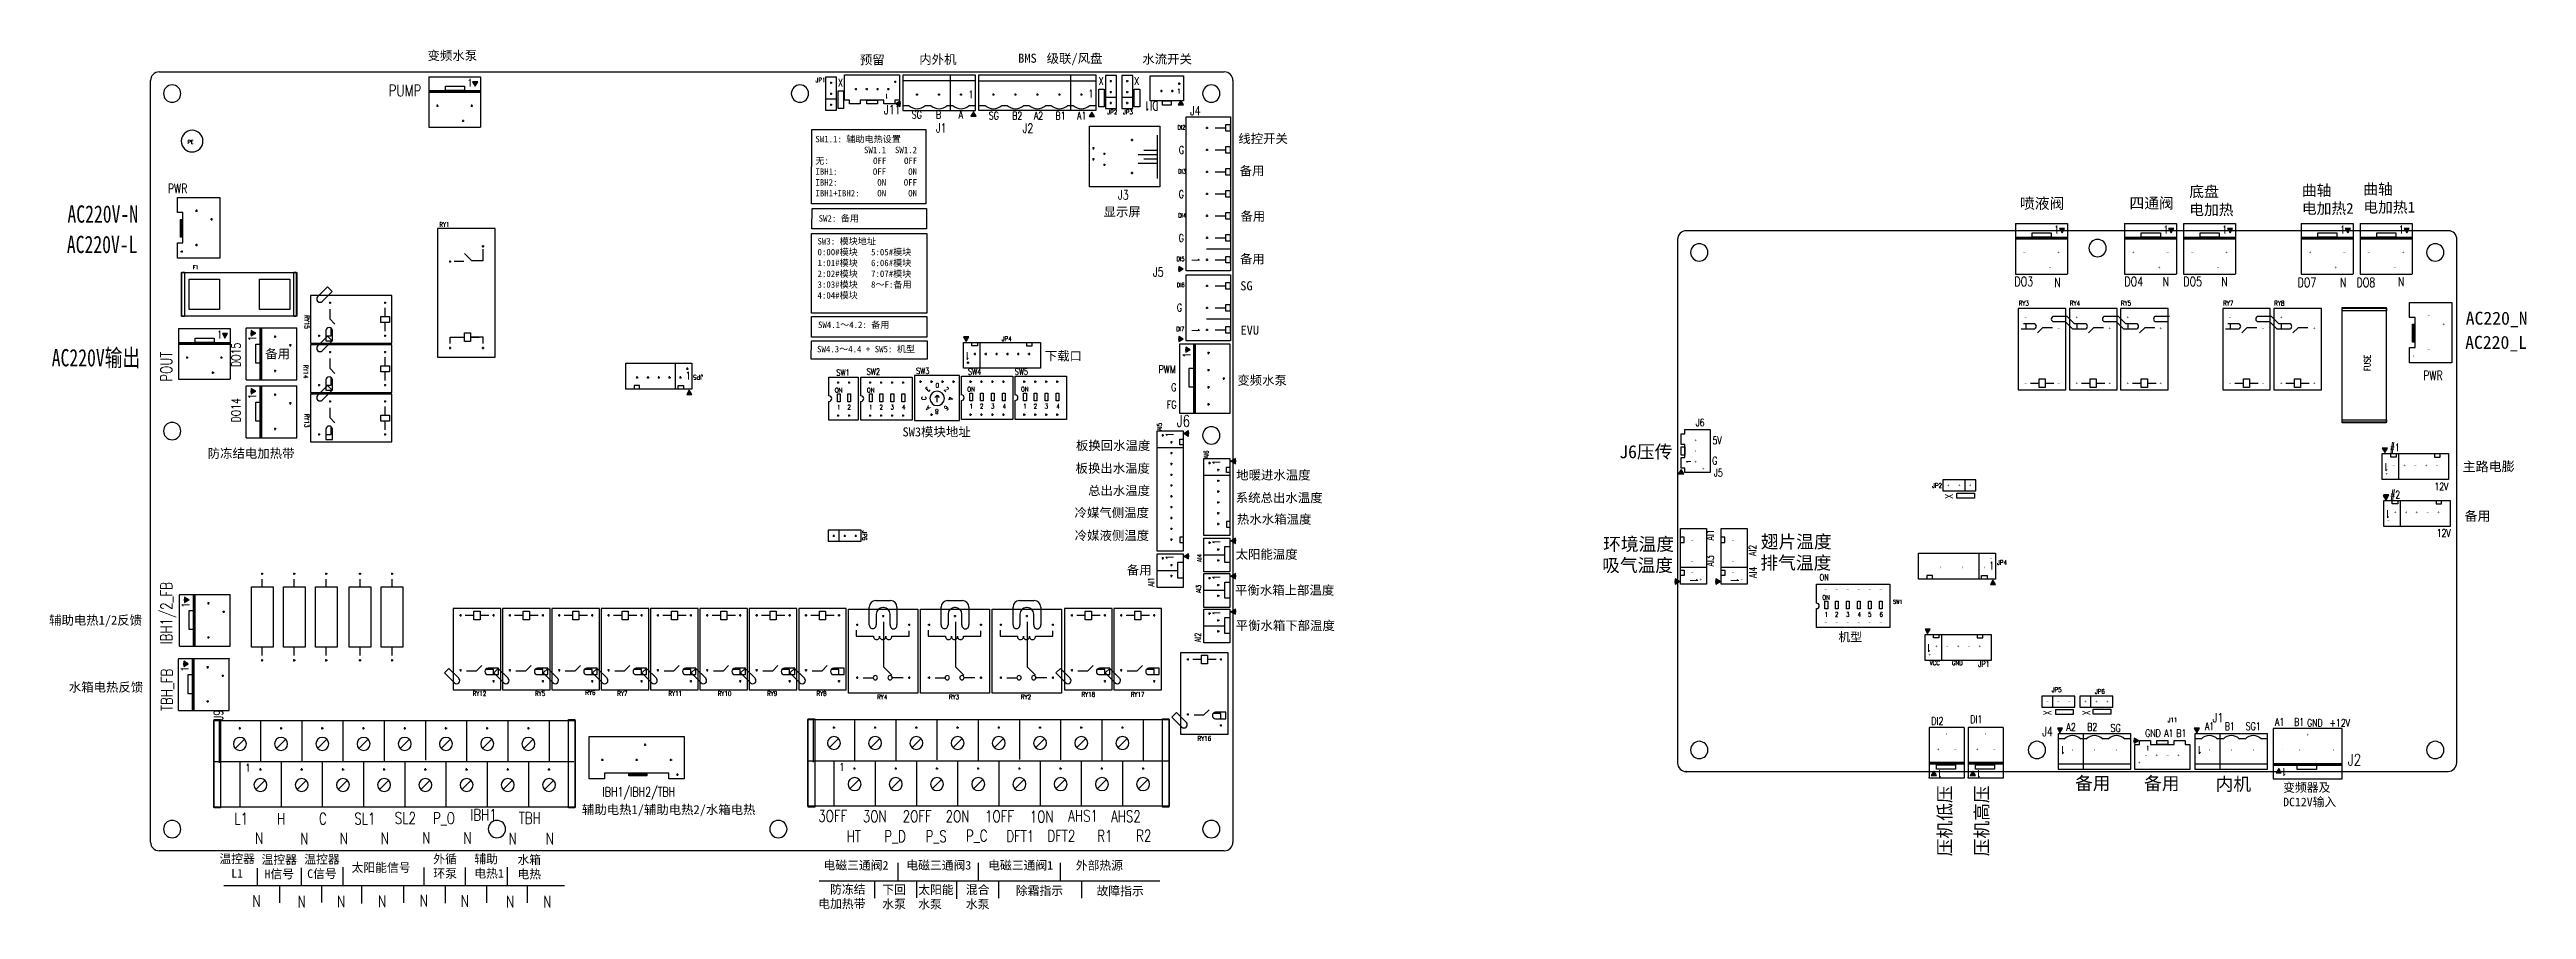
# Model space of a CAD drawing. Extents: x -23 to 549, y -29 to 170.
import ezdxf

# ---------------------------------------------------------------- set-up
doc = ezdxf.new("R2010")
doc.units = 0
doc.header["$MEASUREMENT"] = 0
for name, pattern in [('ACAD_ISO07W100', [3, 0, -3]), ('TRMIDX_12288', [2, 1, 1]), ('TRMIDX_2048', [2, 1, 1]), ('TRMIDX_4096', [2, 1, 1])]:
    doc.linetypes.add(name, pattern=pattern)
doc.layers.get('0').update_dxf_attribs({"linetype": 'CONTINUOUS'})
for name, color, linetype in [('ATTRIBUTE_26', 2, 'CONTINUOUS'), ('BOARD_CUTOUT_00', 6, 'CONTINUOUS'), ('BOARD_OUTLINE_00', 6, 'CONTINUOUS'), ('COPPER_26', 2, 'CONTINUOUS'), ('DIMENSION7_24', 6, 'CONTINUOUS'), ('DRIL_SYMBOL', 6, 'CONTINUOUS'), ('PART_NAME_26', 2, 'CONTINUOUS'), ('PART_TOP_2DLINE_00', 2, 'CONTINUOUS'), ('PART_TOP_2DLINE_26', 2, 'CONTINUOUS'), ('PART_TOP_COPPER_26', 2, 'CONTINUOUS'), ('PART_TOP_TEXT_26', 2, 'CONTINUOUS'), ('TAG_00', 6, 'CONTINUOUS'), ('TAG_01', 6, 'CONTINUOUS'), ('TEXT_26', 2, 'CONTINUOUS')]:
    doc.layers.add(name, color=color, linetype=linetype)
doc.styles.add('W0$127', font='simplex', dxfattribs={"width": 0.75})
doc.styles.add('W0$254', font='simplex', dxfattribs={"width": 0.75})
doc.styles.add('宋体', font='simsun.ttc')

msp = doc.modelspace()

# ---------------------------------------------------------------- texts
at = {"color": 0, "style": '宋体'}
for s, p in [('变频水泵', (63.98, 167.75)), ('预留', (163.83, 166.75)), ('内外机', (177.55, 166.86)), ('BMS', (200.39, 167.12)), ('级联/风盘', (206.96, 167.07)), ('水流开关', (229.06, 166.93)), ('线控开关', (251.23, 148.55)), ('备用', (251.54, 141.12)), ('显示屏', (220.11, 131.63)), ('备用', (251.72, 130.6)), ('备用', (251.61, 120.74)), ('SG', (251.68, 114.52)), ('EVU', (251.73, 104.27)), ('备用', (26.5, 98.81)), ('下载口', (206.54, 98.3)), ('变频水泵', (251, 92.69)), ('SW3模块地址', (173.68, 80.76)), ('防冻结电加热带', (13.2, 75.8)), ('板换出水温度', (213.64, 72.35)), ('板换回水温度', (213.73, 77.61)), ('总出水温度', (216.53, 67.19)), ('地暖进水温度', (250.74, 70.79)), ('冷媒气侧温度', (213.41, 62.09)), ('系统总出水温度', (250.64, 65.53)), ('热水水箱温度', (250.93, 60.58)), ('冷媒液侧温度', (213.44, 56.82)), ('太阳能温度', (250.62, 52.47)), ('备用', (225.5, 48.83)), ('平衡水箱上部温度', (250.47, 44.18)), ('辅助电热1/2反馈', (-23.43, 37.24)), ('平衡水箱下部温度', (250.62, 36.01)), ('水箱电热反馈', (-18.87, 21.76)), ('辅助电热1/辅助电热2/水箱电热', (99.64, -6.54))]:
    msp.add_text(s, height=2.1, dxfattribs=at).set_placement(p)
at = {"style": 'W0$254', "width": 0.75}
for s, height, p in [('PUMP', 2.667, (55, 159.38)), ('1', 1.78, (73.2, 161.6)), ('JP1', 1.067, (153.6, 162.6)), ('X', 1.78, (158.8, 161.6)), ('1', 1.78, (188.9, 158.9)), ('1', 1.78, (216.6, 159.1)), ('X', 1.78, (219, 162)), ('X', 1.78, (227.2, 162)), ('1', 1.07, (237.1, 160)), ('J11', 2.134, (169.4, 155.2)), ('SG', 1.778, (175.8, 154.2)), ('B', 1.78, (181.4, 154.2)), ('A', 1.78, (186.6, 154.2)), ('SG', 1.778, (193.6, 154)), ('B2', 1.778, (199, 154)), ('A2', 1.778, (204, 154)), ('B1', 1.778, (209, 154)), ('A1', 1.778, (214, 154)), ('JP2', 1.067, (221, 155.2)), ('JP3', 1.067, (224.6, 155.2)), ('J4', 2.1, (240.1, 154.98)), ('PE', 0.889, (8.6, 148.35)), ('J1', 2.134, (181.4, 151)), ('J2', 2.134, (201.42, 150.92)), ('DI2', 1, (237.18, 151.66)), ('G', 1.78, (237.49, 146.07)), ('PWR', 2.134, (4, 137)), ('J3', 2.134, (223.42, 135.52)), ('DI3', 1, (237.32, 141.52)), ('G', 1.78, (237.46, 135.86)), ('DI4', 1, (237.35, 131.32)), ('RY1', 1.067, (66.7, 129.2)), ('G', 1.78, (237.46, 125.72)), ('F1', 0.889, (9.8, 119.4)), ('DI5', 1, (236.97, 121.3)), ('J5', 2.134, (231.53, 117.69)), ('DI6', 1, (237, 115.28)), ('G', 1.78, (237.03, 109.65)), ('1', 1.78, (15.4, 103.4)), ('JP4', 1.067, (196.6, 102.8)), ('DI7', 1, (236.9, 105.07)), ('1', 1.78, (123.59, 93.94)), ('ON', 1.067, (158.04, 90.92)), ('SW1', 1.422, (158.4, 94.8)), ('SW2', 1.422, (165.4, 95)), ('ON', 1.067, (165.44, 90.92)), ('SW3', 1.422, (176.8, 95.2)), ('0', 1.07, (181.31, 92.03)), ('ON', 1.067, (188.64, 91.12)), ('SW4', 1.422, (188.8, 95)), ('SW5', 1.422, (199.6, 95)), ('ON', 1.067, (201.04, 91.12)), ('PWM', 1.778, (232.82, 95.36)), ('G', 1.78, (235.73, 91.21)), ('1', 1.07, (158.55, 87)), ('2', 1.07, (160.96, 87)), ('1', 1.07, (165.95, 87)), ('2', 1.07, (168.36, 87)), ('3', 1.07, (170.9, 87)), ('4', 1.07, (173.57, 87)), ('1', 1.07, (189.15, 87.2)), ('2', 1.07, (191.56, 87.2)), ('3', 1.07, (194.1, 87.2)), ('4', 1.07, (196.77, 87.2)), ('1', 1.07, (201.55, 87.2)), ('2', 1.07, (203.96, 87.2)), ('3', 1.07, (206.5, 87.2)), ('4', 1.07, (209.17, 87.2)), ('FG', 1.778, (234.73, 87.21)), ('J6', 2.667, (237, 83)), ('RY12', 1.067, (74.4, 20.8)), ('RY5', 1.067, (88.8, 20.8)), ('RY6', 1.067, (100.4, 21)), ('RY7', 1.067, (107.8, 20.8)), ('RY11', 1.067, (119.6, 20.8)), ('RY10', 1.067, (131, 20.8)), ('RY9', 1.067, (142.4, 20.8)), ('RY8', 1.067, (153.8, 20.8)), ('RY4', 1.067, (167.8, 20)), ('RY3', 1.067, (184.4, 20)), ('RY2', 1.067, (201, 20)), ('RY18', 1.067, (215, 20.6)), ('RY17', 1.067, (226.4, 20.6)), ('RY16', 1.067, (241.8, 10.4)), ('1', 1.75, (21.9, 3.3)), ('IBH1/IBH2/TBH', 2.1336, (104.37, -2.45)), ('1', 1.75, (159.1, 3.5)), ('IBH1', 2.667, (73.87, -8.04)), ('3OFF', 2.667, (154.22, -8.28)), ('2OFF', 2.667, (173.73, -8.36)), ('2ON', 2.667, (183.64, -8.38)), ('1OFF', 2.667, (192.75, -8.37)), ('AHS1', 2.667, (211.96, -8.27)), ('L1', 2.667, (19.37, -8.93)), ('N', 2.67, (24.14, -13.42)), ('H', 2.67, (29.22, -8.95)), ('N', 2.67, (34.58, -13.53)), ('C', 2.67, (38.91, -8.91)), ('N', 2.67, (43.7, -13.51)), ('SL1', 2.667, (47.06, -8.9)), ('N', 2.67, (53.19, -13.47)), ('SL2', 2.667, (56.42, -8.77)), ('N', 2.67, (62.76, -13.34)), ('P_O', 2.667, (65.24, -8.8)), ('N', 2.67, (72.28, -13.41)), ('N', 2.67, (82.71, -13.55)), ('TBH', 2.667, (85.06, -8.78)), ('N', 2.67, (91.29, -13.55)), ('HT', 2.667, (160.8, -13)), ('3ON', 2.667, (164.52, -8.4)), ('P_D', 2.667, (169.47, -13)), ('P_S', 2.667, (179.01, -13)), ('P_C', 2.667, (188.34, -12.87)), ('DFT1', 2.667, (197.66, -12.97)), ('1ON', 2.667, (203.08, -8.46)), ('DFT2', 2.667, (207.15, -12.89)), ('R1', 2.667, (218.66, -12.91)), ('AHS2', 2.667, (221.85, -8.39)), ('R2', 2.667, (227.63, -12.84)), ('N', 2.67, (23.53, -27.97)), ('N', 2.67, (33.97, -28.09)), ('N', 2.67, (43.1, -28.07)), ('N', 2.67, (52.58, -28.02)), ('N', 2.67, (62.16, -27.89)), ('N', 2.67, (71.67, -27.96)), ('N', 2.67, (82.11, -28.1)), ('N', 2.67, (90.69, -28.1))]:
    msp.add_text(s, height=height, dxfattribs=at).set_placement(p)
for s, height, rotation, p in [('1', 1.07, 180, (170.4, 159.9)), ('DI1', 2.1, 180, (232.8, 158.2)), ('1', 1.78, 270, (240.5, 122.1)), ('1', 1.78, 90, (24.4, 102.8)), ('RY15', 1.067, 270, (35.6, 108.8)), ('1', 1.78, 270, (240.5, 105.9)), ('POUT', 2.667, 90, (5, 93.4)), ('DO15', 2.1, 90, (20.8, 96.8)), ('1', 1.78, 180, (189.21, 100.26)), ('1', 1.78, 90, (240.21, 99)), ('RY14', 1.067, 270, (35.33, 97.34)), ('JP5', 1.067, 180, (127.6, 95)), ('E', 1.07, 45, (179.61, 91.01)), ('2', 1.07, 315, (183.19, 91.57)), ('DO14', 2.1, 90, (20.8, 84)), ('1', 1.78, 90, (24.4, 89.4)), ('RY13', 1.067, 270, (35.6, 86)), ('C', 1.07, 90, (179.13, 89.16)), ('A', 1.07, 135, (180.17, 87.43)), ('8', 1.07, 180, (182, 87.02)), ('6', 1.07, 225, (183.7, 88.01)), ('4', 1.07, 270, (184.21, 89.92)), ('AI5', 1.067, 90, (233.57, 82.05)), ('1', 1.78, 90, (236.26, 80.59)), ('AI6', 1.067, 90, (244.37, 75.65)), ('1', 1.78, 90, (247.06, 74.19)), ('JP6', 1.067, 270, (164.4, 59)), ('1', 1.78, 90, (236.26, 52.19)), ('AI4', 1.067, 90, (242.76, 51.74)), ('1', 1.78, 90, (247.06, 55.79)), ('IBH1/2_FB', 2.667, 90, (5, 32.7)), ('AI1', 1.4, 90, (231.8, 46)), ('AI3', 1.067, 90, (242.6, 44.59)), ('1', 1.78, 90, (247.06, 47.59)), ('1', 1.78, 90, (9, 41.2)), ('AI2', 1.4, 90, (242.6, 33.2)), ('1', 1.78, 90, (247.06, 39.39)), ('TBH_FB', 2.667, 90, (5.1, 17.3)), ('1', 1.78, 90, (8.8, 26.4)), ('J9', 2.134, 90, (16.75, 15.1))]:
    msp.add_text(s, height=height, rotation=rotation, dxfattribs=at).set_placement(p)
at = {"color": 0, "linetype": 'ACAD_ISO07W100'}
for s, p in [('AC220_N', (534.71, 106.58)), ('AC220_L', (534.58, 101))]:
    msp.add_text(s, height=3, rotation=359.9968, dxfattribs=at).set_placement(p)
at = {"color": 0, "linetype": 'Continuous', "attachment_point": 1}
for s, insert, char_height, width in [('{\\fSimSun|b0|i0|c134|p2;\\C256;SW1.1: 辅助电热设置\\P           SW1.1  SW1.2   \\P无:          OFF    OFF    \\PIBH1:        OFF     ON  \\PIBH2:         ON    OFF\\PIBH1+IBH2:    ON     ON}', (153.56, 150.22), 1.5, 25.07), ('\\pxt1.2;{\\fSimSun|b0|i0|c134|p2;曲轴\\P电加热1}', (511.06, 139.16), 2.5, 12.7105), ('{\\fSimSun|b0|i0|c134|p2;\\C256;SW2: 备用       }', (154.31, 131.9), 1.5, 20.8283), ('{\\fSimSun|b0|i0|c134|p2;\\C256;SW3: 模块地址   \\P0:00#模块   5:05#模块\\P1:01#模块   6:06#模块\\P2:02#模块   7:07#模块\\P3:03#模块   8～F:备用\\P4:04#模块   }', (154.05, 126.61), 1.5, 24.0452), ('{\\fSimSun|b0|i0|c134|p2;\\C256;SW4.1～4.2: 备用}', (154.16, 107.31), 1.5, 24.0617), ('{\\fSimSun|b0|i0|c134|p2;\\C256;SW4.3～4.4 + SW5: 机型}', (153.94, 101.69), 1.5, 24.32), ('{\\fSimSun|b0|i0|c134|p2;\\C256;机型}', (389.84, 35.4), 2, 6.3059), ('{\\fSimSun|b0|i0|c134|p2;备用}', (444.48, 2.11), 3, 9.6012), ('{\\fSimSun|b0|i0|c134|p2;备用}', (460.42, 2.08), 3, 9.6012), ('{\\fSimSun|b0|i0|c134|p2;内机}', (476.94, 1.91), 3, 9.2469), ('{\\fSimSun|b0|i0|c134|p2;变频器及DC12V输入}', (492.55, 0.61), 2, 13.5417), ('\\pxqc;{\\fSimSun|b0|i0|c134|p2;\\C256;温控器L1}', (15.42, -15.87), 2, 9.1748), ('\\pxqc;{\\fSimSun|b0|i0|c134|p2;\\C256;温控器\\PH信号}', (25.4, -16.04), 2, 8.6788), ('\\pxqc;{\\fSimSun|b0|i0|c134|p2;\\C256;温控器\\PC信号}', (35.26, -15.97), 2, 8.6788), ('\\pxqc;{\\fSimSun|b0|i0|c134|p2;\\C256;外循\\P环泵}', (63.52, -15.92), 2, 9.0404), ('{\\fSimSun|b0|i0|c134|p2;\\C256;辅助\\P电热1}', (74.78, -15.9), 2, 7.4861), ('{\\fSimSun|b0|i0|c134|p2;\\C256;水箱\\P电热}', (84.75, -16.07), 2, 6.1908), ('{\\fSimSun|b0|i0|c134|p2;\\C256;电磁三通阀2}', (155.43, -17.36), 2, 15.8577), ('{\\fSimSun|b0|i0|c134|p2;\\C256;电磁三通阀3}', (174.56, -17.36), 2, 15.6244), ('{\\fSimSun|b0|i0|c134|p2;\\C256;电磁三通阀1}', (193.46, -17.36), 2, 15.6244), ('{\\fSimSun|b0|i0|c134|p2;\\C256;外部热源}', (213.69, -17.39), 2, 11.8517), ('{\\fSimSun|b0|i0|c134|p2;\\C256;太阳能信号}', (46.43, -17.89), 2, 14.6911), ('\\pxqr;{\\fSimSun|b0|i0|c134|p2;\\C256;防冻结\\P电加热带}', (153.36, -22.91), 2, 11.7672), ('{\\fSimSun|b0|i0|c134|p2;\\C256;下回水泵}', (169.01, -23), 2, 6.2338), ('{\\fSimSun|b0|i0|c134|p2;\\C256;太阳能\\P水泵}', (177.31, -23.02), 2, 8.8904), ('{\\fSimSun|b0|i0|c134|p2;\\C256;混合水泵}', (188.31, -23.01), 2, 6.6268), ('{\\fSimSun|b0|i0|c134|p2;\\C256;除霜指示}', (199.85, -23.23), 2, 12.0973), ('{\\fSimSun|b0|i0|c134|p2;\\C256;故障指示}', (218.48, -23.3), 2, 12.1916)]:
    msp.add_mtext(s, dxfattribs=dict(at, insert=insert, char_height=char_height, width=width))
at = {"color": 0, "linetype": 'Continuous'}
for s, width, insert, char_height, attachment_point in [('\\pxql;{\\fSimSun|b0|i0|c134|p2;底盘\\P电加热}', 10.976, (470.87, 138.58), 2.5, 1), ('\\pxql;{\\fSimSun|b0|i0|c134|p2;曲轴\\P电加热2}', 13.2217, (496.88, 138.88), 2.5, 1), ('{\\fSimSun|b0|i0|c134|p2;喷液阀}', 13.3817, (431.77, 135.87), 2.5, 1), ('\\pxql;{\\fSimSun|b0|i0|c134|p2;四通阀}', 14.1421, (457.05, 135.93), 2.5, 1), ('\\pxqr;{\\fSimSun|b0|i0|c134|p2;J6压传}', 18.0083, (351.48, 77.06), 3, 6), ('\\pxqr;{\\fSimSun|b0|i0|c134|p2;环境温度}', 18.0083, (351.86, 55.7), 3, 6), ('\\pxql;{\\fSimSun|b0|i0|c134|p2;翅片温度}', 17.6905, (371.9, 57.94), 3, 1), ('\\pxqr;{\\fSimSun|b0|i0|c134|p2;吸气温度}', 17.6566, (351.63, 50.82), 3, 6), ('\\pxql;{\\fSimSun|b0|i0|c134|p2;排气温度}', 17.9229, (371.82, 53.05), 3, 1)]:
    msp.add_mtext_dynamic_manual_height_columns(s, width=width, gutter_width=15, heights=[0], dxfattribs=dict(at, insert=insert, char_height=char_height, attachment_point=attachment_point))
at = {"color": 0, "linetype": 'Continuous', "char_height": 4, "attachment_point": 1, "style": 'W0$254'}
for s, insert in [('{\\fSimSun|b0|i0|c134|p2;AC220V-N}', (-19.19, 134.16)), ('{\\fSimSun|b0|i0|c134|p2;AC220V-L}', (-19.33, 127.13)), ('{\\fSimSun|b0|i0|c134|p2;AC220V输出}', (-22.82, 100.95))]:
    msp.add_mtext(s, dxfattribs=dict(at, insert=insert))
at = {"color": 0, "linetype": 'Continuous', "char_height": 3, "attachment_point": 3, "rotation": 90}
for s, insert, width in [('{\\fSimSun|b0|i0|c134|p2;压机低压}', (412.88, 0.1), 17.6453), ('{\\fSimSun|b0|i0|c134|p2;压机高压}', (421.42, 0.1), 18.9677)]:
    msp.add_mtext(s, dxfattribs=dict(at, insert=insert, width=width))
at = {"layer": 'ATTRIBUTE_26', "color": 0, "style": 'W0$254', "width": 0.75}
msp.add_text('FUSE', height=1.4, rotation=90, dxfattribs=at).set_placement((512.68, 95.89))
at = {"layer": 'PART_NAME_26', "color": 0, "width": 0.75}
for s, height, style, p in [('DO3', 2.134, 'W0$254', (430.48, 115.49)), ('DO4', 2.134, 'W0$254', (455.88, 115.49)), ('DO5', 2.134, 'W0$254', (469.48, 115.49)), ('DO7', 2.134, 'W0$254', (495.88, 115.29)), ('DO8', 2.134, 'W0$254', (509.48, 115.29)), ('RY3', 1.067, 'W0$127', (431.48, 110.99)), ('RY4', 1.067, 'W0$127', (443.28, 110.99)), ('RY5', 1.067, 'W0$127', (455.08, 110.99)), ('RY7', 1.067, 'W0$127', (478.68, 110.99)), ('RY8', 1.067, 'W0$127', (490.48, 110.99)), ('PWR', 2.134, 'W0$254', (524.88, 93.79)), ('J6', 1.75, 'W0$254', (356.88, 83.09)), ('#1', 1.75, 'W0$254', (517.16, 77.34)), ('J5', 1.778, 'W0$254', (361.08, 71.49)), ('JP2', 1.067, 'W0$127', (411.48, 68.89)), ('#2', 1.75, 'W0$254', (517.27, 66.42)), ('JP4', 1.067, 'W0$254', (426.48, 51.09)), ('SW1', 0.889, 'W0$127', (402.48, 42.09)), ('JP1', 1.4, 'W0$127', (422.08, 27.49)), ('JP5', 1.067, 'W0$254', (439.08, 21.69)), ('JP6', 1.067, 'W0$254', (449.08, 21.29)), ('DI2', 1.778, 'W0$254', (411.28, 14.11)), ('DI1', 1.778, 'W0$254', (420.28, 14.49)), ('J4', 2.134, 'W0$254', (436.88, 11.49)), ('J11', 1.067, 'W0$254', (465.88, 14.69)), ('J1', 2.134, 'W0$254', (476.28, 14.69)), ('J2', 2.667, 'W0$254', (507.48, 4.69))]:
    msp.add_text(s, height=height, dxfattribs=dict(at, style=style)).set_placement(p)
at = {"layer": 'PART_NAME_26', "color": 0, "linetype": 'ByBlock', "style": '宋体'}
for s, p in [('主路电膨', (534, 72.71)), ('备用', (534.43, 61.26))]:
    msp.add_text(s, height=2.2, dxfattribs=at).set_placement(p)
at = {"layer": 'PART_NAME_26', "color": 0, "style": 'W0$254', "width": 0.75}
for s, height, p in [('AI1', 1.778, (361.08, 56.69)), ('AI2', 1.75, (370.86, 53.12))]:
    msp.add_text(s, height=height, rotation=90, dxfattribs=at).set_placement(p)
at = {"layer": 'PART_TOP_TEXT_26', "color": 0, "style": 'W0$254', "width": 0.75}
for s, height, p in [('1', 1.78, (439.68, 127.69)), ('1', 1.78, (464.88, 127.69)), ('1', 1.78, (478.48, 127.69)), ('1', 1.78, (505.68, 127.69)), ('1', 1.78, (519.28, 127.69)), ('1', 1.78, (424.67, 50.03)), ('ON', 1.067, (386.12, 43.01)), ('1', 1.07, (386.62, 39.09)), ('2', 1.07, (389.04, 39.09)), ('3', 1.07, (391.58, 39.09)), ('4', 1.07, (394.24, 39.09)), ('5', 1.07, (396.66, 39.09)), ('6', 1.07, (399.32, 39.09)), ('1', 1.07, (460.88, 8.19))]:
    msp.add_text(s, height=height, dxfattribs=at).set_placement(p)
for height, rotation, p in [(1.07, 90, (355.78, 74.49)), (1.78, 180, (516.88, 74.55)), (1.78, 180, (517.24, 63.72)), (1.78, 270, (355.62, 48.1)), (1.78, 270, (365.02, 48.1)), (1.78, 180, (411.28, 32.75)), (1.78, 180, (442.18, 9.19)), (1.78, 180, (473.78, 9.19)), (1.78, 180, (413.78, 3.59)), (1.78, 180, (422.78, 3.59)), (1.78, 180, (493.32, 4.12))]:
    msp.add_text('1', height=height, rotation=rotation, dxfattribs=at).set_placement(p)
at = {"layer": 'TEXT_26', "color": 0, "style": 'W0$254', "width": 0.75}
for s, height, p in [('N', 2.1, (439.68, 115.29)), ('N', 2.1, (464.68, 115.49)), ('N', 2.1, (478.28, 115.49)), ('N', 2.1, (505.68, 115.29)), ('N', 2.1, (519.08, 115.49)), ('5V', 1.75, (360.75, 78.98)), ('G', 1.75, (360.68, 74.29)), ('12V', 1.75, (527.46, 68.31)), ('12V', 1.75, (528, 57.57)), ('ON', 1.422, (385.48, 47.49)), ('VCC', 1.05, (410.88, 27.89)), ('GND', 1.05, (416.03, 27.89)), ('A2', 1.778, (442.48, 12.69)), ('B2', 1.778, (447.28, 12.69)), ('SG', 1.778, (452.68, 12.49)), ('GND', 1.75, (460.68, 11.29)), ('A1', 1.75, (465.08, 11.29)), ('B1', 1.75, (467.88, 11.29)), ('A1', 1.75, (474.48, 12.89)), ('B1', 1.75, (479.08, 12.89)), ('SG1', 1.778, (483.88, 12.89)), ('A1', 1.75, (490.68, 13.89)), ('B1', 1.75, (495.08, 13.89)), ('GND', 1.75, (498.08, 13.69)), ('+12V', 1.75, (503.28, 13.69))]:
    msp.add_text(s, height=height, dxfattribs=at).set_placement(p)
for s, height, rotation, p in [('X', 1.78, 270, (414.48, 67.49)), ('AI3', 1.75, 90, (361.08, 50.69)), ('AI4', 1.75, 90, (370.95, 48.04)), ('X', 1.78, 270, (437.21, 17.43)), ('X', 1.78, 270, (446.21, 17.43))]:
    msp.add_text(s, height=height, rotation=rotation, dxfattribs=at).set_placement(p)

# ---------------------------------------------------------------- linework, layer by layer
for p, q in [((0, -13), (0, 163)), ((2, 165), (248, 165)), ((64.25, 163.9), (76.18, 163.9)), ((64.25, 163.9), (64.25, 163.7)), ((64.25, 163.7), (64.25, 162.25)), ((64.25, 162.25), (64.25, 160.25)), ((64.25, 160.7), (76.23, 160.7)), ((64.25, 160.5), (76.23, 160.5)), ((64.25, 160.3), (76.23, 160.3)), ((64.25, 160.25), (64.25, 152.63)), ((68.1, 161.7), (72.5, 161.7)), ((68.1, 160.7), (68.1, 161.7)), ((72.5, 160.7), (68.1, 160.7)), ((72.5, 161.7), (72.5, 160.7)), ((75.6, 162.72), (74.4, 162.72)), ((74.4, 162.72), (75, 161.7)), ((75, 162.72), (74.62, 162.72)), ((74.62, 162.72), (74.75, 162.46)), ((74.75, 162.46), (74.75, 162.72)), ((74.75, 162.72), (74.87, 162.72)), ((75, 162.72), (74.75, 162.46)), ((74.75, 162.46), (74.87, 162.34)), ((74.87, 162.34), (74.75, 162.46)), ((74.75, 162.46), (75, 162.08)), ((74.87, 162.72), (75.13, 162.72)), ((74.87, 162.34), (74.87, 162.72)), ((74.87, 162.72), (75, 162.72)), ((75.13, 162.72), (74.87, 162.34)), ((75.13, 162.72), (75, 162.72)), ((75, 162.08), (75.38, 162.72)), ((75, 161.7), (75.6, 162.72)), ((75, 161.7), (75, 162.08)), ((75.38, 162.72), (75.13, 162.72)), ((76.18, 163.9), (76.23, 163.85)), ((76.23, 163.85), (76.23, 163.65)), ((76.23, 163.65), (76.23, 162.2)), ((76.23, 162.2), (76.23, 160.25)), ((76.23, 160.25), (76.23, 152.63)), ((158.47, 163.75), (155.93, 163.75)), ((155.93, 163.75), (155.93, 156.13)), ((157.45, 162.48), (156.95, 162.48)), ((157.45, 162.48), (156.95, 162.48)), ((157.2, 162.23), (157.2, 162.73)), ((157.2, 162.23), (157.2, 162.73)), ((157.2, 159.69), (157.2, 160.19)), ((157.2, 159.69), (157.2, 160.19)), ((158.47, 156.13), (158.47, 163.75)), ((158.8, 160.6), (160.07, 160.6)), ((158.8, 156.54), (158.8, 160.6)), ((160.07, 160.6), (160.07, 156.54)), ((160.3, 158.5), (160.3, 164.3)), ((160.3, 164.3), (173, 164.3)), ((163.15, 161), (162.65, 161)), ((163.15, 161), (162.65, 161)), ((162.9, 161.25), (162.9, 160.75)), ((162.9, 161.25), (162.9, 160.75)), ((165.65, 161), (165.15, 161)), ((165.65, 161), (165.15, 161)), ((165.4, 161.25), (165.4, 160.75)), ((165.4, 161.25), (165.4, 160.75)), ((168.15, 161), (167.65, 161)), ((168.15, 161), (167.65, 161)), ((167.9, 161.25), (167.9, 160.75)), ((167.9, 161.25), (167.9, 160.75)), ((170.65, 161), (170.15, 161)), ((170.65, 161), (170.15, 161)), ((170.4, 161.25), (170.4, 160.75)), ((170.4, 161.25), (170.4, 160.75)), ((170.4, 161), (170.4, 161)), ((170.4, 161), (170.4, 161)), ((172.25, 162.7), (171.75, 162.7)), ((172.25, 162.7), (171.75, 162.7)), ((172, 162.95), (172, 162.45)), ((172, 162.95), (172, 162.45)), ((173, 164.3), (173, 158.5)), ((190.52, 164.25), (173.72, 164.25)), ((173.72, 164.25), (173.72, 156.05)), ((190.34, 162.97), (173.9, 162.97)), ((184.66, 164.25), (184.66, 156.2)), ((190.52, 156.05), (190.52, 164.25)), ((191.32, 156.05), (191.32, 164.3)), ((191.32, 164.3), (218.36, 164.3)), ((191.32, 162.97), (218.36, 162.97)), ((212.46, 164.3), (212.46, 156.2)), ((218.36, 164.3), (218.36, 156.05)), ((219, 161), (220.27, 161)), ((219, 156.94), (219, 161)), ((220.27, 161), (220.27, 156.94)), ((223.07, 164.15), (220.53, 164.15)), ((220.53, 164.15), (220.53, 156.53)), ((222.05, 162.88), (221.55, 162.88)), ((222.05, 162.88), (221.55, 162.88)), ((222.05, 160.34), (221.55, 160.34)), ((222.05, 160.34), (221.55, 160.34)), ((221.8, 162.63), (221.8, 163.13)), ((221.8, 162.63), (221.8, 163.13)), ((221.8, 160.09), (221.8, 160.59)), ((221.8, 160.09), (221.8, 160.59)), ((223.07, 156.53), (223.07, 164.15)), ((226.87, 164.15), (224.33, 164.15)), ((224.33, 164.15), (224.33, 156.53)), ((225.85, 162.88), (225.35, 162.88)), ((225.85, 162.88), (225.35, 162.88)), ((225.85, 160.34), (225.35, 160.34)), ((225.85, 160.34), (225.35, 160.34)), ((225.6, 162.63), (225.6, 163.13)), ((225.6, 162.63), (225.6, 163.13)), ((225.6, 160.09), (225.6, 160.59)), ((225.6, 160.09), (225.6, 160.59)), ((226.87, 156.53), (226.87, 164.15)), ((227.2, 161), (228.47, 161)), ((227.2, 156.94), (227.2, 161)), ((228.47, 161), (228.47, 156.94)), ((230.9, 158.3), (230.9, 164.1)), ((230.9, 164.1), (238.6, 164.1)), ((233.25, 160.6), (233.75, 160.6)), ((233.25, 160.6), (233.75, 160.6)), ((233.5, 160.35), (233.5, 160.85)), ((233.5, 160.35), (233.5, 160.85)), ((235.75, 160.6), (236.25, 160.6)), ((235.75, 160.6), (236.25, 160.6)), ((236, 160.35), (236, 160.85)), ((236, 160.35), (236, 160.85)), ((236, 160.6), (236, 160.6)), ((236, 160.6), (236, 160.6)), ((237.35, 162.3), (237.85, 162.3)), ((237.35, 162.3), (237.85, 162.3)), ((237.6, 162.05), (237.6, 162.55)), ((237.6, 162.05), (237.6, 162.55)), ((238.6, 164.1), (238.6, 158.3)), ((250, 163), (250, -13)), ((66.03, 157.2), (66.53, 157.2)), ((66.03, 157.2), (66.53, 157.2)), ((66.28, 156.95), (66.28, 157.45)), ((66.28, 156.95), (66.28, 157.45)), ((73.95, 157.2), (74.45, 157.2)), ((73.95, 157.2), (74.45, 157.2)), ((74.2, 156.95), (74.2, 157.45)), ((74.2, 156.95), (74.2, 157.45)), ((74.2, 157.2), (74.2, 157.2)), ((74.2, 157.2), (74.2, 157.2)), ((158.47, 158.67), (155.93, 158.67)), ((155.93, 156.13), (158.47, 156.13)), ((157.45, 159.94), (156.95, 159.94)), ((157.45, 159.94), (156.95, 159.94)), ((157.45, 157.4), (156.95, 157.4)), ((157.45, 157.4), (156.95, 157.4)), ((157.2, 157.15), (157.2, 157.65)), ((157.2, 157.15), (157.2, 157.65)), ((160.07, 156.54), (158.8, 156.54)), ((161.4, 158.5), (160.3, 158.5)), ((161.4, 157.6), (161.4, 158.5)), ((163.9, 157.6), (161.4, 157.6)), ((169.4, 158.5), (163.9, 158.5)), ((163.9, 158.5), (163.9, 157.6)), ((165.4, 157.6), (165.4, 158.5)), ((165.4, 158.5), (167.9, 158.5)), ((167.9, 157.6), (165.4, 157.6)), ((167.9, 158.5), (167.9, 157.6)), ((169.4, 157.6), (169.4, 158.5)), ((171.9, 157.6), (169.4, 157.6)), ((173, 158.5), (171.9, 158.5)), ((171.9, 158.5), (171.9, 157.6)), ((173.15, 158.24), (172.13, 157.64)), ((172.13, 157.64), (173.15, 157.04)), ((172.13, 157.64), (172.52, 157.64)), ((172.9, 157.9), (172.52, 157.64)), ((172.52, 157.64), (173.15, 157.26)), ((172.9, 157.9), (172.77, 157.77)), ((172.77, 157.77), (172.9, 157.9)), ((172.77, 157.77), (173.15, 157.77)), ((173.15, 157.52), (172.77, 157.77)), ((173.15, 158.02), (172.9, 157.9)), ((172.9, 157.9), (173.15, 157.9)), ((173.15, 157.64), (172.9, 157.9)), ((173.15, 157.04), (173.15, 158.24)), ((173.15, 157.64), (173.15, 158.02)), ((173.15, 157.9), (173.15, 157.77)), ((173.15, 157.77), (173.15, 157.52)), ((173.15, 157.77), (173.15, 157.64)), ((173.15, 157.52), (173.15, 157.64)), ((173.15, 157.26), (173.15, 157.52)), ((173.72, 156.05), (190.52, 156.05)), ((173.9, 157.26), (175.13, 157.26)), ((176.79, 159.8), (177.29, 159.8)), ((176.79, 159.8), (177.29, 159.8)), ((177.04, 159.55), (177.04, 160.05)), ((177.04, 159.55), (177.04, 160.05)), ((178.94, 157.26), (180.22, 157.26)), ((181.87, 159.8), (182.37, 159.8)), ((181.87, 159.8), (182.37, 159.8)), ((182.12, 159.55), (182.12, 160.05)), ((182.12, 159.55), (182.12, 160.05)), ((184.03, 157.26), (185.29, 157.26)), ((186.95, 159.8), (187.45, 159.8)), ((186.95, 159.8), (187.45, 159.8)), ((187.2, 159.55), (187.2, 160.05)), ((187.2, 159.55), (187.2, 160.05)), ((187.2, 159.8), (187.2, 159.8)), ((187.2, 159.8), (187.2, 159.8)), ((189.1, 157.26), (190.34, 157.26)), ((190.08, 155.8), (189.48, 154.78)), ((189.48, 154.78), (190.68, 154.78)), ((190.08, 155.42), (189.7, 154.78)), ((189.7, 154.78), (189.95, 154.78)), ((189.95, 154.78), (190.21, 155.16)), ((190.21, 154.78), (189.95, 154.78)), ((189.95, 154.78), (190.08, 154.78)), ((190.68, 154.78), (190.08, 155.8)), ((190.08, 155.8), (190.08, 155.42)), ((190.33, 155.04), (190.08, 155.42)), ((190.08, 154.78), (190.33, 155.04)), ((190.21, 154.78), (190.08, 154.78)), ((190.08, 154.78), (190.46, 154.78)), ((190.33, 155.04), (190.21, 155.16)), ((190.21, 155.16), (190.33, 155.04)), ((190.21, 155.16), (190.21, 154.78)), ((190.33, 154.78), (190.21, 154.78)), ((190.33, 155.04), (190.33, 154.78)), ((190.46, 154.78), (190.33, 155.04)), ((218.36, 156.05), (191.32, 156.05)), ((191.34, 157.26), (192.78, 157.26)), ((194.43, 159.8), (194.93, 159.8)), ((194.43, 159.8), (194.93, 159.8)), ((194.68, 159.55), (194.68, 160.05)), ((194.68, 159.55), (194.68, 160.05)), ((196.59, 157.26), (197.85, 157.26)), ((199.51, 159.8), (200.01, 159.8)), ((199.51, 159.8), (200.01, 159.8)), ((199.76, 159.55), (199.76, 160.05)), ((199.76, 159.55), (199.76, 160.05)), ((201.66, 157.26), (202.94, 157.26)), ((204.59, 159.8), (205.09, 159.8)), ((204.59, 159.8), (205.09, 159.8)), ((204.84, 159.55), (204.84, 160.05)), ((204.84, 159.55), (204.84, 160.05)), ((206.75, 157.26), (208.01, 157.26)), ((209.67, 159.8), (210.17, 159.8)), ((209.67, 159.8), (210.17, 159.8)), ((209.92, 159.55), (209.92, 160.05)), ((209.92, 159.55), (209.92, 160.05)), ((211.82, 157.26), (213.09, 157.26)), ((214.75, 159.8), (215.25, 159.8)), ((214.75, 159.8), (215.25, 159.8)), ((215, 159.55), (215, 160.05)), ((215, 159.55), (215, 160.05)), ((215, 159.8), (215, 159.8)), ((215, 159.8), (215, 159.8)), ((217.4, 155.7), (216.8, 154.68)), ((216.8, 154.68), (218, 154.68)), ((216.91, 157.26), (218.14, 157.26)), ((217.4, 155.32), (217.02, 154.68)), ((217.02, 154.68), (217.27, 154.68)), ((217.27, 154.68), (217.53, 155.06)), ((217.53, 154.68), (217.27, 154.68)), ((217.27, 154.68), (217.4, 154.68)), ((218, 154.68), (217.4, 155.7)), ((217.4, 155.7), (217.4, 155.32)), ((217.65, 154.94), (217.4, 155.32)), ((217.4, 154.68), (217.65, 154.94)), ((217.53, 154.68), (217.4, 154.68)), ((217.4, 154.68), (217.78, 154.68)), ((217.65, 154.94), (217.53, 155.06)), ((217.53, 155.06), (217.65, 154.94)), ((217.53, 155.06), (217.53, 154.68)), ((217.65, 154.68), (217.53, 154.68)), ((217.65, 154.94), (217.65, 154.68)), ((217.78, 154.68), (217.65, 154.94)), ((220.27, 156.94), (219, 156.94)), ((223.07, 159.07), (220.53, 159.07)), ((220.53, 156.53), (223.07, 156.53)), ((222.05, 157.8), (221.55, 157.8)), ((222.05, 157.8), (221.55, 157.8)), ((221.8, 157.55), (221.8, 158.05)), ((221.8, 157.55), (221.8, 158.05)), ((226.87, 159.07), (224.33, 159.07)), ((224.33, 156.53), (226.87, 156.53)), ((225.85, 157.8), (225.35, 157.8)), ((225.85, 157.8), (225.35, 157.8)), ((225.6, 157.55), (225.6, 158.05)), ((225.6, 157.55), (225.6, 158.05)), ((228.47, 156.94), (227.2, 156.94)), ((238.6, 158.3), (230.9, 158.3)), ((233.75, 158.3), (235.75, 158.3)), ((233.75, 157.3), (233.75, 158.3)), ((235.75, 157.3), (233.75, 157.3)), ((235.75, 158.3), (235.75, 157.3)), ((237.95, 158.4), (237.35, 157.4)), ((237.35, 157.4), (238.55, 157.4)), ((237.55, 157.4), (238.05, 158.2)), ((237.65, 157.5), (238.15, 158)), ((237.85, 157.5), (238.15, 157.9)), ((238.55, 157.4), (237.95, 158.4)), ((238.05, 157.5), (238.25, 157.8)), ((238.25, 157.5), (238.35, 157.6)), ((239.2, 119.06), (239.2, 154.62)), ((239.2, 154.62), (249.4, 154.62)), ((249.4, 154.62), (249.4, 119.06)), ((64.25, 152.63), (64.25, 152.2)), ((64.25, 152.2), (76.18, 152.2)), ((71.97, 153.7), (72.47, 153.7)), ((71.97, 153.7), (72.47, 153.7)), ((72.22, 153.45), (72.22, 153.95)), ((72.22, 153.45), (72.22, 153.95)), ((76.23, 152.25), (76.18, 152.2)), ((76.23, 152.63), (76.23, 152.25)), ((216.9, 138.44), (216.9, 152.44)), ((216.9, 152.44), (233.1, 152.44)), ((226.94, 149.25), (226.44, 149.25)), ((226.94, 149.25), (226.44, 149.25)), ((226.69, 148.99), (226.69, 149.5)), ((226.69, 148.99), (226.69, 149.5)), ((232.5, 150.4), (232.5, 140.4)), ((233.1, 152.44), (233.1, 138.44)), ((243.75, 152.08), (244.25, 152.08)), ((243.75, 152.08), (244.25, 152.08)), ((244, 152.33), (244, 151.83)), ((244, 152.33), (244, 151.83)), ((245.91, 152.08), (248.32, 152.08)), ((248.32, 151.32), (248.32, 152.84)), ((248.32, 152.84), (249.33, 152.84)), ((249.33, 151.32), (248.32, 151.32)), ((249.33, 152.84), (249.33, 151.32)), ((218.05, 147.34), (217.55, 147.34)), ((218.05, 147.34), (217.55, 147.34)), ((218.05, 144.8), (217.55, 144.8)), ((218.05, 144.8), (217.55, 144.8)), ((217.8, 147.09), (217.8, 147.59)), ((217.8, 147.09), (217.8, 147.59)), ((217.8, 144.55), (217.8, 145.05)), ((217.8, 144.55), (217.8, 145.05)), ((220.59, 146.07), (220.09, 146.07)), ((220.59, 146.07), (220.09, 146.07)), ((220.59, 143.53), (220.09, 143.53)), ((220.59, 143.53), (220.09, 143.53)), ((220.34, 145.82), (220.34, 146.32)), ((220.34, 145.82), (220.34, 146.32)), ((220.34, 143.28), (220.34, 143.78)), ((220.34, 143.28), (220.34, 143.78)), ((228.11, 145.9), (232.5, 145.9)), ((228.11, 143.9), (232.5, 143.9)), ((229.38, 146.9), (232.5, 146.9)), ((229.38, 144.9), (232.5, 144.9)), ((243.75, 147), (244.25, 147)), ((243.75, 147), (244.25, 147)), ((244, 147.25), (244, 146.75)), ((244, 147.25), (244, 146.75)), ((245.91, 147), (248.32, 147)), ((248.32, 146.24), (248.32, 147.76)), ((248.32, 147.76), (249.33, 147.76)), ((249.33, 146.24), (248.32, 146.24)), ((249.33, 147.76), (249.33, 146.24)), ((233.1, 138.44), (216.9, 138.44)), ((226.94, 141.62), (226.44, 141.62)), ((226.94, 141.62), (226.44, 141.62)), ((226.69, 141.37), (226.69, 141.88)), ((226.69, 141.37), (226.69, 141.88)), ((243.75, 141.92), (244.25, 141.92)), ((243.75, 141.92), (244.25, 141.92)), ((244, 142.17), (244, 141.67)), ((244, 142.17), (244, 141.67)), ((245.91, 141.92), (248.32, 141.92)), ((248.32, 141.16), (248.32, 142.68)), ((248.32, 142.68), (249.33, 142.68)), ((249.33, 141.16), (248.32, 141.16)), ((248.32, 136.08), (248.32, 137.6)), ((248.32, 137.6), (249.33, 137.6)), ((249.33, 142.68), (249.33, 141.16)), ((249.33, 137.6), (249.33, 136.08)), ((6.2, 132.5), (6.2, 135.96)), ((6.2, 135.96), (16, 135.96)), ((7.5, 132.5), (6.2, 132.5)), ((7.5, 125.5), (7.5, 132.5)), ((10.35, 132.92), (10.85, 132.92)), ((10.35, 132.92), (10.85, 132.92)), ((10.6, 133.17), (10.6, 132.67)), ((10.6, 133.17), (10.6, 132.67)), ((16, 135.96), (16, 121.96)), ((243.75, 136.84), (244.25, 136.84)), ((243.75, 136.84), (244.25, 136.84)), ((243.75, 131.76), (244.25, 131.76)), ((243.75, 131.76), (244.25, 131.76)), ((244, 137.09), (244, 136.59)), ((244, 137.09), (244, 136.59)), ((244, 132.01), (244, 131.51)), ((244, 132.01), (244, 131.51)), ((245.91, 136.84), (248.32, 136.84)), ((245.91, 131.76), (248.32, 131.76)), ((249.33, 136.08), (248.32, 136.08)), ((248.32, 131), (248.32, 132.52)), ((248.32, 132.52), (249.33, 132.52)), ((249.33, 132.52), (249.33, 131)), ((6.9, 126.8), (6.9, 130.9)), ((6.9, 130.9), (7.4, 130.9)), ((7.4, 126.8), (6.9, 126.8)), ((7, 130.9), (7, 126.8)), ((7.2, 130.9), (7.2, 126.8)), ((7.4, 130.9), (7.4, 126.8)), ((13.85, 130.94), (14.35, 130.94)), ((13.85, 130.94), (14.35, 130.94)), ((14.1, 131.19), (14.1, 130.69)), ((14.1, 131.19), (14.1, 130.69)), ((79.6, 128.8), (66.3, 128.8)), ((66.3, 128.8), (66.3, 99.1)), ((79.6, 99.1), (79.6, 128.8)), ((243.75, 126.68), (244.25, 126.68)), ((243.75, 126.68), (244.25, 126.68)), ((244, 126.93), (244, 126.43)), ((244, 126.93), (244, 126.43)), ((245.91, 126.68), (248.32, 126.68)), ((249.33, 131), (248.32, 131)), ((248.32, 125.92), (248.32, 127.44)), ((248.32, 127.44), (249.33, 127.44)), ((249.33, 125.92), (248.32, 125.92)), ((249.33, 127.44), (249.33, 125.92)), ((6.2, 121.96), (6.2, 125.5)), ((6.2, 125.5), (7.5, 125.5)), ((16, 121.96), (6.2, 121.96)), ((6.95, 123.5), (7.45, 123.5)), ((6.95, 123.5), (7.45, 123.5)), ((7.2, 123.75), (7.2, 123.25)), ((7.2, 123.75), (7.2, 123.25)), ((10.35, 125), (10.85, 125)), ((10.35, 125), (10.85, 125)), ((10.6, 125.25), (10.6, 124.75)), ((10.6, 125.25), (10.6, 124.75)), ((68.95, 121.2), (69.45, 121.2)), ((68.95, 121.2), (69.45, 121.2)), ((69.2, 120.95), (69.2, 121.45)), ((69.2, 120.95), (69.2, 121.45)), ((70.1, 121.3), (72.4, 121.3)), ((74.2, 121.35), (72.5, 123.05)), ((76.75, 121.35), (74.2, 121.35)), ((76.55, 124.7), (77.05, 124.7)), ((76.55, 124.7), (77.05, 124.7)), ((76.75, 124), (76.75, 121.35)), ((76.8, 124.45), (76.8, 124.95)), ((76.8, 124.45), (76.8, 124.95)), ((243.75, 121.6), (244.25, 121.6)), ((243.75, 121.6), (244.25, 121.6)), ((243.91, 124.14), (249.33, 124.14)), ((244, 121.85), (244, 121.35)), ((244, 121.85), (244, 121.35)), ((244, 121.6), (244, 121.6)), ((244, 121.6), (244, 121.6)), ((245.91, 121.6), (248.32, 121.6)), ((248.32, 120.84), (248.32, 122.36)), ((248.32, 122.36), (249.33, 122.36)), ((249.33, 120.84), (248.32, 120.84)), ((249.33, 122.36), (249.33, 120.84)), ((7.17, 108.52), (7.17, 118.68)), ((7.17, 118.68), (33.77, 118.68)), ((7.27, 108.5), (7.27, 118.7)), ((7.27, 118.7), (7.87, 118.7)), ((7.77, 118.68), (7.78, 118.67)), ((7.78, 118.67), (7.78, 118.68)), ((7.87, 118.7), (7.87, 108.5)), ((8.9, 117.1), (15.9, 117.1)), ((8.9, 110.1), (8.9, 117.1)), ((15.9, 117.1), (15.9, 110.1)), ((25.15, 117.1), (32.15, 117.1)), ((25.15, 110.1), (25.15, 117.1)), ((32.15, 117.1), (32.15, 110.1)), ((33.07, 108.5), (33.07, 118.7)), ((33.07, 118.7), (33.67, 118.7)), ((33.67, 118.7), (33.67, 108.5)), ((33.77, 118.68), (33.77, 108.52)), ((40.89, 115.33), (38.59, 113.03)), ((41.95, 114.27), (40.89, 115.33)), ((238.51, 119.46), (237.49, 120.06)), ((237.49, 120.06), (237.49, 118.86)), ((238.13, 119.46), (237.49, 119.84)), ((237.49, 119.84), (237.49, 119.59)), ((237.49, 119.34), (237.49, 119.59)), ((237.49, 119.59), (237.49, 119.46)), ((237.49, 119.59), (237.87, 119.34)), ((237.49, 119.46), (237.75, 119.21)), ((237.49, 119.34), (237.49, 119.46)), ((237.49, 119.46), (237.49, 119.08)), ((237.49, 118.86), (238.51, 119.46)), ((237.49, 119.21), (237.49, 119.34)), ((237.87, 119.34), (237.49, 119.34)), ((237.75, 119.21), (237.49, 119.21)), ((237.49, 119.08), (237.75, 119.21)), ((237.75, 119.21), (238.13, 119.46)), ((237.75, 119.21), (237.87, 119.34)), ((237.87, 119.34), (237.75, 119.21)), ((238.51, 119.46), (238.13, 119.46)), ((249.4, 119.06), (239.2, 119.06)), ((239.2, 102.86), (239.2, 118.1)), ((239.2, 118.1), (249.4, 118.1)), ((243.75, 115.56), (244.25, 115.56)), ((243.75, 115.56), (244.25, 115.56)), ((244, 115.81), (244, 115.31)), ((244, 115.81), (244, 115.31)), ((245.91, 115.56), (248.32, 115.56)), ((248.32, 114.8), (248.32, 116.32)), ((248.32, 116.32), (249.33, 116.32)), ((249.33, 114.8), (248.32, 114.8)), ((249.33, 116.32), (249.33, 114.8)), ((249.4, 118.1), (249.4, 102.86)), ((15.9, 110.1), (8.9, 110.1)), ((32.15, 110.1), (25.15, 110.1)), ((55.76, 113.3), (36.96, 113.3)), ((36.96, 113.3), (36.96, 102.3)), ((39.65, 111.97), (41.95, 114.27)), ((41.75, 111.62), (41.25, 111.62)), ((41.75, 111.62), (41.25, 111.62)), ((41.4, 110.2), (41.4, 107.9)), ((41.5, 111.37), (41.5, 111.87)), ((41.5, 111.37), (41.5, 111.87)), ((54.45, 111.62), (53.95, 111.62)), ((54.45, 111.62), (53.95, 111.62)), ((54.2, 111.37), (54.2, 111.87)), ((54.2, 111.37), (54.2, 111.87)), ((54.2, 108.5), (54.2, 110.5)), ((55.76, 102.3), (55.76, 113.3)), ((243.75, 110.48), (244.25, 110.48)), ((243.75, 110.48), (244.25, 110.48)), ((244, 110.73), (244, 110.23)), ((244, 110.73), (244, 110.23)), ((245.91, 110.48), (248.32, 110.48)), ((248.32, 109.72), (248.32, 111.24)), ((248.32, 111.24), (249.33, 111.24)), ((249.33, 109.72), (248.32, 109.72)), ((249.33, 111.24), (249.33, 109.72)), ((6.45, 105.7), (18.38, 105.7)), ((6.45, 105.7), (6.45, 105.5)), ((6.45, 105.5), (6.45, 104.05)), ((6.45, 104.05), (6.45, 102.05)), ((33.77, 108.52), (7.17, 108.52)), ((7.87, 108.5), (7.27, 108.5)), ((10.3, 103.5), (14.7, 103.5)), ((10.3, 102.5), (10.3, 103.5)), ((14.7, 103.5), (14.7, 102.5)), ((17.8, 104.52), (16.6, 104.52)), ((16.6, 104.52), (17.2, 103.5)), ((17.2, 104.52), (16.82, 104.52)), ((16.82, 104.52), (16.95, 104.26)), ((16.95, 104.26), (16.95, 104.52)), ((16.95, 104.52), (17.07, 104.52)), ((17.2, 104.52), (16.95, 104.26)), ((16.95, 104.26), (17.07, 104.14)), ((17.07, 104.14), (16.95, 104.26)), ((16.95, 104.26), (17.2, 103.88)), ((17.07, 104.52), (17.33, 104.52)), ((17.07, 104.14), (17.07, 104.52)), ((17.07, 104.52), (17.2, 104.52)), ((17.33, 104.52), (17.07, 104.14)), ((17.33, 104.52), (17.2, 104.52)), ((17.2, 103.88), (17.58, 104.52)), ((17.2, 103.5), (17.8, 104.52)), ((17.2, 103.5), (17.2, 103.88)), ((17.58, 104.52), (17.33, 104.52)), ((18.38, 105.7), (18.43, 105.65)), ((18.43, 105.65), (18.43, 105.45)), ((18.43, 105.45), (18.43, 104)), ((18.43, 104), (18.43, 102.05)), ((22.1, 105.78), (22.15, 105.83)), ((22.1, 93.85), (22.1, 105.78)), ((22.15, 105.83), (22.35, 105.83)), ((22.35, 105.83), (23.8, 105.83)), ((24.3, 104.6), (23.28, 105.2)), ((23.28, 105.2), (23.28, 104)), ((23.92, 104.6), (23.28, 104.98)), ((23.28, 104.98), (23.28, 104.73)), ((23.28, 104.47), (23.28, 104.73)), ((23.28, 104.73), (23.28, 104.6)), ((23.28, 104.73), (23.66, 104.47)), ((23.28, 104.6), (23.54, 104.35)), ((23.28, 104.47), (23.28, 104.6)), ((23.28, 104.6), (23.28, 104.22)), ((23.28, 104), (24.3, 104.6)), ((23.28, 104.35), (23.28, 104.47)), ((23.66, 104.47), (23.28, 104.47)), ((23.54, 104.35), (23.28, 104.35)), ((23.28, 104.22), (23.54, 104.35)), ((23.54, 104.35), (23.92, 104.6)), ((23.54, 104.35), (23.66, 104.47)), ((23.66, 104.47), (23.54, 104.35)), ((23.8, 105.83), (25.75, 105.83)), ((24.3, 104.6), (23.92, 104.6)), ((25.3, 93.85), (25.3, 105.83)), ((25.5, 93.85), (25.5, 105.83)), ((25.7, 93.85), (25.7, 105.83)), ((25.75, 105.83), (33.37, 105.83)), ((29.05, 103.8), (28.55, 103.8)), ((29.05, 103.8), (28.55, 103.8)), ((28.8, 103.55), (28.8, 104.05)), ((28.8, 103.55), (28.8, 104.05)), ((28.8, 103.8), (28.8, 103.8)), ((28.8, 103.8), (28.8, 103.8)), ((33.67, 108.5), (33.07, 108.5)), ((33.37, 105.83), (33.75, 105.83)), ((33.75, 105.83), (33.8, 105.78)), ((33.8, 93.85), (33.8, 105.78)), ((40.89, 103.93), (38.59, 101.63)), ((39.21, 104), (38.71, 104)), ((39.21, 104), (38.71, 104)), ((38.96, 103.75), (38.96, 104.25)), ((38.96, 103.75), (38.96, 104.25)), ((40.5, 105.2), (40.5, 102.82)), ((40.6, 104), (41.7, 104)), ((41.95, 102.87), (40.89, 103.93)), ((41.4, 107.9), (42.6, 106.7)), ((41.7, 104), (41.7, 105.8)), ((42, 102.82), (42, 105.2)), ((53.2, 107.1), (53.2, 108.5)), ((53.2, 108.5), (55.2, 108.5)), ((55.2, 107.1), (53.2, 107.1)), ((54.45, 104), (53.95, 104)), ((54.45, 104), (53.95, 104)), ((54.2, 105.1), (54.2, 107.1)), ((54.2, 103.75), (54.2, 104.25)), ((54.2, 103.75), (54.2, 104.25)), ((55.2, 108.5), (55.2, 107.1)), ((69.2, 102.2), (69.2, 103.7)), ((69.2, 103.7), (72.4, 103.7)), ((72.5, 104.7), (73.9, 104.7)), ((72.5, 102.7), (72.5, 104.7)), ((73.9, 104.7), (73.9, 102.7)), ((73.9, 103.7), (75.9, 103.7)), ((76.8, 103.7), (74.1, 103.7)), ((76.8, 102.2), (76.8, 103.7)), ((188.96, 103.75), (187.76, 103.75)), ((187.76, 103.75), (188.36, 102.73)), ((188.36, 103.75), (187.98, 103.75)), ((187.98, 103.75), (188.1, 103.5)), ((188.1, 103.5), (188.1, 103.75)), ((188.1, 103.75), (188.23, 103.75)), ((188.36, 103.75), (188.1, 103.5)), ((188.1, 103.5), (188.23, 103.37)), ((188.23, 103.37), (188.1, 103.5)), ((188.1, 103.5), (188.36, 103.12)), ((188.23, 103.75), (188.48, 103.75)), ((188.23, 103.37), (188.23, 103.75)), ((188.23, 103.75), (188.36, 103.75)), ((188.48, 103.75), (188.23, 103.37)), ((188.48, 103.75), (188.36, 103.75)), ((188.36, 103.12), (188.74, 103.75)), ((188.36, 102.73), (188.96, 103.75)), ((188.36, 102.73), (188.36, 103.12)), ((188.74, 103.75), (188.48, 103.75)), ((238.51, 103.26), (237.49, 103.86)), ((237.49, 103.86), (237.49, 102.66)), ((238.13, 103.26), (237.49, 103.64)), ((237.49, 103.64), (237.49, 103.39)), ((237.49, 103.14), (237.49, 103.39)), ((237.49, 103.39), (237.49, 103.26)), ((237.49, 103.39), (237.87, 103.14)), ((237.49, 103.26), (237.75, 103.01)), ((237.49, 103.14), (237.49, 103.26)), ((237.49, 103.26), (237.49, 102.88)), ((237.49, 102.66), (238.51, 103.26)), ((237.49, 103.01), (237.49, 103.14)), ((237.87, 103.14), (237.49, 103.14)), ((237.75, 103.01), (237.49, 103.01)), ((237.49, 102.88), (237.75, 103.01)), ((237.75, 103.01), (238.13, 103.26)), ((237.75, 103.01), (237.87, 103.14)), ((237.87, 103.14), (237.75, 103.01)), ((238.51, 103.26), (238.13, 103.26)), ((243.75, 105.4), (244.25, 105.4)), ((243.75, 105.4), (244.25, 105.4)), ((243.91, 107.94), (249.33, 107.94)), ((244, 105.65), (244, 105.15)), ((244, 105.65), (244, 105.15)), ((244, 105.4), (244, 105.4)), ((244, 105.4), (244, 105.4)), ((245.91, 105.4), (248.32, 105.4)), ((248.32, 104.64), (248.32, 106.16)), ((248.32, 106.16), (249.33, 106.16)), ((249.33, 104.64), (248.32, 104.64)), ((249.33, 106.16), (249.33, 104.64)), ((6.45, 102.5), (18.43, 102.5)), ((6.45, 102.3), (18.43, 102.3)), ((6.45, 102.1), (18.43, 102.1)), ((6.45, 102.05), (6.45, 94.43)), ((8.23, 99), (8.73, 99)), ((8.23, 99), (8.73, 99)), ((8.48, 98.75), (8.48, 99.25)), ((8.48, 98.75), (8.48, 99.25)), ((14.7, 102.5), (10.3, 102.5)), ((16.15, 99), (16.65, 99)), ((16.15, 99), (16.65, 99)), ((16.4, 98.75), (16.4, 99.25)), ((16.4, 98.75), (16.4, 99.25)), ((16.4, 99), (16.4, 99)), ((16.4, 99), (16.4, 99)), ((18.43, 102.05), (18.43, 94.43)), ((24.3, 97.7), (24.3, 102.1)), ((24.3, 102.1), (25.3, 102.1)), ((25.3, 97.7), (24.3, 97.7)), ((25.3, 102.1), (25.3, 97.7)), ((32.55, 101.82), (32.05, 101.82)), ((32.55, 101.82), (32.05, 101.82)), ((32.3, 101.57), (32.3, 102.07)), ((32.3, 101.57), (32.3, 102.07)), ((36.96, 102.3), (55.76, 102.3)), ((55.76, 101.9), (36.96, 101.9)), ((36.96, 101.9), (36.96, 90.9)), ((39.65, 100.57), (41.95, 102.87)), ((40.5, 102.82), (42, 102.82)), ((41.75, 100.22), (41.25, 100.22)), ((41.75, 100.22), (41.25, 100.22)), ((41.4, 98.8), (41.4, 96.5)), ((41.5, 99.97), (41.5, 100.47)), ((41.5, 99.97), (41.5, 100.47)), ((54.45, 100.22), (53.95, 100.22)), ((54.45, 100.22), (53.95, 100.22)), ((54.2, 99.97), (54.2, 100.47)), ((54.2, 99.97), (54.2, 100.47)), ((54.2, 97.1), (54.2, 99.1)), ((55.76, 90.9), (55.76, 101.9)), ((66.3, 99.1), (79.6, 99.1)), ((68.95, 101.2), (69.45, 101.2)), ((68.95, 101.2), (69.45, 101.2)), ((69.2, 100.95), (69.2, 101.45)), ((69.2, 100.95), (69.2, 101.45)), ((73.9, 102.7), (72.5, 102.7)), ((76.55, 101.2), (77.05, 101.2)), ((76.55, 101.2), (77.05, 101.2)), ((76.8, 100.95), (76.8, 101.45)), ((76.8, 100.95), (76.8, 101.45)), ((109.75, 97.7), (125.05, 97.7)), ((109.75, 91.7), (109.75, 97.7)), ((121.19, 97.58), (121.19, 91.86)), ((125.05, 97.7), (125.05, 91.7)), ((187.75, 96.5), (187.75, 102.5)), ((187.75, 102.5), (205.55, 102.5)), ((189.05, 97.8), (188.55, 97.8)), ((189.05, 97.8), (188.55, 97.8)), ((188.8, 98.05), (188.8, 97.55)), ((188.8, 98.05), (188.8, 97.55)), ((189.71, 101.7), (189.71, 102.34)), ((190.97, 101.7), (189.71, 101.7)), ((190.65, 99.8), (190.15, 99.8)), ((190.65, 99.8), (190.15, 99.8)), ((190.4, 100.05), (190.4, 99.55)), ((190.4, 100.05), (190.4, 99.55)), ((190.4, 99.8), (190.4, 99.8)), ((190.4, 99.8), (190.4, 99.8)), ((190.97, 102.34), (190.97, 101.7)), ((191.61, 96.62), (191.61, 102.34)), ((193.15, 99.8), (192.65, 99.8)), ((193.15, 99.8), (192.65, 99.8)), ((192.9, 100.05), (192.9, 99.55)), ((192.9, 100.05), (192.9, 99.55)), ((195.65, 99.8), (195.15, 99.8)), ((195.65, 99.8), (195.15, 99.8)), ((195.4, 100.05), (195.4, 99.55)), ((195.4, 100.05), (195.4, 99.55)), ((198.15, 99.8), (197.65, 99.8)), ((198.15, 99.8), (197.65, 99.8)), ((197.9, 100.05), (197.9, 99.55)), ((197.9, 100.05), (197.9, 99.55)), ((200.65, 99.8), (200.15, 99.8)), ((200.65, 99.8), (200.15, 99.8)), ((200.4, 100.05), (200.4, 99.55)), ((200.4, 100.05), (200.4, 99.55)), ((202.32, 102.34), (202.32, 101.7)), ((202.32, 101.7), (203.59, 101.7)), ((203.15, 99.8), (202.65, 99.8)), ((203.15, 99.8), (202.65, 99.8)), ((202.9, 100.05), (202.9, 99.55)), ((202.9, 100.05), (202.9, 99.55)), ((203.59, 101.7), (203.59, 102.34)), ((205.55, 102.5), (205.55, 96.5)), ((249.38, 102.08), (237.68, 102.08)), ((237.68, 102.08), (237.68, 86.13)), ((240.11, 100.8), (239.09, 101.4)), ((239.09, 101.4), (239.09, 100.2)), ((239.73, 100.8), (239.09, 101.18)), ((239.09, 101.18), (239.09, 100.93)), ((239.09, 100.67), (239.09, 100.93)), ((239.09, 100.93), (239.09, 100.8)), ((239.09, 100.93), (239.47, 100.67)), ((239.09, 100.8), (239.35, 100.54)), ((239.09, 100.67), (239.09, 100.8)), ((239.09, 100.8), (239.09, 100.42)), ((239.09, 100.2), (240.11, 100.8)), ((239.09, 100.54), (239.09, 100.67)), ((239.47, 100.67), (239.09, 100.67)), ((239.35, 100.54), (239.09, 100.54)), ((239.09, 100.42), (239.35, 100.54)), ((249.4, 102.86), (239.2, 102.86)), ((239.35, 100.54), (239.73, 100.8)), ((239.35, 100.54), (239.47, 100.67)), ((239.47, 100.67), (239.35, 100.54)), ((240.11, 100.8), (239.73, 100.8)), ((240.88, 102.08), (240.88, 86.13)), ((241.08, 102.08), (241.08, 86.13)), ((241.28, 102.08), (241.28, 86.13)), ((244.63, 100.05), (244.13, 100.05)), ((244.63, 100.05), (244.13, 100.05)), ((244.38, 99.79), (244.38, 100.3)), ((244.38, 99.79), (244.38, 100.3)), ((244.38, 100.05), (244.38, 100.05)), ((244.38, 100.05), (244.38, 100.05)), ((249.38, 86.13), (249.38, 102.08)), ((6.45, 94.43), (6.45, 94)), ((6.45, 94), (18.38, 94)), ((14.17, 95.5), (14.67, 95.5)), ((14.17, 95.5), (14.67, 95.5)), ((14.42, 95.25), (14.42, 95.75)), ((14.42, 95.25), (14.42, 95.75)), ((18.43, 94.05), (18.38, 94)), ((18.43, 94.43), (18.43, 94.05)), ((22.1, 93.85), (22.3, 93.85)), ((22.1, 92.38), (22.15, 92.43)), ((22.1, 80.45), (22.1, 92.38)), ((22.15, 92.43), (22.35, 92.43)), ((22.3, 93.85), (23.75, 93.85)), ((22.35, 92.43), (23.8, 92.43)), ((24.3, 91.2), (23.28, 91.8)), ((23.28, 91.8), (23.28, 90.6)), ((23.92, 91.2), (23.28, 91.58)), ((23.28, 91.58), (23.28, 91.33)), ((23.75, 93.85), (25.75, 93.85)), ((23.8, 92.43), (25.75, 92.43)), ((25.3, 80.45), (25.3, 92.43)), ((25.5, 80.45), (25.5, 92.43)), ((25.7, 80.45), (25.7, 92.43)), ((25.75, 93.85), (33.37, 93.85)), ((25.75, 92.43), (33.37, 92.43)), ((29.05, 95.88), (28.55, 95.88)), ((29.05, 95.88), (28.55, 95.88)), ((28.8, 95.63), (28.8, 96.13)), ((28.8, 95.63), (28.8, 96.13)), ((33.37, 93.85), (33.8, 93.85)), ((33.37, 92.43), (33.75, 92.43)), ((33.75, 92.43), (33.8, 92.38)), ((33.8, 80.45), (33.8, 92.38)), ((40.89, 92.53), (38.59, 90.23)), ((39.21, 92.6), (38.71, 92.6)), ((39.21, 92.6), (38.71, 92.6)), ((38.96, 92.35), (38.96, 92.85)), ((38.96, 92.35), (38.96, 92.85)), ((40.5, 93.8), (40.5, 91.42)), ((40.6, 92.6), (41.7, 92.6)), ((41.95, 91.47), (40.89, 92.53)), ((41.4, 96.5), (42.6, 95.3)), ((41.7, 92.6), (41.7, 94.4)), ((42, 91.42), (42, 93.8)), ((53.2, 95.7), (53.2, 97.1)), ((53.2, 97.1), (55.2, 97.1)), ((55.2, 95.7), (53.2, 95.7)), ((54.45, 92.6), (53.95, 92.6)), ((54.45, 92.6), (53.95, 92.6)), ((54.2, 93.7), (54.2, 95.7)), ((54.2, 92.35), (54.2, 92.85)), ((54.2, 92.35), (54.2, 92.85)), ((55.2, 97.1), (55.2, 95.7)), ((125.05, 91.7), (109.75, 91.7)), ((112.97, 92.5), (111.7, 92.5)), ((111.7, 92.5), (111.7, 91.86)), ((112.15, 94.4), (112.65, 94.4)), ((112.15, 94.4), (112.65, 94.4)), ((112.4, 94.15), (112.4, 94.65)), ((112.4, 94.15), (112.4, 94.65)), ((112.97, 91.86), (112.97, 92.5)), ((114.65, 94.4), (115.15, 94.4)), ((114.65, 94.4), (115.15, 94.4)), ((114.9, 94.15), (114.9, 94.65)), ((114.9, 94.15), (114.9, 94.65)), ((117.15, 94.4), (117.65, 94.4)), ((117.15, 94.4), (117.65, 94.4)), ((117.4, 94.15), (117.4, 94.65)), ((117.4, 94.15), (117.4, 94.65)), ((119.65, 94.4), (120.15, 94.4)), ((119.65, 94.4), (120.15, 94.4)), ((119.9, 94.15), (119.9, 94.65)), ((119.9, 94.15), (119.9, 94.65)), ((121.83, 91.86), (121.83, 92.5)), ((121.83, 92.5), (123.09, 92.5)), ((122.15, 94.4), (122.65, 94.4)), ((122.15, 94.4), (122.65, 94.4)), ((122.4, 94.15), (122.4, 94.65)), ((122.4, 94.15), (122.4, 94.65)), ((122.4, 94.4), (122.4, 94.4)), ((122.4, 94.4), (122.4, 94.4)), ((123.09, 92.5), (123.09, 91.86)), ((123.75, 96.4), (124.25, 96.4)), ((123.75, 96.4), (124.25, 96.4)), ((124, 96.15), (124, 96.65)), ((124, 96.15), (124, 96.65)), ((156.69, 90.13), (156.69, 94.49)), ((156.69, 94.49), (163.45, 94.49)), ((158.55, 93.22), (159.05, 93.22)), ((158.55, 93.22), (159.05, 93.22)), ((158.8, 92.97), (158.8, 93.47)), ((158.8, 92.97), (158.8, 93.47)), ((161.09, 93.22), (161.59, 93.22)), ((161.09, 93.22), (161.59, 93.22)), ((161.34, 92.97), (161.34, 93.47)), ((161.34, 92.97), (161.34, 93.47)), ((163.45, 94.49), (163.45, 84.49)), ((164.09, 90.13), (164.09, 94.49)), ((164.09, 94.49), (175.93, 94.49)), ((165.95, 93.22), (166.45, 93.22)), ((165.95, 93.22), (166.45, 93.22)), ((166.2, 92.97), (166.2, 93.47)), ((166.2, 92.97), (166.2, 93.47)), ((168.49, 93.22), (168.99, 93.22)), ((168.49, 93.22), (168.99, 93.22)), ((168.74, 92.97), (168.74, 93.47)), ((168.74, 92.97), (168.74, 93.47)), ((171.03, 93.22), (171.53, 93.22)), ((171.03, 93.22), (171.53, 93.22)), ((171.28, 92.97), (171.28, 93.47)), ((171.28, 92.97), (171.28, 93.47)), ((173.57, 93.22), (174.07, 93.22)), ((173.57, 93.22), (174.07, 93.22)), ((173.82, 92.97), (173.82, 93.47)), ((173.82, 92.97), (173.82, 93.47)), ((175.93, 94.49), (175.93, 84.49)), ((186.87, 94.86), (176.47, 94.86)), ((176.47, 94.86), (176.47, 84.46)), ((177.61, 93.42), (178.11, 93.42)), ((177.61, 93.42), (178.11, 93.42)), ((177.86, 93.17), (177.86, 93.67)), ((177.86, 93.17), (177.86, 93.67)), ((180.15, 93.42), (180.65, 93.42)), ((180.15, 93.42), (180.65, 93.42)), ((180.4, 93.17), (180.4, 93.67)), ((180.4, 93.17), (180.4, 93.67)), ((182.69, 93.42), (183.19, 93.42)), ((182.69, 93.42), (183.19, 93.42)), ((182.94, 93.17), (182.94, 93.67)), ((182.94, 93.17), (182.94, 93.67)), ((185.23, 93.42), (185.73, 93.42)), ((185.23, 93.42), (185.73, 93.42)), ((185.48, 93.17), (185.48, 93.67)), ((185.48, 93.17), (185.48, 93.67)), ((186.87, 84.46), (186.87, 94.86)), ((187.29, 90.33), (187.29, 94.69)), ((187.29, 94.69), (199.13, 94.69)), ((205.55, 96.5), (187.75, 96.5)), ((189.15, 93.42), (189.65, 93.42)), ((189.15, 93.42), (189.65, 93.42)), ((189.4, 93.17), (189.4, 93.67)), ((189.4, 93.17), (189.4, 93.67)), ((191.69, 93.42), (192.19, 93.42)), ((191.69, 93.42), (192.19, 93.42)), ((191.94, 93.17), (191.94, 93.67)), ((191.94, 93.17), (191.94, 93.67)), ((194.23, 93.42), (194.73, 93.42)), ((194.23, 93.42), (194.73, 93.42)), ((194.48, 93.17), (194.48, 93.67)), ((194.48, 93.17), (194.48, 93.67)), ((196.77, 93.42), (197.27, 93.42)), ((196.77, 93.42), (197.27, 93.42)), ((197.02, 93.17), (197.02, 93.67)), ((197.02, 93.17), (197.02, 93.67)), ((199.13, 94.69), (199.13, 84.69)), ((199.69, 90.33), (199.69, 94.69)), ((199.69, 94.69), (211.53, 94.69)), ((201.55, 93.42), (202.05, 93.42)), ((201.55, 93.42), (202.05, 93.42)), ((201.8, 93.17), (201.8, 93.67)), ((201.8, 93.17), (201.8, 93.67)), ((204.09, 93.42), (204.59, 93.42)), ((204.09, 93.42), (204.59, 93.42)), ((204.34, 93.17), (204.34, 93.67)), ((204.34, 93.17), (204.34, 93.67)), ((206.63, 93.42), (207.13, 93.42)), ((206.63, 93.42), (207.13, 93.42)), ((206.88, 93.17), (206.88, 93.67)), ((206.88, 93.17), (206.88, 93.67)), ((209.17, 93.42), (209.67, 93.42)), ((209.17, 93.42), (209.67, 93.42)), ((209.42, 93.17), (209.42, 93.67)), ((209.42, 93.17), (209.42, 93.67)), ((211.53, 94.69), (211.53, 84.69)), ((239.88, 92.11), (239.88, 96.51)), ((239.88, 96.51), (240.88, 96.51)), ((240.88, 92.11), (239.88, 92.11)), ((240.88, 96.51), (240.88, 92.11)), ((244.63, 96.09), (244.13, 96.09)), ((244.63, 96.09), (244.13, 96.09)), ((244.63, 92.13), (244.13, 92.13)), ((244.63, 92.13), (244.13, 92.13)), ((244.38, 95.83), (244.38, 96.34)), ((244.38, 95.83), (244.38, 96.34)), ((244.38, 91.87), (244.38, 92.38)), ((244.38, 91.87), (244.38, 92.38)), ((248.13, 94.11), (247.63, 94.11)), ((248.13, 94.11), (247.63, 94.11)), ((247.88, 93.85), (247.88, 94.36)), ((247.88, 93.85), (247.88, 94.36)), ((23.28, 91.07), (23.28, 91.33)), ((23.28, 91.33), (23.28, 91.2)), ((23.28, 91.33), (23.66, 91.07)), ((23.28, 91.2), (23.54, 90.95)), ((23.28, 91.07), (23.28, 91.2)), ((23.28, 91.2), (23.28, 90.82)), ((23.28, 90.6), (24.3, 91.2)), ((23.28, 90.95), (23.28, 91.07)), ((23.66, 91.07), (23.28, 91.07)), ((23.54, 90.95), (23.28, 90.95)), ((23.28, 90.82), (23.54, 90.95)), ((23.54, 90.95), (23.92, 91.2)), ((23.54, 90.95), (23.66, 91.07)), ((23.66, 91.07), (23.54, 90.95)), ((24.3, 91.2), (23.92, 91.2)), ((24.3, 84.3), (24.3, 88.7)), ((24.3, 88.7), (25.3, 88.7)), ((25.3, 88.7), (25.3, 84.3)), ((29.05, 90.4), (28.55, 90.4)), ((29.05, 90.4), (28.55, 90.4)), ((28.8, 90.15), (28.8, 90.65)), ((28.8, 90.15), (28.8, 90.65)), ((28.8, 90.4), (28.8, 90.4)), ((28.8, 90.4), (28.8, 90.4)), ((32.55, 88.42), (32.05, 88.42)), ((32.55, 88.42), (32.05, 88.42)), ((32.3, 88.17), (32.3, 88.67)), ((32.3, 88.17), (32.3, 88.67)), ((36.96, 90.9), (55.76, 90.9)), ((55.76, 90.5), (36.96, 90.5)), ((36.96, 90.5), (36.96, 79.5)), ((39.65, 89.17), (41.95, 91.47)), ((40.5, 91.42), (42, 91.42)), ((41.75, 88.82), (41.25, 88.82)), ((41.75, 88.82), (41.25, 88.82)), ((41.4, 87.4), (41.4, 85.1)), ((41.5, 88.57), (41.5, 89.07)), ((41.5, 88.57), (41.5, 89.07)), ((54.45, 88.82), (53.95, 88.82)), ((54.45, 88.82), (53.95, 88.82)), ((54.2, 88.57), (54.2, 89.07)), ((54.2, 88.57), (54.2, 89.07)), ((54.2, 85.7), (54.2, 87.7)), ((55.76, 79.5), (55.76, 90.5)), ((124.44, 91.47), (123.84, 90.45)), ((123.84, 90.45), (125.04, 90.45)), ((124.44, 91.08), (124.06, 90.45)), ((124.06, 90.45), (124.32, 90.45)), ((124.32, 90.45), (124.57, 90.83)), ((124.57, 90.45), (124.32, 90.45)), ((124.32, 90.45), (124.44, 90.45)), ((125.04, 90.45), (124.44, 91.47)), ((124.44, 91.47), (124.44, 91.08)), ((124.7, 90.7), (124.44, 91.08)), ((124.44, 90.45), (124.7, 90.7)), ((124.57, 90.45), (124.44, 90.45)), ((124.44, 90.45), (124.82, 90.45)), ((124.7, 90.7), (124.57, 90.83)), ((124.57, 90.83), (124.7, 90.7)), ((124.57, 90.83), (124.57, 90.45)), ((124.7, 90.45), (124.57, 90.45)), ((124.7, 90.7), (124.7, 90.45)), ((124.82, 90.45), (124.7, 90.7)), ((156.69, 84.49), (156.69, 88.86)), ((158.65, 88.79), (158.65, 90.57)), ((158.65, 90.57), (159.28, 90.57)), ((159.28, 88.79), (158.65, 88.79)), ((158.8, 85.35), (158.8, 85.85)), ((158.8, 85.35), (158.8, 85.85)), ((159.28, 90.57), (159.28, 89.05)), ((159.28, 89.05), (159.28, 88.79)), ((161.06, 88.79), (161.06, 90.57)), ((161.06, 90.57), (161.7, 90.57)), ((161.7, 88.79), (161.06, 88.79)), ((161.34, 85.35), (161.34, 85.85)), ((161.34, 85.35), (161.34, 85.85)), ((161.7, 90.57), (161.7, 89.05)), ((161.7, 89.05), (161.7, 88.79)), ((164.09, 84.49), (164.09, 88.86)), ((166.05, 88.79), (166.05, 90.57)), ((166.05, 90.57), (166.68, 90.57)), ((166.68, 88.79), (166.05, 88.79)), ((166.2, 85.35), (166.2, 85.85)), ((166.2, 85.35), (166.2, 85.85)), ((166.68, 90.57), (166.68, 89.05)), ((166.68, 89.05), (166.68, 88.79)), ((168.46, 88.79), (168.46, 90.57)), ((168.46, 90.57), (169.1, 90.57)), ((169.1, 88.79), (168.46, 88.79)), ((168.74, 85.35), (168.74, 85.85)), ((168.74, 85.35), (168.74, 85.85)), ((169.1, 90.57), (169.1, 89.05)), ((169.1, 89.05), (169.1, 88.79)), ((171, 88.79), (171, 90.57)), ((171, 90.57), (171.64, 90.57)), ((171.64, 88.79), (171, 88.79)), ((171.28, 85.35), (171.28, 85.85)), ((171.28, 85.35), (171.28, 85.85)), ((171.64, 90.57), (171.64, 89.05)), ((171.64, 89.05), (171.64, 88.79)), ((173.54, 88.79), (173.54, 90.57)), ((173.54, 90.57), (174.18, 90.57)), ((174.18, 88.79), (173.54, 88.79)), ((173.82, 85.35), (173.82, 85.85)), ((173.82, 85.35), (173.82, 85.85)), ((174.18, 90.57), (174.18, 89.05)), ((174.18, 89.05), (174.18, 88.79)), ((180.4, 85.55), (180.4, 86.05)), ((180.4, 85.55), (180.4, 86.05)), ((181.16, 89.79), (181.67, 90.3)), ((181.67, 90.3), (182.18, 89.79)), ((181.67, 88.65), (181.67, 90.3)), ((187.29, 84.69), (187.29, 89.06)), ((189.25, 88.99), (189.25, 90.77)), ((189.25, 90.77), (189.88, 90.77)), ((189.88, 88.99), (189.25, 88.99)), ((189.4, 85.55), (189.4, 86.05)), ((189.4, 85.55), (189.4, 86.05)), ((189.88, 90.77), (189.88, 89.25)), ((189.88, 89.25), (189.88, 88.99)), ((191.66, 88.99), (191.66, 90.77)), ((191.66, 90.77), (192.3, 90.77)), ((192.3, 88.99), (191.66, 88.99)), ((191.94, 85.55), (191.94, 86.05)), ((191.94, 85.55), (191.94, 86.05)), ((192.3, 90.77), (192.3, 89.25)), ((192.3, 89.25), (192.3, 88.99)), ((194.2, 88.99), (194.2, 90.77)), ((194.2, 90.77), (194.84, 90.77)), ((194.84, 88.99), (194.2, 88.99)), ((194.48, 85.55), (194.48, 86.05)), ((194.48, 85.55), (194.48, 86.05)), ((194.84, 90.77), (194.84, 89.25)), ((194.84, 89.25), (194.84, 88.99)), ((196.74, 88.99), (196.74, 90.77)), ((196.74, 90.77), (197.38, 90.77)), ((197.38, 88.99), (196.74, 88.99)), ((197.02, 85.55), (197.02, 86.05)), ((197.02, 85.55), (197.02, 86.05)), ((197.38, 90.77), (197.38, 89.25)), ((197.38, 89.25), (197.38, 88.99)), ((199.69, 84.69), (199.69, 89.06)), ((201.65, 88.99), (201.65, 90.77)), ((201.65, 90.77), (202.28, 90.77)), ((202.28, 88.99), (201.65, 88.99)), ((201.8, 85.55), (201.8, 86.05)), ((201.8, 85.55), (201.8, 86.05)), ((202.28, 90.77), (202.28, 89.25)), ((202.28, 89.25), (202.28, 88.99)), ((204.06, 88.99), (204.06, 90.77)), ((204.06, 90.77), (204.7, 90.77)), ((204.7, 88.99), (204.06, 88.99)), ((204.34, 85.55), (204.34, 86.05)), ((204.34, 85.55), (204.34, 86.05)), ((204.7, 90.77), (204.7, 89.25)), ((204.7, 89.25), (204.7, 88.99)), ((206.6, 88.99), (206.6, 90.77)), ((206.6, 90.77), (207.24, 90.77)), ((207.24, 88.99), (206.6, 88.99)), ((206.88, 85.55), (206.88, 86.05)), ((206.88, 85.55), (206.88, 86.05)), ((207.24, 90.77), (207.24, 89.25)), ((207.24, 89.25), (207.24, 88.99)), ((209.14, 88.99), (209.14, 90.77)), ((209.14, 90.77), (209.78, 90.77)), ((209.78, 88.99), (209.14, 88.99)), ((209.42, 85.55), (209.42, 86.05)), ((209.42, 85.55), (209.42, 86.05)), ((209.78, 90.77), (209.78, 89.25)), ((209.78, 89.25), (209.78, 88.99)), ((237.68, 86.13), (249.38, 86.13)), ((244.63, 88.17), (244.13, 88.17)), ((244.63, 88.17), (244.13, 88.17)), ((244.38, 87.91), (244.38, 88.42)), ((244.38, 87.91), (244.38, 88.42)), ((22.1, 80.45), (22.3, 80.45)), ((22.3, 80.45), (23.75, 80.45)), ((23.75, 80.45), (25.75, 80.45)), ((25.3, 84.3), (24.3, 84.3)), ((25.75, 80.45), (33.37, 80.45)), ((29.05, 82.48), (28.55, 82.48)), ((29.05, 82.48), (28.55, 82.48)), ((28.8, 82.23), (28.8, 82.73)), ((28.8, 82.23), (28.8, 82.73)), ((33.37, 80.45), (33.8, 80.45)), ((39.21, 81.2), (38.71, 81.2)), ((39.21, 81.2), (38.71, 81.2)), ((38.96, 80.95), (38.96, 81.45)), ((38.96, 80.95), (38.96, 81.45)), ((40.5, 82.4), (40.5, 80.02)), ((40.6, 81.2), (41.7, 81.2)), ((41.4, 85.1), (42.6, 83.9)), ((41.7, 81.2), (41.7, 83)), ((42, 80.02), (42, 82.4)), ((53.2, 84.3), (53.2, 85.7)), ((53.2, 85.7), (55.2, 85.7)), ((55.2, 84.3), (53.2, 84.3)), ((54.45, 81.2), (53.95, 81.2)), ((54.45, 81.2), (53.95, 81.2)), ((54.2, 82.3), (54.2, 84.3)), ((54.2, 80.95), (54.2, 81.45)), ((54.2, 80.95), (54.2, 81.45)), ((55.2, 85.7), (55.2, 84.3)), ((163.45, 84.49), (156.69, 84.49)), ((158.55, 85.6), (159.05, 85.6)), ((158.55, 85.6), (159.05, 85.6)), ((161.09, 85.6), (161.59, 85.6)), ((161.09, 85.6), (161.59, 85.6)), ((175.93, 84.49), (164.09, 84.49)), ((165.95, 85.6), (166.45, 85.6)), ((165.95, 85.6), (166.45, 85.6)), ((168.49, 85.6), (168.99, 85.6)), ((168.49, 85.6), (168.99, 85.6)), ((171.03, 85.6), (171.53, 85.6)), ((171.03, 85.6), (171.53, 85.6)), ((173.57, 85.6), (174.07, 85.6)), ((173.57, 85.6), (174.07, 85.6)), ((176.47, 84.46), (186.87, 84.46)), ((180.15, 85.8), (180.65, 85.8)), ((180.15, 85.8), (180.65, 85.8)), ((199.13, 84.69), (187.29, 84.69)), ((189.15, 85.8), (189.65, 85.8)), ((189.15, 85.8), (189.65, 85.8)), ((191.69, 85.8), (192.19, 85.8)), ((191.69, 85.8), (192.19, 85.8)), ((194.23, 85.8), (194.73, 85.8)), ((194.23, 85.8), (194.73, 85.8)), ((196.77, 85.8), (197.27, 85.8)), ((196.77, 85.8), (197.27, 85.8)), ((211.53, 84.69), (199.69, 84.69)), ((201.55, 85.8), (202.05, 85.8)), ((201.55, 85.8), (202.05, 85.8)), ((204.09, 85.8), (204.59, 85.8)), ((204.09, 85.8), (204.59, 85.8)), ((206.63, 85.8), (207.13, 85.8)), ((206.63, 85.8), (207.13, 85.8)), ((209.17, 85.8), (209.67, 85.8)), ((209.17, 85.8), (209.67, 85.8)), ((232.5, 54.25), (232.5, 82.05)), ((232.5, 82.05), (238.5, 82.05)), ((234.05, 81), (233.55, 81)), ((234.05, 81), (233.55, 81)), ((233.8, 80.75), (233.8, 81.25)), ((233.8, 80.75), (233.8, 81.25)), ((237.71, 78.83), (237.71, 80.09)), ((237.71, 80.09), (238.34, 80.09)), ((238.5, 82.05), (238.5, 54.25)), ((239.75, 82.04), (238.74, 81.44)), ((238.74, 81.44), (239.75, 80.84)), ((238.74, 81.44), (239.12, 81.44)), ((239.5, 81.7), (239.12, 81.44)), ((239.12, 81.44), (239.75, 81.06)), ((239.5, 81.7), (239.37, 81.57)), ((239.37, 81.57), (239.5, 81.7)), ((239.37, 81.57), (239.75, 81.57)), ((239.75, 81.32), (239.37, 81.57)), ((239.75, 81.82), (239.5, 81.7)), ((239.5, 81.7), (239.75, 81.7)), ((239.75, 81.44), (239.5, 81.7)), ((239.75, 80.84), (239.75, 82.04)), ((239.75, 81.44), (239.75, 81.82)), ((239.75, 81.7), (239.75, 81.57)), ((239.75, 81.57), (239.75, 81.32)), ((239.75, 81.57), (239.75, 81.44)), ((239.75, 81.32), (239.75, 81.44)), ((239.75, 81.06), (239.75, 81.32)), ((36.96, 79.5), (55.76, 79.5)), ((40.5, 80.02), (42, 80.02)), ((232.62, 78.19), (238.34, 78.19)), ((236.05, 79.4), (235.55, 79.4)), ((236.05, 79.4), (235.55, 79.4)), ((236.05, 76.9), (235.55, 76.9)), ((236.05, 76.9), (235.55, 76.9)), ((236.05, 74.4), (235.55, 74.4)), ((236.05, 74.4), (235.55, 74.4)), ((235.8, 79.15), (235.8, 79.65)), ((235.8, 79.15), (235.8, 79.65)), ((235.8, 79.4), (235.8, 79.4)), ((235.8, 79.4), (235.8, 79.4)), ((235.8, 76.65), (235.8, 77.15)), ((235.8, 76.65), (235.8, 77.15)), ((235.8, 74.15), (235.8, 74.65)), ((235.8, 74.15), (235.8, 74.65)), ((238.34, 78.83), (237.71, 78.83)), ((243.3, 57.85), (243.3, 75.65)), ((243.3, 75.65), (249.3, 75.65)), ((244.85, 74.6), (244.35, 74.6)), ((244.85, 74.6), (244.35, 74.6)), ((244.6, 74.35), (244.6, 74.85)), ((244.6, 74.35), (244.6, 74.85)), ((249.3, 75.65), (249.3, 57.85)), ((250.55, 75.64), (249.53, 75.04)), ((249.53, 75.04), (250.55, 74.44)), ((249.53, 75.04), (249.92, 75.04)), ((250.3, 75.3), (249.92, 75.04)), ((249.92, 75.04), (250.55, 74.66)), ((250.3, 75.3), (250.17, 75.17)), ((250.17, 75.17), (250.3, 75.3)), ((250.17, 75.17), (250.55, 75.17)), ((250.55, 74.92), (250.17, 75.17)), ((250.55, 75.42), (250.3, 75.3)), ((250.3, 75.3), (250.55, 75.3)), ((250.55, 75.04), (250.3, 75.3)), ((250.55, 74.44), (250.55, 75.64)), ((250.55, 75.04), (250.55, 75.42)), ((250.55, 75.3), (250.55, 75.17)), ((250.55, 75.17), (250.55, 74.92)), ((250.55, 75.17), (250.55, 75.04)), ((250.55, 74.92), (250.55, 75.04)), ((250.55, 74.66), (250.55, 74.92)), ((236.05, 71.9), (235.55, 71.9)), ((236.05, 71.9), (235.55, 71.9)), ((236.05, 69.4), (235.55, 69.4)), ((236.05, 69.4), (235.55, 69.4)), ((235.8, 71.65), (235.8, 72.15)), ((235.8, 71.65), (235.8, 72.15)), ((235.8, 69.15), (235.8, 69.65)), ((235.8, 69.15), (235.8, 69.65)), ((243.43, 71.79), (249.14, 71.79)), ((246.85, 73), (246.35, 73)), ((246.85, 73), (246.35, 73)), ((246.85, 70.5), (246.35, 70.5)), ((246.85, 70.5), (246.35, 70.5)), ((246.6, 72.75), (246.6, 73.25)), ((246.6, 72.75), (246.6, 73.25)), ((246.6, 73), (246.6, 73)), ((246.6, 73), (246.6, 73)), ((246.6, 70.25), (246.6, 70.75)), ((246.6, 70.25), (246.6, 70.75)), ((248.5, 72.42), (248.5, 73.69)), ((248.5, 73.69), (249.14, 73.69)), ((249.14, 72.42), (248.5, 72.42)), ((236.05, 66.9), (235.55, 66.9)), ((236.05, 66.9), (235.55, 66.9)), ((236.05, 64.4), (235.55, 64.4)), ((236.05, 64.4), (235.55, 64.4)), ((235.8, 66.65), (235.8, 67.15)), ((235.8, 66.65), (235.8, 67.15)), ((235.8, 64.15), (235.8, 64.65)), ((235.8, 64.15), (235.8, 64.65)), ((246.85, 68), (246.35, 68)), ((246.85, 68), (246.35, 68)), ((246.85, 65.5), (246.35, 65.5)), ((246.85, 65.5), (246.35, 65.5)), ((246.85, 63), (246.35, 63)), ((246.85, 63), (246.35, 63)), ((246.6, 67.75), (246.6, 68.25)), ((246.6, 67.75), (246.6, 68.25)), ((246.6, 65.25), (246.6, 65.75)), ((246.6, 65.25), (246.6, 65.75)), ((246.6, 62.75), (246.6, 63.25)), ((246.6, 62.75), (246.6, 63.25)), ((164.15, 59.07), (156.53, 59.07)), ((156.53, 59.07), (156.53, 56.53)), ((157.55, 57.8), (158.05, 57.8)), ((157.55, 57.8), (158.05, 57.8)), ((157.8, 57.55), (157.8, 58.05)), ((157.8, 57.55), (157.8, 58.05)), ((159.07, 56.53), (159.07, 59.07)), ((160.09, 57.8), (160.59, 57.8)), ((160.09, 57.8), (160.59, 57.8)), ((160.34, 57.55), (160.34, 58.05)), ((160.34, 57.55), (160.34, 58.05)), ((162.63, 57.8), (163.13, 57.8)), ((162.63, 57.8), (163.13, 57.8)), ((162.88, 57.55), (162.88, 58.05)), ((162.88, 57.55), (162.88, 58.05)), ((164.15, 56.53), (164.15, 59.07)), ((236.05, 61.9), (235.55, 61.9)), ((236.05, 61.9), (235.55, 61.9)), ((236.05, 59.4), (235.55, 59.4)), ((236.05, 59.4), (235.55, 59.4)), ((235.8, 61.65), (235.8, 62.15)), ((235.8, 61.65), (235.8, 62.15)), ((235.8, 59.15), (235.8, 59.65)), ((235.8, 59.15), (235.8, 59.65)), ((238.34, 57.48), (237.71, 57.48)), ((237.71, 57.48), (237.71, 56.21)), ((249.3, 57.85), (243.3, 57.85)), ((243.3, 49.45), (243.3, 57.25)), ((243.3, 57.25), (249.3, 57.25)), ((246.85, 60.5), (246.35, 60.5)), ((246.85, 60.5), (246.35, 60.5)), ((246.6, 60.25), (246.6, 60.75)), ((246.6, 60.25), (246.6, 60.75)), ((249.14, 61.08), (248.5, 61.08)), ((248.5, 61.08), (248.5, 59.8)), ((248.5, 59.8), (249.14, 59.8)), ((249.3, 57.25), (249.3, 49.45)), ((250.55, 57.24), (249.53, 56.64)), ((250.55, 56.04), (250.55, 57.24)), ((156.53, 56.53), (164.15, 56.53)), ((238.5, 54.25), (232.5, 54.25)), ((232.5, 45.85), (232.5, 53.65)), ((232.5, 53.65), (238.5, 53.65)), ((234.05, 52.6), (233.55, 52.6)), ((234.05, 52.6), (233.55, 52.6)), ((233.8, 52.35), (233.8, 52.85)), ((233.8, 52.35), (233.8, 52.85)), ((236.05, 56.9), (235.55, 56.9)), ((236.05, 56.9), (235.55, 56.9)), ((235.8, 56.65), (235.8, 57.15)), ((235.8, 56.65), (235.8, 57.15)), ((237.3, 48), (237.3, 51.7)), ((237.3, 51.7), (238.34, 51.7)), ((237.71, 56.21), (238.34, 56.21)), ((238.5, 53.65), (238.5, 45.85)), ((239.75, 53.64), (238.74, 53.04)), ((238.74, 53.04), (239.75, 52.44)), ((238.74, 53.04), (239.12, 53.04)), ((239.5, 53.3), (239.12, 53.04)), ((239.12, 53.04), (239.75, 52.66)), ((239.5, 53.3), (239.37, 53.17)), ((239.37, 53.17), (239.5, 53.3)), ((239.37, 53.17), (239.75, 53.17)), ((239.75, 52.92), (239.37, 53.17)), ((239.75, 53.42), (239.5, 53.3)), ((239.5, 53.3), (239.75, 53.3)), ((239.75, 53.04), (239.5, 53.3)), ((239.75, 52.44), (239.75, 53.64)), ((239.75, 53.04), (239.75, 53.42)), ((239.75, 53.3), (239.75, 53.17)), ((239.75, 53.17), (239.75, 52.92)), ((239.75, 53.17), (239.75, 53.04)), ((239.75, 52.92), (239.75, 53.04)), ((239.75, 52.66), (239.75, 52.92)), ((243.43, 53.39), (248.1, 53.39)), ((244.85, 56.2), (244.35, 56.2)), ((244.85, 56.2), (244.35, 56.2)), ((244.6, 55.95), (244.6, 56.45)), ((244.6, 55.95), (244.6, 56.45)), ((246.85, 54.6), (246.35, 54.6)), ((246.85, 54.6), (246.35, 54.6)), ((246.85, 52.1), (246.35, 52.1)), ((246.85, 52.1), (246.35, 52.1)), ((246.6, 54.35), (246.6, 54.85)), ((246.6, 54.35), (246.6, 54.85)), ((246.6, 54.6), (246.6, 54.6)), ((246.6, 54.6), (246.6, 54.6)), ((246.6, 51.85), (246.6, 52.35)), ((246.6, 51.85), (246.6, 52.35)), ((248.1, 51.6), (248.1, 55.3)), ((248.1, 55.3), (249.14, 55.3)), ((249.14, 51.6), (248.1, 51.6)), ((249.53, 56.64), (250.55, 56.04)), ((249.53, 56.64), (249.92, 56.64)), ((250.3, 56.9), (249.92, 56.64)), ((249.92, 56.64), (250.55, 56.26)), ((250.3, 56.9), (250.17, 56.77)), ((250.17, 56.77), (250.3, 56.9)), ((250.17, 56.77), (250.55, 56.77)), ((250.55, 56.52), (250.17, 56.77)), ((250.55, 57.02), (250.3, 56.9)), ((250.3, 56.9), (250.55, 56.9)), ((250.55, 56.64), (250.3, 56.9)), ((250.55, 56.64), (250.55, 57.02)), ((250.55, 56.9), (250.55, 56.77)), ((250.55, 56.77), (250.55, 56.52)), ((250.55, 56.77), (250.55, 56.64)), ((250.55, 56.52), (250.55, 56.64)), ((250.55, 56.26), (250.55, 56.52)), ((23.3, 32.05), (23.3, 46.02)), ((23.3, 46.02), (28.3, 46.02)), ((26.05, 49), (25.55, 49)), ((26.05, 49), (25.55, 49)), ((25.8, 48.75), (25.8, 49.25)), ((25.8, 48.75), (25.8, 49.25)), ((25.8, 46.02), (25.8, 47.8)), ((28.3, 46.02), (28.3, 32.05)), ((30.7, 32.05), (30.7, 46.02)), ((30.7, 46.02), (35.7, 46.02)), ((33.45, 49), (32.95, 49)), ((33.45, 49), (32.95, 49)), ((33.2, 48.75), (33.2, 49.25)), ((33.2, 48.75), (33.2, 49.25)), ((33.2, 46.02), (33.2, 47.8)), ((35.7, 46.02), (35.7, 32.05)), ((38.1, 32.05), (38.1, 46.02)), ((38.1, 46.02), (43.1, 46.02)), ((40.85, 49), (40.35, 49)), ((40.85, 49), (40.35, 49)), ((40.6, 48.75), (40.6, 49.25)), ((40.6, 48.75), (40.6, 49.25)), ((40.6, 46.02), (40.6, 47.8)), ((43.1, 46.02), (43.1, 32.05)), ((45.9, 32.05), (45.9, 46.02)), ((45.9, 46.02), (50.9, 46.02)), ((48.65, 49), (48.15, 49)), ((48.65, 49), (48.15, 49)), ((48.4, 48.75), (48.4, 49.25)), ((48.4, 48.75), (48.4, 49.25)), ((48.4, 46.02), (48.4, 47.8)), ((50.9, 46.02), (50.9, 32.05)), ((53.3, 32.05), (53.3, 46.02)), ((53.3, 46.02), (58.3, 46.02)), ((56.05, 49), (55.55, 49)), ((56.05, 49), (55.55, 49)), ((55.8, 48.75), (55.8, 49.25)), ((55.8, 48.75), (55.8, 49.25)), ((55.8, 46.02), (55.8, 47.8)), ((58.3, 46.02), (58.3, 32.05)), ((238.5, 45.85), (232.5, 45.85)), ((232.62, 49.79), (237.3, 49.79)), ((236.05, 51), (235.55, 51)), ((236.05, 51), (235.55, 51)), ((236.05, 48.5), (235.55, 48.5)), ((236.05, 48.5), (235.55, 48.5)), ((235.8, 50.75), (235.8, 51.25)), ((235.8, 50.75), (235.8, 51.25)), ((235.8, 51), (235.8, 51)), ((235.8, 51), (235.8, 51)), ((235.8, 48.25), (235.8, 48.75)), ((235.8, 48.25), (235.8, 48.75)), ((238.34, 48), (237.3, 48)), ((249.3, 49.45), (243.3, 49.45)), ((243.3, 41.25), (243.3, 49.05)), ((243.3, 49.05), (249.3, 49.05)), ((244.85, 48), (244.35, 48)), ((244.85, 48), (244.35, 48)), ((244.6, 47.75), (244.6, 48.25)), ((244.6, 47.75), (244.6, 48.25)), ((246.85, 46.4), (246.35, 46.4)), ((246.85, 46.4), (246.35, 46.4)), ((246.6, 46.15), (246.6, 46.65)), ((246.6, 46.15), (246.6, 46.65)), ((246.6, 46.4), (246.6, 46.4)), ((246.6, 46.4), (246.6, 46.4)), ((248.1, 43.4), (248.1, 47.09)), ((248.1, 47.09), (249.14, 47.09)), ((249.3, 49.05), (249.3, 41.25)), ((250.55, 49.04), (249.53, 48.44)), ((249.53, 48.44), (250.55, 47.84)), ((249.53, 48.44), (249.92, 48.44)), ((250.3, 48.7), (249.92, 48.44)), ((249.92, 48.44), (250.55, 48.06)), ((250.3, 48.7), (250.17, 48.57)), ((250.17, 48.57), (250.3, 48.7)), ((250.17, 48.57), (250.55, 48.57)), ((250.55, 48.32), (250.17, 48.57)), ((250.55, 48.82), (250.3, 48.7)), ((250.3, 48.7), (250.55, 48.7)), ((250.55, 48.44), (250.3, 48.7)), ((250.55, 47.84), (250.55, 49.04)), ((250.55, 48.44), (250.55, 48.82)), ((250.55, 48.7), (250.55, 48.57)), ((250.55, 48.57), (250.55, 48.32)), ((250.55, 48.57), (250.55, 48.44)), ((250.55, 48.32), (250.55, 48.44)), ((250.55, 48.06), (250.55, 48.32)), ((6.7, 44.18), (6.75, 44.23)), ((6.7, 32.25), (6.7, 44.18)), ((6.75, 44.23), (6.95, 44.23)), ((6.95, 44.23), (8.4, 44.23)), ((8.9, 43), (7.88, 43.6)), ((7.88, 43.6), (7.88, 42.4)), ((8.52, 43), (7.88, 43.38)), ((7.88, 43.38), (7.88, 43.13)), ((7.88, 42.87), (7.88, 43.13)), ((7.88, 43.13), (7.88, 43)), ((7.88, 43.13), (8.27, 42.87)), ((7.88, 43), (8.14, 42.75)), ((7.88, 42.87), (7.88, 43)), ((7.88, 43), (7.88, 42.62)), ((7.88, 42.4), (8.9, 43)), ((7.88, 42.75), (7.88, 42.87)), ((8.27, 42.87), (7.88, 42.87)), ((8.14, 42.75), (7.88, 42.75)), ((7.88, 42.62), (8.14, 42.75)), ((8.14, 42.75), (8.52, 43)), ((8.14, 42.75), (8.27, 42.87)), ((8.27, 42.87), (8.14, 42.75)), ((8.4, 44.23), (10.35, 44.23)), ((8.9, 43), (8.52, 43)), ((8.9, 36.1), (8.9, 40.5)), ((8.9, 40.5), (9.9, 40.5)), ((9.9, 32.25), (9.9, 44.23)), ((9.9, 40.5), (9.9, 36.1)), ((10.1, 32.25), (10.1, 44.23)), ((10.3, 32.25), (10.3, 44.23)), ((10.35, 44.23), (17.97, 44.23)), ((13.65, 42.2), (13.15, 42.2)), ((13.65, 42.2), (13.15, 42.2)), ((13.4, 41.95), (13.4, 42.45)), ((13.4, 41.95), (13.4, 42.45)), ((13.4, 42.2), (13.4, 42.2)), ((13.4, 42.2), (13.4, 42.2)), ((17.15, 40.22), (16.65, 40.22)), ((17.15, 40.22), (16.65, 40.22)), ((16.9, 39.97), (16.9, 40.47)), ((16.9, 39.97), (16.9, 40.47)), ((17.97, 44.23), (18.35, 44.23)), ((18.35, 44.23), (18.4, 44.18)), ((18.4, 32.25), (18.4, 44.18)), ((69.9, 40.96), (69.9, 22.16)), ((80.9, 40.96), (69.9, 40.96)), ((74.7, 38.4), (74.7, 40.4)), ((74.7, 40.4), (76.1, 40.4)), ((76.1, 40.4), (76.1, 38.4)), ((80.9, 22.16), (80.9, 40.96)), ((81.3, 40.96), (81.3, 22.16)), ((92.3, 40.96), (81.3, 40.96)), ((86.1, 38.4), (86.1, 40.4)), ((86.1, 40.4), (87.5, 40.4)), ((87.5, 40.4), (87.5, 38.4)), ((92.3, 22.16), (92.3, 40.96)), ((92.7, 40.96), (92.7, 22.16)), ((103.7, 40.96), (92.7, 40.96)), ((97.5, 38.4), (97.5, 40.4)), ((97.5, 40.4), (98.9, 40.4)), ((98.9, 40.4), (98.9, 38.4)), ((103.7, 22.16), (103.7, 40.96)), ((104.1, 40.96), (104.1, 22.16)), ((115.1, 40.96), (104.1, 40.96)), ((108.9, 38.4), (108.9, 40.4)), ((108.9, 40.4), (110.3, 40.4)), ((110.3, 40.4), (110.3, 38.4)), ((115.1, 22.16), (115.1, 40.96)), ((115.5, 40.96), (115.5, 22.16)), ((126.5, 40.96), (115.5, 40.96)), ((120.3, 38.4), (120.3, 40.4)), ((120.3, 40.4), (121.7, 40.4)), ((121.7, 40.4), (121.7, 38.4)), ((126.5, 22.16), (126.5, 40.96)), ((126.9, 40.96), (126.9, 22.16)), ((137.9, 40.96), (126.9, 40.96)), ((131.7, 38.4), (131.7, 40.4)), ((131.7, 40.4), (133.1, 40.4)), ((133.1, 40.4), (133.1, 38.4)), ((137.9, 22.16), (137.9, 40.96)), ((138.3, 40.96), (138.3, 22.16)), ((149.3, 40.96), (138.3, 40.96)), ((143.1, 38.4), (143.1, 40.4)), ((143.1, 40.4), (144.5, 40.4)), ((144.5, 40.4), (144.5, 38.4)), ((149.3, 22.16), (149.3, 40.96)), ((149.7, 40.96), (149.7, 22.16)), ((160.7, 40.96), (149.7, 40.96)), ((154.5, 38.4), (154.5, 40.4)), ((154.5, 40.4), (155.9, 40.4)), ((155.9, 40.4), (155.9, 38.4)), ((160.7, 22.16), (160.7, 40.96)), ((161.2, 40.8), (177.2, 40.8)), ((161.2, 21.4), (161.2, 40.8)), ((166, 37.2), (166, 41.3)), ((167.5, 42.8), (170.9, 42.8)), ((169.3, 41.2), (169.1, 41.2)), ((172.4, 41.3), (172.4, 37.2)), ((177.2, 40.8), (177.2, 21.4)), ((177.8, 40.8), (193.8, 40.8)), ((177.8, 21.4), (177.8, 40.8)), ((182.6, 37.2), (182.6, 41.3)), ((184.1, 42.8), (187.5, 42.8)), ((185.9, 41.2), (185.7, 41.2)), ((189, 41.3), (189, 37.2)), ((193.8, 40.8), (193.8, 21.4)), ((194.4, 40.8), (210.4, 40.8)), ((194.4, 21.4), (194.4, 40.8)), ((199.2, 37.2), (199.2, 41.3)), ((200.7, 42.8), (204.1, 42.8)), ((202.5, 41.2), (202.3, 41.2)), ((205.6, 41.3), (205.6, 37.2)), ((210.4, 40.8), (210.4, 21.4)), ((211.1, 40.96), (211.1, 22.16)), ((222.1, 40.96), (211.1, 40.96)), ((215.9, 38.4), (215.9, 40.4)), ((215.9, 40.4), (217.3, 40.4)), ((217.3, 40.4), (217.3, 38.4)), ((222.1, 22.16), (222.1, 40.96)), ((222.5, 40.96), (222.5, 22.16)), ((233.5, 40.96), (222.5, 40.96)), ((227.3, 38.4), (227.3, 40.4)), ((227.3, 40.4), (228.7, 40.4)), ((228.7, 40.4), (228.7, 38.4)), ((233.5, 22.16), (233.5, 40.96)), ((249.3, 41.25), (243.3, 41.25)), ((243.3, 33.05), (243.3, 40.85)), ((243.3, 40.85), (249.3, 40.85)), ((243.43, 45.19), (248.1, 45.19)), ((244.6, 39.55), (244.6, 40.05)), ((244.6, 39.55), (244.6, 40.05)), ((246.85, 43.9), (246.35, 43.9)), ((246.85, 43.9), (246.35, 43.9)), ((246.6, 43.65), (246.6, 44.15)), ((246.6, 43.65), (246.6, 44.15)), ((249.14, 43.4), (248.1, 43.4)), ((249.3, 40.85), (249.3, 33.05)), ((250.55, 40.84), (249.53, 40.24)), ((249.53, 40.24), (250.55, 39.64)), ((249.53, 40.24), (249.92, 40.24)), ((250.3, 40.5), (249.92, 40.24)), ((249.92, 40.24), (250.55, 39.86)), ((250.3, 40.5), (250.17, 40.37)), ((250.17, 40.37), (250.3, 40.5)), ((250.17, 40.37), (250.55, 40.37)), ((250.55, 40.12), (250.17, 40.37)), ((250.55, 40.62), (250.3, 40.5)), ((250.3, 40.5), (250.55, 40.5)), ((250.55, 40.24), (250.3, 40.5)), ((250.55, 39.64), (250.55, 40.84)), ((250.55, 40.24), (250.55, 40.62)), ((250.55, 40.5), (250.55, 40.37)), ((250.55, 40.37), (250.55, 40.12)), ((250.55, 40.37), (250.55, 40.24)), ((250.55, 40.12), (250.55, 40.24)), ((250.55, 39.86), (250.55, 40.12)), ((9.9, 36.1), (8.9, 36.1)), ((13.4, 34.03), (13.4, 34.53)), ((13.4, 34.03), (13.4, 34.53)), ((71.83, 39.4), (71.33, 39.4)), ((71.83, 39.4), (71.33, 39.4)), ((71.58, 39.65), (71.58, 39.15)), ((71.58, 39.65), (71.58, 39.15)), ((74.7, 39.4), (72.7, 39.4)), ((76.1, 38.4), (74.7, 38.4)), ((78.1, 39.4), (76.1, 39.4)), ((79.45, 39.4), (78.95, 39.4)), ((79.45, 39.4), (78.95, 39.4)), ((79.2, 39.65), (79.2, 39.15)), ((79.2, 39.65), (79.2, 39.15)), ((83.23, 39.4), (82.73, 39.4)), ((83.23, 39.4), (82.73, 39.4)), ((82.98, 39.65), (82.98, 39.15)), ((82.98, 39.65), (82.98, 39.15)), ((86.1, 39.4), (84.1, 39.4)), ((87.5, 38.4), (86.1, 38.4)), ((89.5, 39.4), (87.5, 39.4)), ((90.85, 39.4), (90.35, 39.4)), ((90.85, 39.4), (90.35, 39.4)), ((90.6, 39.65), (90.6, 39.15)), ((90.6, 39.65), (90.6, 39.15)), ((94.63, 39.4), (94.13, 39.4)), ((94.63, 39.4), (94.13, 39.4)), ((94.38, 39.65), (94.38, 39.15)), ((94.38, 39.65), (94.38, 39.15)), ((97.5, 39.4), (95.5, 39.4)), ((98.9, 38.4), (97.5, 38.4)), ((100.9, 39.4), (98.9, 39.4)), ((102.25, 39.4), (101.75, 39.4)), ((102.25, 39.4), (101.75, 39.4)), ((102, 39.65), (102, 39.15)), ((102, 39.65), (102, 39.15)), ((106.03, 39.4), (105.53, 39.4)), ((106.03, 39.4), (105.53, 39.4)), ((105.78, 39.65), (105.78, 39.15)), ((105.78, 39.65), (105.78, 39.15)), ((108.9, 39.4), (106.9, 39.4)), ((110.3, 38.4), (108.9, 38.4)), ((112.3, 39.4), (110.3, 39.4)), ((113.65, 39.4), (113.15, 39.4)), ((113.65, 39.4), (113.15, 39.4)), ((113.4, 39.65), (113.4, 39.15)), ((113.4, 39.65), (113.4, 39.15)), ((117.43, 39.4), (116.93, 39.4)), ((117.43, 39.4), (116.93, 39.4)), ((117.18, 39.65), (117.18, 39.15)), ((117.18, 39.65), (117.18, 39.15)), ((120.3, 39.4), (118.3, 39.4)), ((121.7, 38.4), (120.3, 38.4)), ((123.7, 39.4), (121.7, 39.4)), ((125.05, 39.4), (124.55, 39.4)), ((125.05, 39.4), (124.55, 39.4)), ((124.8, 39.65), (124.8, 39.15)), ((124.8, 39.65), (124.8, 39.15)), ((128.83, 39.4), (128.33, 39.4)), ((128.83, 39.4), (128.33, 39.4)), ((128.58, 39.65), (128.58, 39.15)), ((128.58, 39.65), (128.58, 39.15)), ((131.7, 39.4), (129.7, 39.4)), ((133.1, 38.4), (131.7, 38.4)), ((135.1, 39.4), (133.1, 39.4)), ((136.45, 39.4), (135.95, 39.4)), ((136.45, 39.4), (135.95, 39.4)), ((136.2, 39.65), (136.2, 39.15)), ((136.2, 39.65), (136.2, 39.15)), ((140.23, 39.4), (139.73, 39.4)), ((140.23, 39.4), (139.73, 39.4)), ((139.98, 39.65), (139.98, 39.15)), ((139.98, 39.65), (139.98, 39.15)), ((143.1, 39.4), (141.1, 39.4)), ((144.5, 38.4), (143.1, 38.4)), ((146.5, 39.4), (144.5, 39.4)), ((147.85, 39.4), (147.35, 39.4)), ((147.85, 39.4), (147.35, 39.4)), ((147.6, 39.65), (147.6, 39.15)), ((147.6, 39.65), (147.6, 39.15)), ((151.63, 39.4), (151.13, 39.4)), ((151.63, 39.4), (151.13, 39.4)), ((151.38, 39.65), (151.38, 39.15)), ((151.38, 39.65), (151.38, 39.15)), ((154.5, 39.4), (152.5, 39.4)), ((155.9, 38.4), (154.5, 38.4)), ((157.9, 39.4), (155.9, 39.4)), ((159.25, 39.4), (158.75, 39.4)), ((159.25, 39.4), (158.75, 39.4)), ((159, 39.65), (159, 39.15)), ((159, 39.65), (159, 39.15)), ((163.45, 37.2), (162.95, 37.2)), ((163.45, 37.2), (162.95, 37.2)), ((163, 36), (163, 34.6)), ((163, 34.6), (167, 34.6)), ((163.2, 37.45), (163.2, 36.95)), ((163.2, 37.45), (163.2, 36.95)), ((167.6, 39.7), (167.6, 37.2)), ((169.45, 39.2), (168.95, 39.2)), ((169.45, 39.2), (168.95, 39.2)), ((169.2, 39.45), (169.2, 38.95)), ((169.2, 39.45), (169.2, 38.95)), ((169.28, 37.93), (169.28, 27.53)), ((170.8, 37.2), (170.8, 39.7)), ((171.2, 34.6), (175.2, 34.6)), ((175.45, 37.2), (174.95, 37.2)), ((175.45, 37.2), (174.95, 37.2)), ((175.2, 37.45), (175.2, 36.95)), ((175.2, 37.45), (175.2, 36.95)), ((175.2, 34.6), (175.2, 35.8)), ((180.05, 37.2), (179.55, 37.2)), ((180.05, 37.2), (179.55, 37.2)), ((179.6, 36), (179.6, 34.6)), ((179.6, 34.6), (183.6, 34.6)), ((179.8, 37.45), (179.8, 36.95)), ((179.8, 37.45), (179.8, 36.95)), ((184.2, 39.7), (184.2, 37.2)), ((186.05, 39.2), (185.55, 39.2)), ((186.05, 39.2), (185.55, 39.2)), ((185.8, 39.45), (185.8, 38.95)), ((185.8, 39.45), (185.8, 38.95)), ((185.88, 37.93), (185.88, 27.53)), ((187.4, 37.2), (187.4, 39.7)), ((187.8, 34.6), (191.8, 34.6)), ((192.05, 37.2), (191.55, 37.2)), ((192.05, 37.2), (191.55, 37.2)), ((191.8, 37.45), (191.8, 36.95)), ((191.8, 37.45), (191.8, 36.95)), ((191.8, 34.6), (191.8, 35.8)), ((196.65, 37.2), (196.15, 37.2)), ((196.65, 37.2), (196.15, 37.2)), ((196.2, 36), (196.2, 34.6)), ((196.2, 34.6), (200.2, 34.6)), ((196.4, 37.45), (196.4, 36.95)), ((196.4, 37.45), (196.4, 36.95)), ((200.8, 39.7), (200.8, 37.2)), ((202.65, 39.2), (202.15, 39.2)), ((202.65, 39.2), (202.15, 39.2)), ((202.4, 39.45), (202.4, 38.95)), ((202.4, 39.45), (202.4, 38.95)), ((202.49, 37.93), (202.49, 27.53)), ((204, 37.2), (204, 39.7)), ((204.4, 34.6), (208.4, 34.6)), ((208.65, 37.2), (208.15, 37.2)), ((208.65, 37.2), (208.15, 37.2)), ((208.4, 37.45), (208.4, 36.95)), ((208.4, 37.45), (208.4, 36.95)), ((208.4, 34.6), (208.4, 35.8)), ((213.03, 39.4), (212.53, 39.4)), ((213.03, 39.4), (212.53, 39.4)), ((212.78, 39.65), (212.78, 39.15)), ((212.78, 39.65), (212.78, 39.15)), ((215.9, 39.4), (213.9, 39.4)), ((217.3, 38.4), (215.9, 38.4)), ((219.3, 39.4), (217.3, 39.4)), ((220.65, 39.4), (220.15, 39.4)), ((220.65, 39.4), (220.15, 39.4)), ((220.4, 39.65), (220.4, 39.15)), ((220.4, 39.65), (220.4, 39.15)), ((224.43, 39.4), (223.93, 39.4)), ((224.43, 39.4), (223.93, 39.4)), ((224.18, 39.65), (224.18, 39.15)), ((224.18, 39.65), (224.18, 39.15)), ((227.3, 39.4), (225.3, 39.4)), ((228.7, 38.4), (227.3, 38.4)), ((230.7, 39.4), (228.7, 39.4)), ((232.05, 39.4), (231.55, 39.4)), ((232.05, 39.4), (231.55, 39.4)), ((231.8, 39.65), (231.8, 39.15)), ((231.8, 39.65), (231.8, 39.15)), ((243.43, 36.99), (248.1, 36.99)), ((244.85, 39.8), (244.35, 39.8)), ((244.85, 39.8), (244.35, 39.8)), ((246.85, 38.2), (246.35, 38.2)), ((246.85, 38.2), (246.35, 38.2)), ((246.85, 35.7), (246.35, 35.7)), ((246.85, 35.7), (246.35, 35.7)), ((246.6, 37.95), (246.6, 38.45)), ((246.6, 37.95), (246.6, 38.45)), ((246.6, 38.2), (246.6, 38.2)), ((246.6, 38.2), (246.6, 38.2)), ((246.6, 35.45), (246.6, 35.95)), ((246.6, 35.45), (246.6, 35.95)), ((248.1, 35.2), (248.1, 38.9)), ((248.1, 38.9), (249.14, 38.9)), ((249.14, 35.2), (248.1, 35.2)), ((6.5, 29.38), (6.55, 29.43)), ((6.5, 17.45), (6.5, 29.38)), ((6.55, 29.43), (6.75, 29.43)), ((6.7, 32.25), (6.9, 32.25)), ((6.75, 29.43), (8.2, 29.43)), ((6.9, 32.25), (8.35, 32.25)), ((8.7, 28.2), (7.68, 28.8)), ((7.68, 28.8), (7.68, 27.6)), ((8.2, 29.43), (10.15, 29.43)), ((8.35, 32.25), (10.35, 32.25)), ((9.7, 17.45), (9.7, 29.43)), ((9.9, 17.45), (9.9, 29.43)), ((10.1, 17.45), (10.1, 29.43)), ((10.15, 29.43), (17.77, 29.43)), ((10.35, 32.25), (17.97, 32.25)), ((13.65, 34.28), (13.15, 34.28)), ((13.65, 34.28), (13.15, 34.28)), ((17.77, 29.43), (18.15, 29.43)), ((17.97, 32.25), (18.4, 32.25)), ((18.15, 29.43), (18.2, 29.38)), ((18.2, 17.45), (18.2, 29.38)), ((28.3, 32.05), (23.3, 32.05)), ((26.05, 29), (25.55, 29)), ((26.05, 29), (25.55, 29)), ((25.8, 30.1), (25.8, 32.05)), ((25.8, 28.75), (25.8, 29.25)), ((25.8, 28.75), (25.8, 29.25)), ((35.7, 32.05), (30.7, 32.05)), ((33.45, 29), (32.95, 29)), ((33.45, 29), (32.95, 29)), ((33.2, 30.1), (33.2, 32.05)), ((33.2, 28.75), (33.2, 29.25)), ((33.2, 28.75), (33.2, 29.25)), ((43.1, 32.05), (38.1, 32.05)), ((40.85, 29), (40.35, 29)), ((40.85, 29), (40.35, 29)), ((40.6, 30.1), (40.6, 32.05)), ((40.6, 28.75), (40.6, 29.25)), ((40.6, 28.75), (40.6, 29.25)), ((50.9, 32.05), (45.9, 32.05)), ((48.65, 29), (48.15, 29)), ((48.65, 29), (48.15, 29)), ((48.4, 30.1), (48.4, 32.05)), ((48.4, 28.75), (48.4, 29.25)), ((48.4, 28.75), (48.4, 29.25)), ((58.3, 32.05), (53.3, 32.05)), ((56.05, 29), (55.55, 29)), ((56.05, 29), (55.55, 29)), ((55.8, 30.1), (55.8, 32.05)), ((55.8, 28.75), (55.8, 29.25)), ((55.8, 28.75), (55.8, 29.25)), ((237.9, 30.76), (237.9, 11.96)), ((248.9, 30.76), (237.9, 30.76)), ((239.83, 29.2), (239.33, 29.2)), ((239.83, 29.2), (239.33, 29.2)), ((239.58, 29.45), (239.58, 28.95)), ((239.58, 29.45), (239.58, 28.95)), ((242.7, 29.2), (240.7, 29.2)), ((242.7, 28.2), (242.7, 30.2)), ((242.7, 30.2), (244.1, 30.2)), ((249.3, 33.05), (243.3, 33.05)), ((244.1, 30.2), (244.1, 28.2)), ((246.1, 29.2), (244.1, 29.2)), ((247.45, 29.2), (246.95, 29.2)), ((247.45, 29.2), (246.95, 29.2)), ((247.2, 29.45), (247.2, 28.95)), ((247.2, 29.45), (247.2, 28.95)), ((248.9, 11.96), (248.9, 30.76)), ((8.32, 28.2), (7.68, 28.58)), ((7.68, 28.58), (7.68, 28.33)), ((7.68, 28.07), (7.68, 28.33)), ((7.68, 28.33), (7.68, 28.2)), ((7.68, 28.33), (8.06, 28.07)), ((7.68, 28.2), (7.94, 27.95)), ((7.68, 28.07), (7.68, 28.2)), ((7.68, 28.2), (7.68, 27.82)), ((7.68, 27.6), (8.7, 28.2)), ((7.68, 27.95), (7.68, 28.07)), ((8.06, 28.07), (7.68, 28.07)), ((7.94, 27.95), (7.68, 27.95)), ((7.68, 27.82), (7.94, 27.95)), ((7.94, 27.95), (8.32, 28.2)), ((7.94, 27.95), (8.06, 28.07)), ((8.06, 28.07), (7.94, 27.95)), ((8.7, 28.2), (8.32, 28.2)), ((8.7, 21.3), (8.7, 25.7)), ((8.7, 25.7), (9.7, 25.7)), ((9.7, 25.7), (9.7, 21.3)), ((13.45, 27.4), (12.95, 27.4)), ((13.45, 27.4), (12.95, 27.4)), ((13.2, 27.15), (13.2, 27.65)), ((13.2, 27.15), (13.2, 27.65)), ((13.2, 27.4), (13.2, 27.4)), ((13.2, 27.4), (13.2, 27.4)), ((16.95, 25.42), (16.45, 25.42)), ((16.95, 25.42), (16.45, 25.42)), ((16.7, 25.17), (16.7, 25.67)), ((16.7, 25.17), (16.7, 25.67)), ((68.93, 27.15), (67.87, 26.09)), ((67.87, 26.09), (70.17, 23.79)), ((71.23, 24.85), (68.93, 27.15)), ((71.83, 26.7), (71.33, 26.7)), ((71.83, 26.7), (71.33, 26.7)), ((71.58, 26.95), (71.58, 26.45)), ((71.58, 26.95), (71.58, 26.45)), ((73, 26.6), (75.3, 26.6)), ((75.3, 26.6), (76.5, 27.8)), ((79.2, 26.9), (77.4, 26.9)), ((80.38, 27.2), (78, 27.2)), ((78, 25.7), (80.38, 25.7)), ((79.45, 24.16), (78.95, 24.16)), ((79.45, 24.16), (78.95, 24.16)), ((79.2, 25.8), (79.2, 26.9)), ((79.2, 24.41), (79.2, 23.91)), ((79.2, 24.41), (79.2, 23.91)), ((80.33, 27.15), (79.27, 26.09)), ((79.27, 26.09), (81.57, 23.79)), ((82.63, 24.85), (80.33, 27.15)), ((80.38, 25.7), (80.38, 27.2)), ((83.23, 26.7), (82.73, 26.7)), ((83.23, 26.7), (82.73, 26.7)), ((82.98, 26.95), (82.98, 26.45)), ((82.98, 26.95), (82.98, 26.45)), ((84.4, 26.6), (86.7, 26.6)), ((86.7, 26.6), (87.9, 27.8)), ((90.6, 26.9), (88.8, 26.9)), ((91.78, 27.2), (89.4, 27.2)), ((89.4, 25.7), (91.78, 25.7)), ((90.85, 24.16), (90.35, 24.16)), ((90.85, 24.16), (90.35, 24.16)), ((90.6, 25.8), (90.6, 26.9)), ((90.6, 24.41), (90.6, 23.91)), ((90.6, 24.41), (90.6, 23.91)), ((91.73, 27.15), (90.67, 26.09)), ((90.67, 26.09), (92.97, 23.79)), ((94.03, 24.85), (91.73, 27.15)), ((91.78, 25.7), (91.78, 27.2)), ((94.63, 26.7), (94.13, 26.7)), ((94.63, 26.7), (94.13, 26.7)), ((94.38, 26.95), (94.38, 26.45)), ((94.38, 26.95), (94.38, 26.45)), ((95.8, 26.6), (98.1, 26.6)), ((98.1, 26.6), (99.3, 27.8)), ((102, 26.9), (100.2, 26.9)), ((103.18, 27.2), (100.8, 27.2)), ((100.8, 25.7), (103.18, 25.7)), ((102.25, 24.16), (101.75, 24.16)), ((102.25, 24.16), (101.75, 24.16)), ((102, 25.8), (102, 26.9)), ((102, 24.41), (102, 23.91)), ((102, 24.41), (102, 23.91)), ((103.13, 27.15), (102.07, 26.09)), ((102.07, 26.09), (104.37, 23.79)), ((105.43, 24.85), (103.13, 27.15)), ((103.18, 25.7), (103.18, 27.2)), ((106.03, 26.7), (105.53, 26.7)), ((106.03, 26.7), (105.53, 26.7)), ((105.78, 26.95), (105.78, 26.45)), ((105.78, 26.95), (105.78, 26.45)), ((107.2, 26.6), (109.5, 26.6)), ((109.5, 26.6), (110.7, 27.8)), ((113.4, 26.9), (111.6, 26.9)), ((114.58, 27.2), (112.2, 27.2)), ((112.2, 25.7), (114.58, 25.7)), ((113.65, 24.16), (113.15, 24.16)), ((113.65, 24.16), (113.15, 24.16)), ((113.4, 25.8), (113.4, 26.9)), ((113.4, 24.41), (113.4, 23.91)), ((113.4, 24.41), (113.4, 23.91)), ((114.53, 27.15), (113.47, 26.09)), ((113.47, 26.09), (115.77, 23.79)), ((116.83, 24.85), (114.53, 27.15)), ((114.58, 25.7), (114.58, 27.2)), ((117.43, 26.7), (116.93, 26.7)), ((117.43, 26.7), (116.93, 26.7)), ((117.18, 26.95), (117.18, 26.45)), ((117.18, 26.95), (117.18, 26.45)), ((118.6, 26.6), (120.9, 26.6)), ((120.9, 26.6), (122.1, 27.8)), ((124.8, 26.9), (123, 26.9)), ((125.98, 27.2), (123.6, 27.2)), ((123.6, 25.7), (125.98, 25.7)), ((125.05, 24.16), (124.55, 24.16)), ((125.05, 24.16), (124.55, 24.16)), ((124.8, 25.8), (124.8, 26.9)), ((124.8, 24.41), (124.8, 23.91)), ((124.8, 24.41), (124.8, 23.91)), ((125.93, 27.15), (124.87, 26.09)), ((124.87, 26.09), (127.17, 23.79)), ((128.23, 24.85), (125.93, 27.15)), ((125.98, 25.7), (125.98, 27.2)), ((128.83, 26.7), (128.33, 26.7)), ((128.83, 26.7), (128.33, 26.7)), ((128.58, 26.95), (128.58, 26.45)), ((128.58, 26.95), (128.58, 26.45)), ((130, 26.6), (132.3, 26.6)), ((132.3, 26.6), (133.5, 27.8)), ((136.2, 26.9), (134.4, 26.9)), ((137.38, 27.2), (135, 27.2)), ((135, 25.7), (137.38, 25.7)), ((136.45, 24.16), (135.95, 24.16)), ((136.45, 24.16), (135.95, 24.16)), ((136.2, 25.8), (136.2, 26.9)), ((136.2, 24.41), (136.2, 23.91)), ((136.2, 24.41), (136.2, 23.91)), ((137.33, 27.15), (136.27, 26.09)), ((136.27, 26.09), (138.57, 23.79)), ((139.63, 24.85), (137.33, 27.15)), ((137.38, 25.7), (137.38, 27.2)), ((140.23, 26.7), (139.73, 26.7)), ((140.23, 26.7), (139.73, 26.7)), ((139.98, 26.95), (139.98, 26.45)), ((139.98, 26.95), (139.98, 26.45)), ((141.4, 26.6), (143.7, 26.6)), ((143.7, 26.6), (144.9, 27.8)), ((147.6, 26.9), (145.8, 26.9)), ((148.78, 27.2), (146.4, 27.2)), ((146.4, 25.7), (148.78, 25.7)), ((147.85, 24.16), (147.35, 24.16)), ((147.85, 24.16), (147.35, 24.16)), ((147.6, 25.8), (147.6, 26.9)), ((147.6, 24.41), (147.6, 23.91)), ((147.6, 24.41), (147.6, 23.91)), ((148.73, 27.15), (147.67, 26.09)), ((147.67, 26.09), (149.97, 23.79)), ((151.03, 24.85), (148.73, 27.15)), ((148.78, 25.7), (148.78, 27.2)), ((151.63, 26.7), (151.13, 26.7)), ((151.63, 26.7), (151.13, 26.7)), ((151.38, 26.95), (151.38, 26.45)), ((151.38, 26.95), (151.38, 26.45)), ((152.8, 26.6), (155.1, 26.6)), ((155.1, 26.6), (156.3, 27.8)), ((159, 26.9), (157.2, 26.9)), ((160.18, 27.2), (157.8, 27.2)), ((157.8, 25.7), (160.18, 25.7)), ((159.25, 24.16), (158.75, 24.16)), ((159.25, 24.16), (158.75, 24.16)), ((159, 25.8), (159, 26.9)), ((159, 24.41), (159, 23.91)), ((159, 24.41), (159, 23.91)), ((160.18, 25.7), (160.18, 27.2)), ((163.45, 25), (162.95, 25)), ((163.45, 25), (162.95, 25)), ((163.2, 25.25), (163.2, 24.75)), ((163.2, 25.25), (163.2, 24.75)), ((164.6, 25), (166.8, 25)), ((169.28, 27.53), (171.21, 25.6)), ((173.8, 25), (171.4, 25)), ((175.45, 25), (174.95, 25)), ((175.45, 25), (174.95, 25)), ((175.2, 25.25), (175.2, 24.75)), ((175.2, 25.25), (175.2, 24.75)), ((180.05, 25), (179.55, 25)), ((180.05, 25), (179.55, 25)), ((179.8, 25.25), (179.8, 24.75)), ((179.8, 25.25), (179.8, 24.75)), ((181.2, 25), (183.4, 25)), ((185.88, 27.53), (187.81, 25.6)), ((190.4, 25), (188, 25)), ((192.05, 25), (191.55, 25)), ((192.05, 25), (191.55, 25)), ((191.8, 25.25), (191.8, 24.75)), ((191.8, 25.25), (191.8, 24.75)), ((196.65, 25), (196.15, 25)), ((196.65, 25), (196.15, 25)), ((196.4, 25.25), (196.4, 24.75)), ((196.4, 25.25), (196.4, 24.75)), ((197.8, 25), (200, 25)), ((202.49, 27.53), (204.41, 25.6)), ((207, 25), (204.6, 25)), ((208.65, 25), (208.15, 25)), ((208.65, 25), (208.15, 25)), ((208.4, 25.25), (208.4, 24.75)), ((208.4, 25.25), (208.4, 24.75)), ((210.13, 27.15), (209.07, 26.09)), ((209.07, 26.09), (211.37, 23.79)), ((212.43, 24.85), (210.13, 27.15)), ((213.03, 26.7), (212.53, 26.7)), ((213.03, 26.7), (212.53, 26.7)), ((212.78, 26.95), (212.78, 26.45)), ((212.78, 26.95), (212.78, 26.45)), ((214.2, 26.6), (216.5, 26.6)), ((216.5, 26.6), (217.7, 27.8)), ((220.4, 26.9), (218.6, 26.9)), ((221.58, 27.2), (219.2, 27.2)), ((219.2, 25.7), (221.58, 25.7)), ((220.65, 24.16), (220.15, 24.16)), ((220.65, 24.16), (220.15, 24.16)), ((220.4, 25.8), (220.4, 26.9)), ((220.4, 24.41), (220.4, 23.91)), ((220.4, 24.41), (220.4, 23.91)), ((221.53, 27.15), (220.47, 26.09)), ((220.47, 26.09), (222.77, 23.79)), ((223.83, 24.85), (221.53, 27.15)), ((221.58, 25.7), (221.58, 27.2)), ((224.43, 26.7), (223.93, 26.7)), ((224.43, 26.7), (223.93, 26.7)), ((224.18, 26.95), (224.18, 26.45)), ((224.18, 26.95), (224.18, 26.45)), ((225.6, 26.6), (227.9, 26.6)), ((227.9, 26.6), (229.1, 27.8)), ((231.8, 26.9), (230, 26.9)), ((232.98, 27.2), (230.6, 27.2)), ((230.6, 25.7), (232.98, 25.7)), ((232.05, 24.16), (231.55, 24.16)), ((232.05, 24.16), (231.55, 24.16)), ((231.8, 25.8), (231.8, 26.9)), ((231.8, 24.41), (231.8, 23.91)), ((231.8, 24.41), (231.8, 23.91)), ((232.98, 25.7), (232.98, 27.2)), ((244.1, 28.2), (242.7, 28.2)), ((6.5, 17.45), (6.7, 17.45)), ((6.7, 17.45), (8.15, 17.45)), ((8.15, 17.45), (10.15, 17.45)), ((9.7, 21.3), (8.7, 21.3)), ((10.15, 17.45), (17.77, 17.45)), ((13.45, 19.48), (12.95, 19.48)), ((13.45, 19.48), (12.95, 19.48)), ((13.2, 19.23), (13.2, 19.73)), ((13.2, 19.23), (13.2, 19.73)), ((17.77, 17.45), (18.2, 17.45)), ((69.9, 22.16), (80.9, 22.16)), ((81.3, 22.16), (92.3, 22.16)), ((92.7, 22.16), (103.7, 22.16)), ((104.1, 22.16), (115.1, 22.16)), ((115.5, 22.16), (126.5, 22.16)), ((126.9, 22.16), (137.9, 22.16)), ((138.3, 22.16), (149.3, 22.16)), ((149.7, 22.16), (160.7, 22.16)), ((177.2, 21.4), (161.2, 21.4)), ((193.8, 21.4), (177.8, 21.4)), ((210.4, 21.4), (194.4, 21.4)), ((211.1, 22.16), (222.1, 22.16)), ((222.5, 22.16), (233.5, 22.16)), ((243.3, 16.4), (244.5, 17.6)), ((14.62, 15.1), (98.06, 15.1)), ((14.62, -4.9), (14.62, 15.1)), ((14.7, 15.3), (16.2, 15.3)), ((14.7, -5.1), (14.7, 15.3)), ((15.88, 15.1), (15.88, 5.3)), ((16.2, 15.3), (16.2, -5.1)), ((20.39, 13.3), (20.89, 13.3)), ((20.39, 13.3), (20.89, 13.3)), ((20.64, 13.05), (20.64, 13.55)), ((20.64, 13.05), (20.64, 13.55)), ((25.4, 15), (25.4, 5.7)), ((29.91, 13.3), (30.41, 13.3)), ((29.91, 13.3), (30.41, 13.3)), ((30.16, 13.05), (30.16, 13.55)), ((30.16, 13.05), (30.16, 13.55)), ((34.92, 14.9), (34.92, 5.6)), ((39.43, 13.3), (39.93, 13.3)), ((39.43, 13.3), (39.93, 13.3)), ((39.68, 13.05), (39.68, 13.55)), ((39.68, 13.05), (39.68, 13.55)), ((44.44, 15.1), (44.44, 5.8)), ((48.95, 13.3), (49.45, 13.3)), ((48.95, 13.3), (49.45, 13.3)), ((49.2, 13.05), (49.2, 13.55)), ((49.2, 13.05), (49.2, 13.55)), ((53.96, 15), (53.96, 5.7)), ((58.47, 13.3), (58.97, 13.3)), ((58.47, 13.3), (58.97, 13.3)), ((58.72, 13.05), (58.72, 13.55)), ((58.72, 13.05), (58.72, 13.55)), ((63.48, 15.2), (63.48, 5.9)), ((67.99, 13.3), (68.49, 13.3)), ((67.99, 13.3), (68.49, 13.3)), ((68.24, 13.05), (68.24, 13.55)), ((68.24, 13.05), (68.24, 13.55)), ((73, 15.1), (73, 5.8)), ((77.51, 13.3), (78.01, 13.3)), ((77.51, 13.3), (78.01, 13.3)), ((77.76, 13.05), (77.76, 13.55)), ((77.76, 13.05), (77.76, 13.55)), ((82.52, 15), (82.52, 5.7)), ((87.03, 13.3), (87.53, 13.3)), ((87.03, 13.3), (87.53, 13.3)), ((87.28, 13.05), (87.28, 13.55)), ((87.28, 13.05), (87.28, 13.55)), ((92.04, 14.9), (92.04, 5.6)), ((96.5, 15.3), (98, 15.3)), ((96.5, -5.1), (96.5, 15.3)), ((98, 15.3), (98, -5.1)), ((98.06, 15.1), (98.06, -4.9)), ((151.82, 15.3), (235.26, 15.3)), ((151.82, -4.7), (151.82, 15.3)), ((151.9, 15.5), (153.4, 15.5)), ((151.9, -4.9), (151.9, 15.5)), ((153.08, 15.3), (153.08, 5.5)), ((153.4, 15.5), (153.4, -4.9)), ((157.59, 13.5), (158.09, 13.5)), ((157.59, 13.5), (158.09, 13.5)), ((157.84, 13.25), (157.84, 13.75)), ((157.84, 13.25), (157.84, 13.75)), ((162.6, 15.2), (162.6, 5.9)), ((167.11, 13.5), (167.61, 13.5)), ((167.11, 13.5), (167.61, 13.5)), ((167.36, 13.25), (167.36, 13.75)), ((167.36, 13.25), (167.36, 13.75)), ((172.12, 15.1), (172.12, 5.8)), ((176.63, 13.5), (177.13, 13.5)), ((176.63, 13.5), (177.13, 13.5)), ((176.88, 13.25), (176.88, 13.75)), ((176.88, 13.25), (176.88, 13.75)), ((181.64, 15.3), (181.64, 6)), ((186.15, 13.5), (186.65, 13.5)), ((186.15, 13.5), (186.65, 13.5)), ((186.4, 13.25), (186.4, 13.75)), ((186.4, 13.25), (186.4, 13.75)), ((191.16, 15.2), (191.16, 5.9)), ((195.67, 13.5), (196.17, 13.5)), ((195.67, 13.5), (196.17, 13.5)), ((195.92, 13.25), (195.92, 13.75)), ((195.92, 13.25), (195.92, 13.75)), ((200.68, 15.4), (200.68, 6.1)), ((205.19, 13.5), (205.69, 13.5)), ((205.19, 13.5), (205.69, 13.5)), ((205.44, 13.25), (205.44, 13.75)), ((205.44, 13.25), (205.44, 13.75)), ((210.2, 15.3), (210.2, 6)), ((214.71, 13.5), (215.21, 13.5)), ((214.71, 13.5), (215.21, 13.5)), ((214.96, 13.25), (214.96, 13.75)), ((214.96, 13.25), (214.96, 13.75)), ((219.72, 15.2), (219.72, 5.9)), ((224.23, 13.5), (224.73, 13.5)), ((224.23, 13.5), (224.73, 13.5)), ((224.48, 13.25), (224.48, 13.75)), ((224.48, 13.25), (224.48, 13.75)), ((229.24, 15.1), (229.24, 5.8)), ((233.7, 15.5), (235.2, 15.5)), ((233.7, -4.9), (233.7, 15.5)), ((235.2, 15.5), (235.2, -4.9)), ((235.26, 15.3), (235.26, -4.7)), ((236.93, 16.95), (235.87, 15.89)), ((235.87, 15.89), (238.17, 13.59)), ((239.23, 14.65), (236.93, 16.95)), ((237.9, 11.96), (248.9, 11.96)), ((239.83, 16.5), (239.33, 16.5)), ((239.83, 16.5), (239.33, 16.5)), ((239.58, 16.75), (239.58, 16.25)), ((239.58, 16.75), (239.58, 16.25)), ((241, 16.4), (243.3, 16.4)), ((247.2, 16.7), (245.4, 16.7)), ((248.38, 17), (246, 17)), ((246, 15.5), (248.38, 15.5)), ((247.45, 13.96), (246.95, 13.96)), ((247.45, 13.96), (246.95, 13.96)), ((247.2, 15.6), (247.2, 16.7)), ((247.2, 14.21), (247.2, 13.71)), ((247.2, 14.21), (247.2, 13.71)), ((248.38, 15.5), (248.38, 17)), ((21.64, 10.7), (19.64, 8.7)), ((31.16, 10.7), (29.16, 8.7)), ((40.68, 10.7), (38.68, 8.7)), ((50.2, 10.7), (48.2, 8.7)), ((59.72, 10.7), (57.72, 8.7)), ((69.24, 10.7), (67.24, 8.7)), ((78.76, 10.7), (76.76, 8.7)), ((88.28, 10.7), (86.28, 8.7)), ((101.32, 11.4), (123.24, 11.4)), ((101.32, 1.6), (101.32, 11.4)), ((104.11, 6), (104.61, 6)), ((104.11, 6), (104.61, 6)), ((104.36, 5.75), (104.36, 6.25)), ((104.36, 5.75), (104.36, 6.25)), ((112.03, 6), (112.53, 6)), ((112.03, 6), (112.53, 6)), ((112.28, 5.75), (112.28, 6.25)), ((112.28, 5.75), (112.28, 6.25)), ((114.01, 9.5), (114.51, 9.5)), ((114.01, 9.5), (114.51, 9.5)), ((114.26, 9.25), (114.26, 9.75)), ((114.26, 9.25), (114.26, 9.75)), ((119.95, 6), (120.45, 6)), ((119.95, 6), (120.45, 6)), ((120.2, 5.75), (120.2, 6.25)), ((120.2, 5.75), (120.2, 6.25)), ((123.24, 11.4), (123.24, 1.6)), ((151.8, 5.8), (235, 5.8)), ((158.84, 10.9), (156.84, 8.9)), ((157.84, 5.8), (157.84, -4.7)), ((168.36, 10.9), (166.36, 8.9)), ((167.36, 5.8), (167.36, -4.7)), ((177.88, 10.9), (175.88, 8.9)), ((176.88, 5.8), (176.88, -4.7)), ((187.4, 10.9), (185.4, 8.9)), ((186.4, 5.8), (186.4, -4.7)), ((196.92, 10.9), (194.92, 8.9)), ((195.92, 5.8), (195.92, -4.7)), ((206.44, 10.9), (204.44, 8.9)), ((205.44, 5.8), (205.44, -4.7)), ((215.96, 10.9), (213.96, 8.9)), ((214.96, 5.8), (214.96, -4.7)), ((225.48, 10.9), (223.48, 8.9)), ((224.48, 5.8), (224.48, -4.7)), ((14.6, 5.6), (97.8, 5.6)), ((20.64, 5.6), (20.64, -4.9)), ((26.4, 1.2), (24.4, -0.8)), ((25.15, 3.8), (25.65, 3.8)), ((25.15, 3.8), (25.65, 3.8)), ((25.4, 3.55), (25.4, 4.05)), ((25.4, 3.55), (25.4, 4.05)), ((25.4, 3.8), (25.4, 3.8)), ((25.4, 3.8), (25.4, 3.8)), ((25.4, 3.8), (25.4, 3.8)), ((25.4, 3.8), (25.4, 3.8)), ((25.4, 3.8), (25.4, 3.8)), ((25.4, 3.8), (25.4, 3.8)), ((25.4, 3.8), (25.4, 3.8)), ((25.4, 3.8), (25.4, 3.8)), ((25.4, 3.8), (25.4, 3.8)), ((25.4, 3.8), (25.4, 3.8)), ((25.4, 3.8), (25.4, 3.8)), ((25.4, 3.8), (25.4, 3.8)), ((25.4, 3.8), (25.4, 3.8)), ((25.4, 3.8), (25.4, 3.8)), ((25.4, 3.8), (25.4, 3.8)), ((25.4, 3.8), (25.4, 3.8)), ((25.4, 3.8), (25.4, 3.8)), ((25.4, 3.8), (25.4, 3.8)), ((25.4, 3.8), (25.4, 3.8)), ((25.4, 3.8), (25.4, 3.8)), ((25.4, 3.8), (25.4, 3.8)), ((25.4, 3.8), (25.4, 3.8)), ((25.4, 3.8), (25.4, 3.8)), ((25.4, 3.8), (25.4, 3.8)), ((25.4, 3.8), (25.4, 3.8)), ((25.4, 3.8), (25.4, 3.8)), ((25.4, 3.8), (25.4, 3.8)), ((25.4, 3.8), (25.4, 3.8)), ((25.4, 3.8), (25.4, 3.8)), ((25.4, 3.8), (25.4, 3.8)), ((25.4, 3.8), (25.4, 3.8)), ((25.4, 3.8), (25.4, 3.8)), ((30.16, 5.6), (30.16, -4.9)), ((35.92, 1.2), (33.92, -0.8)), ((34.67, 3.8), (35.17, 3.8)), ((34.67, 3.8), (35.17, 3.8)), ((34.92, 3.55), (34.92, 4.05)), ((34.92, 3.55), (34.92, 4.05)), ((39.68, 5.6), (39.68, -4.9)), ((45.44, 1.2), (43.44, -0.8)), ((44.19, 3.8), (44.69, 3.8)), ((44.19, 3.8), (44.69, 3.8)), ((44.44, 3.55), (44.44, 4.05)), ((44.44, 3.55), (44.44, 4.05)), ((49.2, 5.6), (49.2, -4.9)), ((54.96, 1.2), (52.96, -0.8)), ((53.71, 3.8), (54.21, 3.8)), ((53.71, 3.8), (54.21, 3.8)), ((53.96, 3.55), (53.96, 4.05)), ((53.96, 3.55), (53.96, 4.05)), ((58.72, 5.6), (58.72, -4.9)), ((64.48, 1.2), (62.48, -0.8)), ((63.23, 3.8), (63.73, 3.8)), ((63.23, 3.8), (63.73, 3.8)), ((63.48, 3.55), (63.48, 4.05)), ((63.48, 3.55), (63.48, 4.05)), ((68.24, 5.6), (68.24, -4.9)), ((74, 1.2), (72, -0.8)), ((72.75, 3.8), (73.25, 3.8)), ((72.75, 3.8), (73.25, 3.8)), ((73, 3.55), (73, 4.05)), ((73, 3.55), (73, 4.05)), ((77.76, 5.6), (77.76, -4.9)), ((83.52, 1.2), (81.52, -0.8)), ((82.27, 3.8), (82.77, 3.8)), ((82.27, 3.8), (82.77, 3.8)), ((82.52, 3.55), (82.52, 4.05)), ((82.52, 3.55), (82.52, 4.05)), ((87.28, 5.6), (87.28, -4.9)), ((93.04, 1.2), (91.04, -0.8)), ((91.79, 3.8), (92.29, 3.8)), ((91.79, 3.8), (92.29, 3.8)), ((92.04, 3.55), (92.04, 4.05)), ((92.04, 3.55), (92.04, 4.05)), ((104.82, 1.6), (101.32, 1.6)), ((119.7, 2.9), (104.82, 2.9)), ((104.82, 2.9), (104.82, 1.6)), ((110.5, 2.8), (114.6, 2.8)), ((110.5, 2.3), (110.5, 2.8)), ((110.5, 2.6), (114.6, 2.6)), ((110.5, 2.4), (114.6, 2.4)), ((114.6, 2.3), (110.5, 2.3)), ((114.6, 2.8), (114.6, 2.3)), ((119.7, 1.6), (119.7, 2.9)), ((123.24, 1.6), (119.7, 1.6)), ((121.45, 2.6), (121.95, 2.6)), ((121.45, 2.6), (121.95, 2.6)), ((121.7, 2.35), (121.7, 2.85)), ((121.7, 2.35), (121.7, 2.85)), ((163.6, 1.4), (161.6, -0.6)), ((162.35, 4), (162.85, 4)), ((162.35, 4), (162.85, 4)), ((162.6, 3.75), (162.6, 4.25)), ((162.6, 3.75), (162.6, 4.25)), ((162.6, 4), (162.6, 4)), ((162.6, 4), (162.6, 4)), ((162.6, 4), (162.6, 4)), ((162.6, 4), (162.6, 4)), ((162.6, 4), (162.6, 4)), ((162.6, 4), (162.6, 4)), ((162.6, 4), (162.6, 4)), ((162.6, 4), (162.6, 4)), ((162.6, 4), (162.6, 4)), ((162.6, 4), (162.6, 4)), ((162.6, 4), (162.6, 4)), ((162.6, 4), (162.6, 4)), ((162.6, 4), (162.6, 4)), ((162.6, 4), (162.6, 4)), ((162.6, 4), (162.6, 4)), ((162.6, 4), (162.6, 4)), ((162.6, 4), (162.6, 4)), ((162.6, 4), (162.6, 4)), ((162.6, 4), (162.6, 4)), ((162.6, 4), (162.6, 4)), ((162.6, 4), (162.6, 4)), ((162.6, 4), (162.6, 4)), ((162.6, 4), (162.6, 4)), ((162.6, 4), (162.6, 4)), ((162.6, 4), (162.6, 4)), ((162.6, 4), (162.6, 4)), ((162.6, 4), (162.6, 4)), ((162.6, 4), (162.6, 4)), ((162.6, 4), (162.6, 4)), ((162.6, 4), (162.6, 4)), ((162.6, 4), (162.6, 4)), ((162.6, 4), (162.6, 4)), ((173.12, 1.4), (171.12, -0.6)), ((171.87, 4), (172.37, 4)), ((171.87, 4), (172.37, 4)), ((172.12, 3.75), (172.12, 4.25)), ((172.12, 3.75), (172.12, 4.25)), ((182.64, 1.4), (180.64, -0.6)), ((181.39, 4), (181.89, 4)), ((181.39, 4), (181.89, 4)), ((181.64, 3.75), (181.64, 4.25)), ((181.64, 3.75), (181.64, 4.25)), ((192.16, 1.4), (190.16, -0.6)), ((190.91, 4), (191.41, 4)), ((190.91, 4), (191.41, 4)), ((191.16, 3.75), (191.16, 4.25)), ((191.16, 3.75), (191.16, 4.25)), ((201.68, 1.4), (199.68, -0.6)), ((200.43, 4), (200.93, 4)), ((200.43, 4), (200.93, 4)), ((200.68, 3.75), (200.68, 4.25)), ((200.68, 3.75), (200.68, 4.25)), ((211.2, 1.4), (209.2, -0.6)), ((209.95, 4), (210.45, 4)), ((209.95, 4), (210.45, 4)), ((210.2, 3.75), (210.2, 4.25)), ((210.2, 3.75), (210.2, 4.25)), ((220.72, 1.4), (218.72, -0.6)), ((219.47, 4), (219.97, 4)), ((219.47, 4), (219.97, 4)), ((219.72, 3.75), (219.72, 4.25)), ((219.72, 3.75), (219.72, 4.25)), ((230.24, 1.4), (228.24, -0.6)), ((228.99, 4), (229.49, 4)), ((228.99, 4), (229.49, 4)), ((229.24, 3.75), (229.24, 4.25)), ((229.24, 3.75), (229.24, 4.25)), ((98.06, -4.9), (14.62, -4.9)), ((16.2, -5.1), (14.7, -5.1)), ((98, -5.1), (96.5, -5.1)), ((235.26, -4.7), (151.82, -4.7)), ((153.4, -4.9), (151.9, -4.9)), ((235.2, -4.9), (233.7, -4.9)), ((248, -15), (2, -15)), ((34.78, -18.93), (34.78, -23.09)), ((44.4, -18.82), (44.4, -23.06)), ((63.16, -18.86), (63.16, -23.06)), ((72.65, -18.85), (72.65, -23.06)), ((82.39, -18.81), (82.39, -23.06)), ((172.63, -17.83), (172.63, -21.99)), ((176.94, -21.99), (176.94, -25.86)), ((186.16, -21.99), (186.16, -26.11)), ((191.12, -17.79), (191.12, -21.99)), ((195.86, -21.99), (195.86, -25.98)), ((210.1, -17.78), (210.1, -21.99)), ((215.02, -21.99), (215.02, -25.98)), ((39.48, -23.06), (39.48, -26.93)), ((48.7, -23.06), (48.7, -27.17)), ((58.4, -23.06), (58.4, -27.04)), ((68.02, -23.06), (68.02, -27.12)), ((77.56, -23.06), (77.56, -27.04)), ((87, -23.06), (87, -27.02))]:
    msp.add_line(p, q)
at = {"lineweight": 30}
for p, q in [((24.65, -19.01), (24.65, -23.06)), ((154.42, -21.99), (233.11, -21.99)), ((167.24, -21.99), (167.24, -25.95)), ((16.96, -23.06), (95.65, -23.06)), ((29.78, -23.06), (29.78, -27.01))]:
    msp.add_line(p, q, dxfattribs=at)
at = {"linetype": 'Continuous'}
for points in [[(152.72, 151.66), (179.07, 151.66), (179.07, 134.5), (152.68, 134.5)], [(152.78, 133.43), (179.22, 133.43), (179.22, 128.75), (152.74, 128.75)], [(152.69, 127.69), (179.31, 127.69), (179.31, 109.21), (152.66, 109.21)], [(152.69, 108.44), (179.32, 108.44), (179.32, 103.7), (152.65, 103.7)], [(152.63, 102.82), (179.34, 102.82), (179.34, 98.62), (152.6, 98.62)]]:
    msp.add_lwpolyline(points, close=True, dxfattribs=at)
for centre, radius, start, end in [((2, 163), 2, 90, 180), ((5, 160), 2, 0, 180), ((150, 160), 2, 0, 180), ((245, 160), 2, 0, 180), ((248, 163), 2, 360, 90), ((5, 160), 2, 180, 0), ((150, 160), 2, 180, 0), ((177.04, 159.16), 2.69, 225, 315), ((182.12, 159.16), 2.69, 225, 315), ((187.2, 159.16), 2.69, 225, 315), ((194.68, 159.16), 2.69, 225, 315), ((199.76, 159.16), 2.69, 225, 315), ((204.84, 159.16), 2.69, 225, 315), ((209.92, 159.16), 2.69, 225, 315), ((215, 159.16), 2.69, 225, 315), ((245, 160), 2, 180, 0), ((9.6, 149), 2.5, 0, 180), ((9.6, 149), 2.5, 180, 0), ((39.13, 112.51), 0.75, 136.4, 313.6), ((41.25, 105.2), 0.75, 0, 180), ((39.13, 101.11), 0.75, 136.4, 313.6), ((41.25, 93.8), 0.75, 0, 180), ((39.13, 89.71), 0.75, 136.4, 313.6), ((156.69, 89.5), 0.635, 270, 90), ((164.09, 89.5), 0.635, 270, 90), ((181.67, 89.54), 1.67, 90, 270), ((181.67, 89.54), 1.67, 270, 90), ((187.29, 89.7), 0.635, 270, 90), ((199.69, 89.7), 0.635, 270, 90), ((5, 82), 2, 0, 180), ((5, 82), 2, 180, 0), ((41.25, 82.4), 0.75, 0, 180), ((245, 81), 2, 0, 180), ((245, 81), 2, 180, 0), ((167.5, 41.3), 1.5, 90, 180), ((169.1, 39.7), 1.5, 90, 180), ((169.3, 39.7), 1.5, 360, 90), ((170.9, 41.3), 1.5, 360, 90), ((184.1, 41.3), 1.5, 90, 180), ((185.7, 39.7), 1.5, 90, 180), ((185.9, 39.7), 1.5, 360, 90), ((187.5, 41.3), 1.5, 360, 90), ((200.7, 41.3), 1.5, 90, 180), ((202.3, 39.7), 1.5, 90, 180), ((202.5, 39.7), 1.5, 360, 90), ((204.1, 41.3), 1.5, 360, 90), ((166.8, 37.17), 0.8, 178.2, 1.8), ((167.7, 34.5), 0.707, 171.85, 8.15), ((169.1, 34.5), 0.707, 171.85, 8.15), ((170.5, 34.5), 0.707, 171.85, 8.15), ((171.6, 37.1), 0.806, 172.85, 7.15), ((183.4, 37.17), 0.8, 178.2, 1.8), ((184.3, 34.5), 0.707, 171.85, 8.15), ((185.7, 34.5), 0.707, 171.85, 8.15), ((187.1, 34.5), 0.707, 171.85, 8.15), ((188.2, 37.1), 0.806, 172.85, 7.15), ((200, 37.17), 0.8, 178.2, 1.8), ((200.9, 34.5), 0.707, 171.85, 8.15), ((202.3, 34.5), 0.707, 171.85, 8.15), ((203.7, 34.5), 0.707, 171.85, 8.15), ((204.8, 37.1), 0.806, 172.85, 7.15), ((70.69, 24.33), 0.75, 226.4, 43.6), ((78, 26.45), 0.75, 90, 270), ((82.09, 24.33), 0.75, 226.4, 43.6), ((89.4, 26.45), 0.75, 90, 270), ((93.49, 24.33), 0.75, 226.4, 43.6), ((100.8, 26.45), 0.75, 90, 270), ((104.89, 24.33), 0.75, 226.4, 43.6), ((112.2, 26.45), 0.75, 90, 270), ((116.29, 24.33), 0.75, 226.4, 43.6), ((123.6, 26.45), 0.75, 90, 270), ((127.69, 24.33), 0.75, 226.4, 43.6), ((135, 26.45), 0.75, 90, 270), ((139.09, 24.33), 0.75, 226.4, 43.6), ((146.4, 26.45), 0.75, 90, 270), ((150.49, 24.33), 0.75, 226.4, 43.6), ((157.8, 26.45), 0.75, 90, 270), ((167.4, 25), 0.5, 0, 180), ((167.4, 25), 0.5, 180, 0), ((170.8, 25), 0.5, 0, 180), ((170.8, 25), 0.5, 180, 0), ((184, 25), 0.5, 0, 180), ((184, 25), 0.5, 180, 0), ((187.4, 25), 0.5, 0, 180), ((187.4, 25), 0.5, 180, 0), ((200.6, 25), 0.5, 0, 180), ((200.6, 25), 0.5, 180, 0), ((204, 25), 0.5, 0, 180), ((204, 25), 0.5, 180, 0), ((211.89, 24.33), 0.75, 226.4, 43.6), ((219.2, 26.45), 0.75, 90, 270), ((223.29, 24.33), 0.75, 226.4, 43.6), ((230.6, 26.45), 0.75, 90, 270), ((238.69, 14.13), 0.75, 226.4, 43.6), ((246, 16.25), 0.75, 90, 270), ((20.64, 9.7), 1.5, 0, 180), ((20.64, 9.7), 1.5, 180, 0), ((30.16, 9.7), 1.5, 0, 180), ((30.16, 9.7), 1.5, 180, 0), ((39.68, 9.7), 1.5, 0, 180), ((39.68, 9.7), 1.5, 180, 0), ((49.2, 9.7), 1.5, 0, 180), ((49.2, 9.7), 1.5, 180, 0), ((58.72, 9.7), 1.5, 0, 180), ((58.72, 9.7), 1.5, 180, 0), ((68.24, 9.7), 1.5, 0, 180), ((68.24, 9.7), 1.5, 180, 0), ((77.76, 9.7), 1.5, 0, 180), ((77.76, 9.7), 1.5, 180, 0), ((87.28, 9.7), 1.5, 0, 180), ((87.28, 9.7), 1.5, 180, 0), ((157.84, 9.9), 1.5, 0, 180), ((157.84, 9.9), 1.5, 180, 0), ((167.36, 9.9), 1.5, 0, 180), ((167.36, 9.9), 1.5, 180, 0), ((176.88, 9.9), 1.5, 0, 180), ((176.88, 9.9), 1.5, 180, 0), ((186.4, 9.9), 1.5, 0, 180), ((186.4, 9.9), 1.5, 180, 0), ((195.92, 9.9), 1.5, 0, 180), ((195.92, 9.9), 1.5, 180, 0), ((205.44, 9.9), 1.5, 0, 180), ((205.44, 9.9), 1.5, 180, 0), ((214.96, 9.9), 1.5, 0, 180), ((214.96, 9.9), 1.5, 180, 0), ((224.48, 9.9), 1.5, 0, 180), ((224.48, 9.9), 1.5, 180, 0), ((25.4, 0.2), 1.5, 0, 180), ((25.4, 0.2), 1.5, 180, 0), ((34.92, 0.2), 1.5, 0, 180), ((34.92, 0.2), 1.5, 180, 0), ((44.44, 0.2), 1.5, 0, 180), ((44.44, 0.2), 1.5, 180, 0), ((53.96, 0.2), 1.5, 0, 180), ((53.96, 0.2), 1.5, 180, 0), ((63.48, 0.2), 1.5, 0, 180), ((63.48, 0.2), 1.5, 180, 0), ((73, 0.2), 1.5, 0, 180), ((73, 0.2), 1.5, 180, 0), ((82.52, 0.2), 1.5, 0, 180), ((82.52, 0.2), 1.5, 180, 0), ((92.04, 0.2), 1.5, 0, 180), ((92.04, 0.2), 1.5, 180, 0), ((162.6, 0.4), 1.5, 0, 180), ((162.6, 0.4), 1.5, 180, 0), ((172.12, 0.4), 1.5, 0, 180), ((172.12, 0.4), 1.5, 180, 0), ((181.64, 0.4), 1.5, 0, 180), ((181.64, 0.4), 1.5, 180, 0), ((191.16, 0.4), 1.5, 0, 180), ((191.16, 0.4), 1.5, 180, 0), ((200.68, 0.4), 1.5, 0, 180), ((200.68, 0.4), 1.5, 180, 0), ((210.2, 0.4), 1.5, 0, 180), ((210.2, 0.4), 1.5, 180, 0), ((219.72, 0.4), 1.5, 0, 180), ((219.72, 0.4), 1.5, 180, 0), ((229.24, 0.4), 1.5, 0, 180), ((229.24, 0.4), 1.5, 180, 0), ((5, -10), 2, 0, 180), ((5, -10), 2, 180, 0), ((80, -10), 2, 0, 180), ((80, -10), 2, 180, 0), ((145, -10), 2, 0, 180), ((145, -10), 2, 180, 0), ((245, -10), 2, 0, 180), ((245, -10), 2, 180, 0), ((2, -13), 2, 180, 270), ((248, -13), 2, 270, 0)]:
    msp.add_arc(centre, radius, start, end)
at = {"color": 0}
for centre, start, end in [((352.68, 5.29), 0, 180), ((352.68, 5.29), 180, 0), ((354.68, 3.29), 0, 180), ((354.68, 3.29), 180, 0)]:
    msp.add_arc(centre, 0.0635, start, end, dxfattribs=at)
at = {"layer": 'BOARD_CUTOUT_00', "color": 0}
for centre, start, end in [((449.68, 124.29), 0, 180), ((357.68, 123.29), 0, 180), ((357.68, 123.29), 180, 0), ((449.68, 124.29), 180, 0), ((527.68, 123.29), 0, 180), ((527.68, 123.29), 180, 0), ((357.68, 8.29), 0, 180), ((357.68, 8.29), 180, 0), ((435.68, 8.29), 0, 180), ((435.68, 8.29), 180, 0), ((527.68, 8.29), 0, 180), ((527.68, 8.29), 180, 0)]:
    msp.add_arc(centre, 2, start, end, dxfattribs=at)
at = {"layer": 'BOARD_OUTLINE_00', "color": 0}
for p, q in [((352.68, 126.29), (352.68, 5.29)), ((530.68, 128.29), (354.68, 128.29)), ((532.68, 5.29), (532.68, 126.29)), ((354.68, 3.29), (530.68, 3.29))]:
    msp.add_line(p, q, dxfattribs=at)
for centre, radius, start, end in [((354.68, 126.29), 2, 90, 180), ((530.68, 126.29), 2, 0, 90), ((354.68, 5.29), 2, 180, 270), ((530.43, 5.54), 2.26, 276.3, 353.7)]:
    msp.add_arc(centre, radius, start, end, dxfattribs=at)
at = {"layer": 'COPPER_26', "color": 0}
for p, q in [((417.19, 67.66), (421.26, 67.66)), ((421.26, 66.52), (417.19, 66.52)), ((417.2, 66.51), (417.2, 67.65)), ((421.26, 67.66), (421.26, 66.52)), ((440.01, 16.5), (440.01, 17.64)), ((440.01, 17.64), (444.08, 17.64)), ((444.08, 17.64), (444.08, 16.5)), ((448.68, 17.7), (452.74, 17.7)), ((448.68, 16.56), (448.68, 17.7)), ((452.74, 17.7), (452.74, 16.56)), ((444.08, 16.5), (440.01, 16.5)), ((452.74, 16.56), (448.68, 16.56))]:
    msp.add_line(p, q, dxfattribs=at)
at = {"layer": 'DIMENSION7_24', "color": 0, "linetype": 'TRMIDX_12288'}
for p, q in [((355.77, 7.69), (355.77, 7.69)), ((357.68, 8.29), (357.68, 8.29))]:
    msp.add_line(p, q, dxfattribs=at)
at = {"layer": 'DIMENSION7_24', "color": 0, "linetype": 'TRMIDX_2048'}
for p, q in [((352.68, 5.29), (352.68, 5.29)), ((532.68, 4.49), (532.68, 4.49))]:
    msp.add_line(p, q, dxfattribs=at)
at = {"layer": 'DIMENSION7_24', "color": 0, "linetype": 'TRMIDX_4096'}
msp.add_line((355.68, 3.29), (355.68, 3.29), dxfattribs=at)
at = {"layer": 'DRIL_SYMBOL', "color": 0, "const_width": 0.0508}
for points in [[(432.5, 123.29), (433.01, 123.29)], [(432.76, 123.04), (432.76, 123.54)], [(440.42, 123.29), (440.93, 123.29)], [(440.68, 123.04), (440.68, 123.54)], [(457.7, 123.29), (458.21, 123.29)], [(457.96, 123.04), (457.96, 123.54)], [(465.62, 123.29), (466.13, 123.29)], [(465.88, 123.04), (465.88, 123.54)], [(471.3, 123.29), (471.81, 123.29)], [(471.56, 123.04), (471.56, 123.54)], [(479.22, 123.29), (479.73, 123.29)], [(479.48, 123.04), (479.48, 123.54)], [(498.5, 123.29), (499.01, 123.29)], [(498.76, 123.04), (498.76, 123.54)], [(506.42, 123.29), (506.93, 123.29)], [(506.68, 123.04), (506.68, 123.54)], [(512.1, 123.29), (512.61, 123.29)], [(512.36, 123.04), (512.36, 123.54)], [(520.02, 123.29), (520.53, 123.29)], [(520.28, 123.04), (520.28, 123.54)], [(438.44, 119.79), (438.95, 119.79)], [(438.7, 119.54), (438.7, 120.04)], [(463.64, 119.79), (464.15, 119.79)], [(463.9, 119.54), (463.9, 120.04)], [(477.24, 119.79), (477.75, 119.79)], [(477.5, 119.54), (477.5, 120.04)], [(504.44, 119.79), (504.95, 119.79)], [(504.7, 119.54), (504.7, 120.04)], [(518.04, 119.79), (518.55, 119.79)], [(518.3, 119.54), (518.3, 120.04)], [(525.89, 108.7), (526.4, 108.7)], [(526.14, 108.96), (526.14, 108.45)], [(432.82, 108.33), (433.33, 108.33)], [(433.08, 108.08), (433.08, 108.58)], [(440.44, 105.79), (440.95, 105.79)], [(440.7, 105.54), (440.7, 106.04)], [(444.62, 108.33), (445.13, 108.33)], [(444.88, 108.08), (444.88, 108.58)], [(452.24, 105.79), (452.75, 105.79)], [(452.5, 105.54), (452.5, 106.04)], [(456.42, 108.33), (456.93, 108.33)], [(456.68, 108.08), (456.68, 108.58)], [(464.04, 105.79), (464.55, 105.79)], [(464.3, 105.54), (464.3, 106.04)], [(480.02, 108.33), (480.53, 108.33)], [(480.28, 108.08), (480.28, 108.58)], [(487.64, 105.79), (488.15, 105.79)], [(487.9, 105.54), (487.9, 106.04)], [(491.82, 108.33), (492.33, 108.33)], [(492.08, 108.08), (492.08, 108.58)], [(499.44, 105.79), (499.95, 105.79)], [(499.7, 105.54), (499.7, 106.04)], [(529.39, 106.72), (529.9, 106.72)], [(529.64, 106.98), (529.64, 106.47)], [(522.49, 99.28), (523, 99.28)], [(522.74, 99.54), (522.74, 99.03)], [(525.89, 100.78), (526.4, 100.78)], [(526.14, 101.04), (526.14, 100.53)], [(432.82, 93.09), (433.33, 93.09)], [(433.08, 92.84), (433.08, 93.34)], [(440.44, 93.09), (440.95, 93.09)], [(440.7, 92.84), (440.7, 93.34)], [(444.62, 93.09), (445.13, 93.09)], [(444.88, 92.84), (444.88, 93.34)], [(452.24, 93.09), (452.75, 93.09)], [(452.5, 92.84), (452.5, 93.34)], [(456.42, 93.09), (456.93, 93.09)], [(456.68, 92.84), (456.68, 93.34)], [(464.04, 93.09), (464.55, 93.09)], [(464.3, 92.84), (464.3, 93.34)], [(480.02, 93.09), (480.53, 93.09)], [(480.28, 92.84), (480.28, 93.34)], [(487.64, 93.09), (488.15, 93.09)], [(487.9, 92.84), (487.9, 93.34)], [(491.82, 93.09), (492.33, 93.09)], [(492.08, 92.84), (492.08, 93.34)], [(499.44, 93.09), (499.95, 93.09)], [(499.7, 92.84), (499.7, 93.34)], [(356.88, 79.64), (356.88, 80.14)], [(357.13, 79.89), (356.62, 79.89)], [(357.13, 77.39), (356.62, 77.39)], [(357.13, 74.89), (356.62, 74.89)], [(356.88, 77.14), (356.88, 77.64)], [(356.88, 74.64), (356.88, 75.14)], [(518.08, 74.34), (518.08, 73.84)], [(520.58, 74.34), (520.58, 73.84)], [(523.08, 74.34), (523.08, 73.84)], [(525.58, 74.34), (525.58, 73.84)], [(528.08, 74.34), (528.08, 73.84)], [(358.83, 73.29), (358.32, 73.29)], [(358.58, 73.04), (358.58, 73.54)], [(415.45, 69.49), (414.94, 69.49)], [(415.2, 69.74), (415.2, 69.24)], [(417.99, 69.49), (417.48, 69.49)], [(417.74, 69.74), (417.74, 69.24)], [(420.53, 69.49), (420.02, 69.49)], [(420.28, 69.74), (420.28, 69.24)], [(516.73, 72.09), (516.22, 72.09)], [(516.48, 72.34), (516.48, 71.84)], [(518.33, 74.09), (517.82, 74.09)], [(520.83, 74.09), (520.32, 74.09)], [(523.33, 74.09), (522.82, 74.09)], [(525.83, 74.09), (525.32, 74.09)], [(528.33, 74.09), (527.82, 74.09)], [(518.68, 63.27), (518.17, 63.27)], [(518.43, 63.52), (518.43, 63.01)], [(521.18, 63.27), (520.67, 63.27)], [(520.93, 63.52), (520.93, 63.01)], [(523.68, 63.27), (523.17, 63.27)], [(523.43, 63.52), (523.43, 63.01)], [(526.18, 63.27), (525.67, 63.27)], [(525.93, 63.52), (525.93, 63.01)], [(528.68, 63.27), (528.17, 63.27)], [(528.43, 63.52), (528.43, 63.01)], [(517.08, 61.27), (516.57, 61.27)], [(516.83, 61.52), (516.83, 61.01)], [(355.82, 56.79), (356.33, 56.79)], [(355.82, 54.29), (356.33, 54.29)], [(355.82, 51.79), (356.33, 51.79)], [(356.08, 57.04), (356.08, 56.54)], [(356.08, 54.54), (356.08, 54.04)], [(356.08, 52.04), (356.08, 51.54)], [(365.22, 56.79), (365.73, 56.79)], [(365.22, 54.29), (365.73, 54.29)], [(365.22, 51.79), (365.73, 51.79)], [(365.48, 57.04), (365.48, 56.54)], [(365.48, 54.54), (365.48, 54.04)], [(365.48, 52.04), (365.48, 51.54)], [(424.82, 52.49), (425.33, 52.49)], [(425.08, 52.24), (425.08, 52.74)], [(355.82, 49.29), (356.33, 49.29)], [(356.08, 49.54), (356.08, 49.04)], [(357.82, 47.69), (358.33, 47.69)], [(358.08, 47.94), (358.08, 47.44)], [(365.22, 49.29), (365.73, 49.29)], [(365.48, 49.54), (365.48, 49.04)], [(367.22, 47.69), (367.73, 47.69)], [(367.48, 47.94), (367.48, 47.44)], [(410.72, 50.49), (411.23, 50.49)], [(410.98, 50.24), (410.98, 50.74)], [(413.22, 50.49), (413.73, 50.49)], [(413.48, 50.24), (413.48, 50.74)], [(415.72, 50.49), (416.23, 50.49)], [(415.98, 50.24), (415.98, 50.74)], [(418.22, 50.49), (418.73, 50.49)], [(418.48, 50.24), (418.48, 50.74)], [(420.72, 50.49), (421.23, 50.49)], [(420.98, 50.24), (420.98, 50.74)], [(423.22, 50.49), (423.73, 50.49)], [(423.48, 50.24), (423.48, 50.74)], [(386.62, 45.31), (387.13, 45.31)], [(386.88, 45.06), (386.88, 45.56)], [(389.16, 45.31), (389.67, 45.31)], [(389.42, 45.06), (389.42, 45.56)], [(391.7, 45.31), (392.21, 45.31)], [(391.96, 45.06), (391.96, 45.56)], [(394.24, 45.31), (394.75, 45.31)], [(394.5, 45.06), (394.5, 45.56)], [(396.78, 45.31), (397.29, 45.31)], [(397.04, 45.06), (397.04, 45.56)], [(399.32, 45.31), (399.83, 45.31)], [(399.58, 45.06), (399.58, 45.56)], [(386.62, 37.69), (387.13, 37.69)], [(386.88, 37.44), (386.88, 37.94)], [(389.16, 37.69), (389.67, 37.69)], [(389.42, 37.44), (389.42, 37.94)], [(391.7, 37.69), (392.21, 37.69)], [(391.96, 37.44), (391.96, 37.94)], [(394.24, 37.69), (394.75, 37.69)], [(394.5, 37.44), (394.5, 37.94)], [(396.78, 37.69), (397.29, 37.69)], [(397.04, 37.44), (397.04, 37.94)], [(399.32, 37.69), (399.83, 37.69)], [(399.58, 37.44), (399.58, 37.94)], [(411.13, 30.29), (410.62, 30.29)], [(410.88, 30.54), (410.88, 30.04)], [(412.73, 32.29), (412.22, 32.29)], [(412.48, 32.54), (412.48, 32.04)], [(415.23, 32.29), (414.72, 32.29)], [(414.98, 32.54), (414.98, 32.04)], [(417.73, 32.29), (417.22, 32.29)], [(417.48, 32.54), (417.48, 32.04)], [(420.23, 32.29), (419.72, 32.29)], [(419.98, 32.54), (419.98, 32.04)], [(422.73, 32.29), (422.22, 32.29)], [(422.48, 32.54), (422.48, 32.04)], [(437.82, 19.49), (438.33, 19.49)], [(438.08, 19.24), (438.08, 19.74)], [(440.36, 19.49), (440.87, 19.49)], [(440.62, 19.24), (440.62, 19.74)], [(442.9, 19.49), (443.41, 19.49)], [(443.16, 19.24), (443.16, 19.74)], [(446.62, 19.49), (447.13, 19.49)], [(446.88, 19.24), (446.88, 19.74)], [(449.16, 19.49), (449.67, 19.49)], [(449.42, 19.24), (449.42, 19.74)], [(451.7, 19.49), (452.21, 19.49)], [(451.96, 19.24), (451.96, 19.74)], [(415.11, 11.99), (414.6, 11.99)], [(414.86, 12.24), (414.86, 11.74)], [(424.11, 11.99), (423.6, 11.99)], [(423.86, 12.24), (423.86, 11.74)], [(498.47, 11.79), (497.96, 11.79)], [(498.22, 12.04), (498.22, 11.54)], [(413.13, 8.49), (412.62, 8.49)], [(412.88, 8.74), (412.88, 8.24)], [(417.09, 8.49), (416.58, 8.49)], [(416.84, 8.74), (416.84, 8.24)], [(422.13, 8.49), (421.62, 8.49)], [(421.88, 8.74), (421.88, 8.24)], [(426.09, 8.49), (425.58, 8.49)], [(425.84, 8.74), (425.84, 8.24)], [(444.13, 8.29), (443.62, 8.29)], [(443.88, 8.54), (443.88, 8.04)], [(449.21, 8.29), (448.7, 8.29)], [(448.96, 8.54), (448.96, 8.04)], [(454.29, 8.29), (453.78, 8.29)], [(454.04, 8.54), (454.04, 8.04)], [(460.62, 7.09), (461.13, 7.09)], [(460.88, 6.84), (460.88, 7.34)], [(463.12, 7.09), (463.63, 7.09)], [(463.38, 6.84), (463.38, 7.34)], [(465.62, 7.09), (466.13, 7.09)], [(465.88, 6.84), (465.88, 7.34)], [(468.12, 7.09), (468.63, 7.09)], [(468.38, 6.84), (468.38, 7.34)], [(475.73, 8.29), (475.22, 8.29)], [(475.48, 8.54), (475.48, 8.04)], [(480.81, 8.29), (480.3, 8.29)], [(480.56, 8.54), (480.56, 8.04)], [(485.89, 8.29), (485.38, 8.29)], [(485.64, 8.54), (485.64, 8.04)], [(492.53, 8.29), (492.02, 8.29)], [(492.28, 8.54), (492.28, 8.04)], [(496.49, 8.29), (495.98, 8.29)], [(496.24, 8.54), (496.24, 8.04)], [(500.45, 8.29), (499.94, 8.29)], [(500.2, 8.54), (500.2, 8.04)], [(504.41, 8.29), (503.9, 8.29)], [(504.16, 8.54), (504.16, 8.04)], [(459.02, 5.39), (459.53, 5.39)], [(459.28, 5.14), (459.28, 5.64)]]:
    msp.add_lwpolyline(points, dxfattribs=at)
at = {"layer": 'PART_TOP_2DLINE_00', "color": 0}
for p, q in [((432.06, 105.61), (434.96, 105.61)), ((434.96, 106.79), (432.58, 106.79)), ((442.68, 108.49), (439.6, 108.49)), ((439.6, 107.29), (442.17, 107.29)), ((442.17, 107.29), (443.86, 105.61)), ((444.38, 106.79), (442.68, 108.49)), ((443.86, 105.61), (446.76, 105.61)), ((446.76, 106.79), (444.38, 106.79)), ((454.48, 108.49), (451.4, 108.49)), ((451.4, 107.29), (453.97, 107.29)), ((453.97, 107.29), (455.66, 105.61)), ((456.18, 106.79), (454.48, 108.49)), ((455.66, 105.61), (458.56, 105.61)), ((458.56, 106.79), (456.18, 106.79)), ((466.28, 108.49), (463.2, 108.49)), ((463.2, 107.29), (465.77, 107.29)), ((479.26, 105.61), (482.16, 105.61)), ((482.16, 106.79), (479.78, 106.79)), ((489.88, 108.49), (486.8, 108.49)), ((486.8, 107.29), (489.37, 107.29)), ((489.37, 107.29), (491.06, 105.61)), ((491.58, 106.79), (489.88, 108.49)), ((491.06, 105.61), (493.96, 105.61)), ((493.96, 106.79), (491.58, 106.79))]:
    msp.add_line(p, q, dxfattribs=at)
for centre, radius, start, end in [((434.96, 106.2), 0.59, 270, 90), ((439.6, 107.89), 0.6, 90, 270), ((446.76, 106.2), 0.59, 270, 90), ((451.4, 107.89), 0.6, 90, 270), ((458.56, 106.2), 0.59, 270, 90), ((463.2, 107.89), 0.6, 90, 270), ((482.16, 106.2), 0.59, 270, 90), ((486.8, 107.89), 0.6, 90, 270), ((493.96, 106.2), 0.59, 270, 90)]:
    msp.add_arc(centre, radius, start, end, dxfattribs=at)
at = {"layer": 'PART_TOP_2DLINE_26', "color": 0}
for p, q in [((430.72, 129.99), (442.66, 129.99)), ((430.72, 129.99), (430.72, 129.79)), ((430.72, 129.79), (430.72, 128.34)), ((430.72, 128.34), (430.72, 126.34)), ((430.72, 126.79), (442.71, 126.79)), ((430.72, 126.59), (442.71, 126.59)), ((430.72, 126.39), (442.71, 126.39)), ((430.72, 126.34), (430.72, 118.72)), ((442.08, 128.81), (440.88, 128.81)), ((440.88, 128.81), (441.48, 127.79)), ((441.48, 128.81), (441.09, 128.81)), ((441.09, 128.81), (441.22, 128.55)), ((441.22, 128.55), (441.22, 128.81)), ((441.22, 128.81), (441.35, 128.81)), ((441.48, 128.81), (441.22, 128.55)), ((441.22, 128.55), (441.35, 128.42)), ((441.35, 128.42), (441.22, 128.55)), ((441.22, 128.55), (441.48, 128.17)), ((441.35, 128.81), (441.6, 128.81)), ((441.35, 128.42), (441.35, 128.81)), ((441.35, 128.81), (441.48, 128.81)), ((441.6, 128.81), (441.35, 128.42)), ((441.6, 128.81), (441.48, 128.81)), ((441.48, 128.17), (441.86, 128.81)), ((441.48, 127.79), (442.08, 128.81)), ((441.48, 127.79), (441.48, 128.17)), ((441.86, 128.81), (441.6, 128.81)), ((442.66, 129.99), (442.71, 129.94)), ((442.71, 129.94), (442.71, 129.74)), ((442.71, 129.74), (442.71, 128.29)), ((442.71, 128.29), (442.71, 126.34)), ((442.71, 126.34), (442.71, 118.72)), ((455.92, 129.99), (467.86, 129.99)), ((455.92, 129.99), (455.92, 129.79)), ((455.92, 129.79), (455.92, 128.34)), ((455.92, 128.34), (455.92, 126.34)), ((455.92, 126.79), (467.91, 126.79)), ((455.92, 126.59), (467.91, 126.59)), ((455.92, 126.39), (467.91, 126.39)), ((455.92, 126.34), (455.92, 118.72)), ((467.28, 128.81), (466.08, 128.81)), ((466.08, 128.81), (466.68, 127.79)), ((466.68, 128.81), (466.29, 128.81)), ((466.29, 128.81), (466.42, 128.55)), ((466.42, 128.55), (466.42, 128.81)), ((466.42, 128.81), (466.55, 128.81)), ((466.68, 128.81), (466.42, 128.55)), ((466.42, 128.55), (466.55, 128.42)), ((466.55, 128.42), (466.42, 128.55)), ((466.42, 128.55), (466.68, 128.17)), ((466.55, 128.81), (466.8, 128.81)), ((466.55, 128.42), (466.55, 128.81)), ((466.55, 128.81), (466.68, 128.81)), ((466.8, 128.81), (466.55, 128.42)), ((466.8, 128.81), (466.68, 128.81)), ((466.68, 128.17), (467.06, 128.81)), ((466.68, 127.79), (467.28, 128.81)), ((466.68, 127.79), (466.68, 128.17)), ((467.06, 128.81), (466.8, 128.81)), ((467.86, 129.99), (467.91, 129.94)), ((467.91, 129.94), (467.91, 129.74)), ((467.91, 129.74), (467.91, 128.29)), ((467.91, 128.29), (467.91, 126.34)), ((467.91, 126.34), (467.91, 118.72)), ((469.52, 129.99), (481.46, 129.99)), ((469.52, 129.99), (469.52, 129.79)), ((469.52, 129.79), (469.52, 128.34)), ((469.52, 128.34), (469.52, 126.34)), ((469.52, 126.79), (481.51, 126.79)), ((469.52, 126.59), (481.51, 126.59)), ((469.52, 126.39), (481.51, 126.39)), ((469.52, 126.34), (469.52, 118.72)), ((480.88, 128.81), (479.68, 128.81)), ((479.68, 128.81), (480.28, 127.79)), ((480.28, 128.81), (479.89, 128.81)), ((479.89, 128.81), (480.02, 128.55)), ((480.02, 128.55), (480.02, 128.81)), ((480.02, 128.81), (480.15, 128.81)), ((480.28, 128.81), (480.02, 128.55)), ((480.02, 128.55), (480.15, 128.42)), ((480.15, 128.42), (480.02, 128.55)), ((480.02, 128.55), (480.28, 128.17)), ((480.15, 128.81), (480.4, 128.81)), ((480.15, 128.42), (480.15, 128.81)), ((480.15, 128.81), (480.28, 128.81)), ((480.4, 128.81), (480.15, 128.42)), ((480.4, 128.81), (480.28, 128.81)), ((480.28, 128.17), (480.66, 128.81)), ((480.28, 127.79), (480.88, 128.81)), ((480.28, 127.79), (480.28, 128.17)), ((480.66, 128.81), (480.4, 128.81)), ((481.46, 129.99), (481.51, 129.94)), ((481.51, 129.94), (481.51, 129.74)), ((481.51, 129.74), (481.51, 128.29)), ((481.51, 128.29), (481.51, 126.34)), ((481.51, 126.34), (481.51, 118.72)), ((496.72, 129.99), (508.66, 129.99)), ((496.72, 129.99), (496.72, 129.79)), ((496.72, 129.79), (496.72, 128.34)), ((496.72, 128.34), (496.72, 126.34)), ((496.72, 126.79), (508.71, 126.79)), ((496.72, 126.59), (508.71, 126.59)), ((496.72, 126.39), (508.71, 126.39)), ((496.72, 126.34), (496.72, 118.72)), ((508.08, 128.81), (506.88, 128.81)), ((506.88, 128.81), (507.48, 127.79)), ((507.48, 128.81), (507.09, 128.81)), ((507.09, 128.81), (507.22, 128.55)), ((507.22, 128.55), (507.22, 128.81)), ((507.22, 128.81), (507.35, 128.81)), ((507.48, 128.81), (507.22, 128.55)), ((507.22, 128.55), (507.35, 128.42)), ((507.35, 128.42), (507.22, 128.55)), ((507.22, 128.55), (507.48, 128.17)), ((507.35, 128.81), (507.6, 128.81)), ((507.35, 128.42), (507.35, 128.81)), ((507.35, 128.81), (507.48, 128.81)), ((507.6, 128.81), (507.35, 128.42)), ((507.6, 128.81), (507.48, 128.81)), ((507.48, 128.17), (507.86, 128.81)), ((507.48, 127.79), (508.08, 128.81)), ((507.48, 127.79), (507.48, 128.17)), ((507.86, 128.81), (507.6, 128.81)), ((508.66, 129.99), (508.71, 129.94)), ((508.71, 129.94), (508.71, 129.74)), ((508.71, 129.74), (508.71, 128.29)), ((508.71, 128.29), (508.71, 126.34)), ((508.71, 126.34), (508.71, 118.72)), ((510.32, 129.99), (522.26, 129.99)), ((510.32, 129.99), (510.32, 129.79)), ((510.32, 129.79), (510.32, 128.34)), ((510.32, 128.34), (510.32, 126.34)), ((510.32, 126.79), (522.31, 126.79)), ((510.32, 126.59), (522.31, 126.59)), ((510.32, 126.39), (522.31, 126.39)), ((510.32, 126.34), (510.32, 118.72)), ((521.68, 128.81), (520.48, 128.81)), ((520.48, 128.81), (521.08, 127.79)), ((521.08, 128.81), (520.69, 128.81)), ((520.69, 128.81), (520.82, 128.55)), ((520.82, 128.55), (520.82, 128.81)), ((520.82, 128.81), (520.95, 128.81)), ((521.08, 128.81), (520.82, 128.55)), ((520.82, 128.55), (520.95, 128.42)), ((520.95, 128.42), (520.82, 128.55)), ((520.82, 128.55), (521.08, 128.17)), ((520.95, 128.81), (521.2, 128.81)), ((520.95, 128.42), (520.95, 128.81)), ((520.95, 128.81), (521.08, 128.81)), ((521.2, 128.81), (520.95, 128.42)), ((521.2, 128.81), (521.08, 128.81)), ((521.08, 128.17), (521.46, 128.81)), ((521.08, 127.79), (521.68, 128.81)), ((521.08, 127.79), (521.08, 128.17)), ((521.46, 128.81), (521.2, 128.81)), ((522.26, 129.99), (522.31, 129.94)), ((522.31, 129.94), (522.31, 129.74)), ((522.31, 129.74), (522.31, 128.29)), ((522.31, 128.29), (522.31, 126.34)), ((522.31, 126.34), (522.31, 118.72)), ((430.72, 118.72), (430.72, 118.29)), ((430.72, 118.29), (442.66, 118.29)), ((442.71, 118.34), (442.66, 118.29)), ((442.71, 118.72), (442.71, 118.34)), ((455.92, 118.72), (455.92, 118.29)), ((455.92, 118.29), (467.86, 118.29)), ((467.91, 118.34), (467.86, 118.29)), ((467.91, 118.72), (467.91, 118.34)), ((469.52, 118.72), (469.52, 118.29)), ((469.52, 118.29), (481.46, 118.29)), ((481.51, 118.34), (481.46, 118.29)), ((481.51, 118.72), (481.51, 118.34)), ((496.72, 118.72), (496.72, 118.29)), ((496.72, 118.29), (508.66, 118.29)), ((508.71, 118.34), (508.66, 118.29)), ((508.71, 118.72), (508.71, 118.34)), ((510.32, 118.72), (510.32, 118.29)), ((510.32, 118.29), (522.26, 118.29)), ((522.31, 118.34), (522.26, 118.29)), ((522.31, 118.72), (522.31, 118.34)), ((442.38, 110.33), (431.38, 110.33)), ((431.38, 110.33), (431.38, 91.53)), ((442.38, 91.53), (442.38, 110.33)), ((454.18, 110.33), (443.18, 110.33)), ((443.18, 110.33), (443.18, 91.53)), ((454.18, 91.53), (454.18, 110.33)), ((465.98, 110.33), (454.98, 110.33)), ((454.98, 110.33), (454.98, 91.53)), ((465.98, 91.53), (465.98, 110.33)), ((489.58, 110.33), (478.58, 110.33)), ((478.58, 110.33), (478.58, 91.53)), ((489.58, 91.53), (489.58, 110.33)), ((501.38, 110.33), (490.38, 110.33)), ((490.38, 110.33), (490.38, 91.53)), ((501.38, 91.53), (501.38, 110.33)), ((506.2, 83.92), (506.2, 110.52)), ((506.2, 110.52), (516.36, 110.52)), ((516.36, 109.92), (516.35, 109.91)), ((516.35, 109.91), (516.36, 109.9)), ((516.36, 110.52), (516.36, 83.92)), ((521.74, 108.28), (521.74, 111.74)), ((521.74, 111.74), (531.54, 111.74)), ((531.54, 111.74), (531.54, 97.74)), ((433.08, 106.69), (433.08, 105.59)), ((433.08, 105.59), (434.88, 105.59)), ((436.98, 105.89), (435.78, 104.69)), ((439.28, 105.89), (436.98, 105.89)), ((444.88, 106.69), (444.88, 105.59)), ((444.88, 105.59), (446.68, 105.59)), ((448.78, 105.89), (447.58, 104.69)), ((451.08, 105.89), (448.78, 105.89)), ((456.68, 106.69), (456.68, 105.59)), ((456.68, 105.59), (458.48, 105.59)), ((460.58, 105.89), (459.38, 104.69)), ((462.88, 105.89), (460.58, 105.89)), ((480.28, 106.69), (480.28, 105.59)), ((480.28, 105.59), (482.08, 105.59)), ((484.18, 105.89), (482.98, 104.69)), ((486.48, 105.89), (484.18, 105.89)), ((492.08, 106.69), (492.08, 105.59)), ((492.08, 105.59), (493.88, 105.59)), ((495.98, 105.89), (494.78, 104.69)), ((498.28, 105.89), (495.98, 105.89)), ((523.04, 108.28), (521.74, 108.28)), ((522.44, 102.58), (522.44, 106.68)), ((522.44, 106.68), (522.94, 106.68)), ((522.54, 106.68), (522.54, 102.58)), ((522.74, 106.68), (522.74, 102.58)), ((522.94, 106.68), (522.94, 102.58)), ((523.04, 101.28), (523.04, 108.28)), ((521.74, 97.74), (521.74, 101.28)), ((521.74, 101.28), (523.04, 101.28)), ((531.54, 97.74), (521.74, 97.74)), ((522.94, 102.58), (522.44, 102.58)), ((434.18, 93.09), (436.18, 93.09)), ((436.18, 94.09), (437.58, 94.09)), ((436.18, 92.09), (436.18, 94.09)), ((437.58, 92.09), (436.18, 92.09)), ((437.58, 94.09), (437.58, 92.09)), ((437.58, 93.09), (439.58, 93.09)), ((445.98, 93.09), (447.98, 93.09)), ((447.98, 94.09), (449.38, 94.09)), ((447.98, 92.09), (447.98, 94.09)), ((449.38, 92.09), (447.98, 92.09)), ((449.38, 94.09), (449.38, 92.09)), ((449.38, 93.09), (451.38, 93.09)), ((457.78, 93.09), (459.78, 93.09)), ((459.78, 94.09), (461.18, 94.09)), ((459.78, 92.09), (459.78, 94.09)), ((461.18, 92.09), (459.78, 92.09)), ((461.18, 94.09), (461.18, 92.09)), ((461.18, 93.09), (463.18, 93.09)), ((481.38, 93.09), (483.38, 93.09)), ((483.38, 94.09), (484.78, 94.09)), ((483.38, 92.09), (483.38, 94.09)), ((484.78, 92.09), (483.38, 92.09)), ((484.78, 94.09), (484.78, 92.09)), ((484.78, 93.09), (486.78, 93.09)), ((493.18, 93.09), (495.18, 93.09)), ((495.18, 94.09), (496.58, 94.09)), ((495.18, 92.09), (495.18, 94.09)), ((496.58, 92.09), (495.18, 92.09)), ((496.58, 94.09), (496.58, 92.09)), ((496.58, 93.09), (498.58, 93.09)), ((431.38, 91.53), (442.38, 91.53)), ((443.18, 91.53), (454.18, 91.53)), ((454.98, 91.53), (465.98, 91.53)), ((478.58, 91.53), (489.58, 91.53)), ((490.38, 91.53), (501.38, 91.53)), ((353.48, 78.89), (353.48, 81.39)), ((353.48, 81.39), (354.38, 81.39)), ((354.38, 81.39), (354.38, 82.39)), ((354.38, 82.39), (360.18, 82.39)), ((360.18, 82.39), (360.18, 72.39)), ((516.36, 83.92), (506.2, 83.92)), ((354.38, 78.89), (353.48, 78.89)), ((353.48, 73.39), (353.48, 75.89)), ((353.48, 75.89), (354.38, 75.89)), ((354.38, 75.89), (354.38, 78.89)), ((516.63, 78.04), (515.43, 78.04)), ((515.43, 78.04), (516.03, 77.02)), ((515.43, 70.79), (515.43, 76.79)), ((515.43, 76.79), (530.73, 76.79)), ((516.03, 78.04), (515.65, 78.04)), ((515.65, 78.04), (515.78, 77.79)), ((515.78, 77.79), (515.78, 78.04)), ((515.78, 78.04), (515.91, 78.04)), ((516.03, 78.04), (515.78, 77.79)), ((515.78, 77.79), (515.91, 77.66)), ((515.91, 77.66), (515.78, 77.79)), ((515.78, 77.79), (516.03, 77.41)), ((515.91, 78.04), (516.16, 78.04)), ((515.91, 77.66), (515.91, 78.04)), ((515.91, 78.04), (516.03, 78.04)), ((516.16, 78.04), (515.91, 77.66)), ((516.16, 78.04), (516.03, 78.04)), ((516.03, 77.41), (516.41, 78.04)), ((516.03, 77.02), (516.63, 78.04)), ((516.03, 77.02), (516.03, 77.41)), ((516.41, 78.04), (516.16, 78.04)), ((517.38, 75.99), (517.38, 76.63)), ((518.65, 75.99), (517.38, 75.99)), ((518.65, 76.63), (518.65, 75.99)), ((519.29, 70.91), (519.29, 76.63)), ((527.5, 76.63), (527.5, 75.99)), ((527.5, 75.99), (528.77, 75.99)), ((528.77, 75.99), (528.77, 76.63)), ((530.73, 76.79), (530.73, 70.79)), ((353.52, 73.15), (352.92, 72.14)), ((352.92, 72.14), (354.12, 72.14)), ((353.52, 72.77), (353.14, 72.14)), ((353.14, 72.14), (353.39, 72.14)), ((353.39, 72.14), (353.65, 72.52)), ((353.65, 72.14), (353.39, 72.14)), ((353.39, 72.14), (353.52, 72.14)), ((354.38, 73.39), (353.48, 73.39)), ((354.12, 72.14), (353.52, 73.15)), ((353.52, 73.15), (353.52, 72.77)), ((353.77, 72.39), (353.52, 72.77)), ((353.52, 72.14), (353.77, 72.39)), ((353.65, 72.14), (353.52, 72.14)), ((353.52, 72.14), (353.9, 72.14)), ((353.77, 72.39), (353.65, 72.52)), ((353.65, 72.52), (353.77, 72.39)), ((353.65, 72.52), (353.65, 72.14)), ((353.77, 72.14), (353.65, 72.14)), ((353.77, 72.39), (353.77, 72.14)), ((353.9, 72.14), (353.77, 72.39)), ((354.38, 72.39), (354.38, 73.39)), ((360.18, 72.39), (354.38, 72.39)), ((413.93, 70.76), (413.93, 68.22)), ((421.55, 70.76), (413.93, 70.76)), ((419.01, 70.76), (419.01, 68.22)), ((421.55, 68.22), (421.55, 70.76)), ((530.73, 70.79), (515.43, 70.79)), ((413.93, 68.22), (421.55, 68.22)), ((516.88, 67.13), (515.68, 67.13)), ((515.68, 67.13), (516.28, 66.11)), ((516.98, 67.22), (515.78, 67.22)), ((515.78, 67.22), (516.38, 66.2)), ((515.78, 59.97), (515.78, 65.97)), ((515.78, 65.97), (531.08, 65.97)), ((516.28, 67.13), (515.9, 67.13)), ((515.9, 67.13), (516.02, 66.87)), ((516.38, 67.22), (516, 67.22)), ((516, 67.22), (516.13, 66.96)), ((516.02, 66.87), (516.02, 67.13)), ((516.02, 67.13), (516.15, 67.13)), ((516.28, 67.13), (516.02, 66.87)), ((516.02, 66.87), (516.15, 66.75)), ((516.15, 66.75), (516.02, 66.87)), ((516.02, 66.87), (516.28, 66.49)), ((516.13, 66.96), (516.13, 67.22)), ((516.13, 67.22), (516.26, 67.22)), ((516.38, 67.22), (516.13, 66.96)), ((516.13, 66.96), (516.26, 66.84)), ((516.26, 66.84), (516.13, 66.96)), ((516.13, 66.96), (516.38, 66.58)), ((516.15, 67.13), (516.41, 67.13)), ((516.15, 66.75), (516.15, 67.13)), ((516.15, 67.13), (516.28, 67.13)), ((516.41, 67.13), (516.15, 66.75)), ((516.26, 67.22), (516.51, 67.22)), ((516.26, 66.84), (516.26, 67.22)), ((516.26, 67.22), (516.38, 67.22)), ((516.51, 67.22), (516.26, 66.84)), ((516.41, 67.13), (516.28, 67.13)), ((516.28, 66.49), (516.66, 67.13)), ((516.28, 66.11), (516.88, 67.13)), ((516.28, 66.11), (516.28, 66.49)), ((516.51, 67.22), (516.38, 67.22)), ((516.38, 66.58), (516.77, 67.22)), ((516.38, 66.2), (516.98, 67.22)), ((516.38, 66.2), (516.38, 66.58)), ((516.66, 67.13), (516.41, 67.13)), ((516.77, 67.22), (516.51, 67.22)), ((517.73, 65.17), (517.73, 65.81)), ((519, 65.17), (517.73, 65.17)), ((519, 65.81), (519, 65.17)), ((519.64, 60.09), (519.64, 65.81)), ((527.85, 65.81), (527.85, 65.17)), ((527.85, 65.17), (529.12, 65.17)), ((529.12, 65.17), (529.12, 65.81)), ((531.08, 65.97), (531.08, 59.97)), ((353.38, 46.64), (353.38, 59.44)), ((353.38, 59.44), (359.38, 59.44)), ((354.17, 57.48), (353.54, 57.48)), ((354.17, 56.21), (354.17, 57.48)), ((359.38, 59.44), (359.38, 46.64)), ((362.78, 46.64), (362.78, 59.44)), ((362.78, 59.44), (368.78, 59.44)), ((363.57, 57.48), (362.94, 57.48)), ((363.57, 56.21), (363.57, 57.48)), ((368.78, 59.44), (368.78, 46.64)), ((531.08, 59.97), (515.78, 59.97)), ((353.54, 56.21), (354.17, 56.21)), ((362.94, 56.21), (363.57, 56.21)), ((408.33, 53.79), (426.13, 53.79)), ((408.33, 47.79), (408.33, 53.79)), ((422.27, 53.66), (422.27, 47.95)), ((426.13, 53.79), (426.13, 47.79)), ((353.14, 47.25), (352.12, 47.85)), ((352.12, 47.85), (352.12, 46.65)), ((352.76, 47.25), (352.12, 47.63)), ((352.12, 47.63), (352.12, 47.37)), ((352.12, 47.12), (352.12, 47.37)), ((352.12, 47.37), (352.12, 47.25)), ((352.12, 47.37), (352.51, 47.12)), ((352.12, 47.25), (352.38, 46.99)), ((352.12, 47.12), (352.12, 47.25)), ((352.12, 47.25), (352.12, 46.87)), ((352.12, 46.65), (353.14, 47.25)), ((352.12, 46.99), (352.12, 47.12)), ((352.51, 47.12), (352.12, 47.12)), ((352.38, 46.99), (352.12, 46.99)), ((352.12, 46.87), (352.38, 46.99)), ((352.38, 46.99), (352.76, 47.25)), ((352.38, 46.99), (352.51, 47.12)), ((352.51, 47.12), (352.38, 46.99)), ((353.14, 47.25), (352.76, 47.25)), ((359.38, 46.64), (353.38, 46.64)), ((359.25, 50.5), (353.54, 50.5)), ((353.54, 49.86), (354.17, 49.86)), ((354.17, 48.59), (353.54, 48.59)), ((354.17, 49.86), (354.17, 48.59)), ((362.54, 47.25), (361.52, 47.85)), ((361.52, 47.85), (361.52, 46.65)), ((362.16, 47.25), (361.52, 47.63)), ((361.52, 47.63), (361.52, 47.37)), ((361.52, 47.12), (361.52, 47.37)), ((361.52, 47.37), (361.52, 47.25)), ((361.52, 47.37), (361.91, 47.12)), ((361.52, 47.25), (361.78, 46.99)), ((361.52, 47.12), (361.52, 47.25)), ((361.52, 47.25), (361.52, 46.87)), ((361.52, 46.65), (362.54, 47.25)), ((361.52, 46.99), (361.52, 47.12)), ((361.91, 47.12), (361.52, 47.12)), ((361.78, 46.99), (361.52, 46.99)), ((361.52, 46.87), (361.78, 46.99)), ((361.78, 46.99), (362.16, 47.25)), ((361.78, 46.99), (361.91, 47.12)), ((361.91, 47.12), (361.78, 46.99)), ((362.54, 47.25), (362.16, 47.25)), ((368.78, 46.64), (362.78, 46.64)), ((368.65, 50.5), (362.94, 50.5)), ((362.94, 49.86), (363.57, 49.86)), ((363.57, 48.59), (362.94, 48.59)), ((363.57, 49.86), (363.57, 48.59)), ((384.77, 42.22), (384.77, 46.58)), ((384.77, 46.58), (401.69, 46.58)), ((401.69, 46.58), (401.69, 36.58)), ((426.13, 47.79), (408.33, 47.79)), ((411.55, 48.58), (410.28, 48.58)), ((410.28, 48.58), (410.28, 47.95)), ((411.55, 47.95), (411.55, 48.58)), ((422.9, 47.95), (422.9, 48.58)), ((422.9, 48.58), (424.17, 48.58)), ((424.17, 48.58), (424.17, 47.95)), ((425.52, 47.55), (424.92, 46.54)), ((424.92, 46.54), (426.12, 46.54)), ((425.52, 47.17), (425.14, 46.54)), ((425.14, 46.54), (425.39, 46.54)), ((425.39, 46.54), (425.65, 46.92)), ((425.65, 46.54), (425.39, 46.54)), ((425.39, 46.54), (425.52, 46.54)), ((426.12, 46.54), (425.52, 47.55)), ((425.52, 47.55), (425.52, 47.17)), ((425.77, 46.79), (425.52, 47.17)), ((425.52, 46.54), (425.77, 46.79)), ((425.65, 46.54), (425.52, 46.54)), ((425.52, 46.54), (425.9, 46.54)), ((425.77, 46.79), (425.65, 46.92)), ((425.65, 46.92), (425.77, 46.79)), ((425.65, 46.92), (425.65, 46.54)), ((425.77, 46.54), (425.65, 46.54)), ((425.77, 46.79), (425.77, 46.54)), ((425.9, 46.54), (425.77, 46.79)), ((384.77, 36.58), (384.77, 40.95)), ((386.72, 40.88), (386.72, 42.66)), ((386.72, 42.66), (387.36, 42.66)), ((387.36, 40.88), (386.72, 40.88)), ((387.36, 42.66), (387.36, 41.14)), ((387.36, 41.14), (387.36, 40.88)), ((389.14, 40.88), (389.14, 42.66)), ((389.14, 42.66), (389.77, 42.66)), ((389.77, 40.88), (389.14, 40.88)), ((389.77, 42.66), (389.77, 41.14)), ((389.77, 41.14), (389.77, 40.88)), ((391.68, 40.88), (391.68, 42.66)), ((391.68, 42.66), (392.31, 42.66)), ((392.31, 40.88), (391.68, 40.88)), ((392.31, 42.66), (392.31, 41.14)), ((392.31, 41.14), (392.31, 40.88)), ((394.22, 40.88), (394.22, 42.66)), ((394.22, 42.66), (394.85, 42.66)), ((394.85, 40.88), (394.22, 40.88)), ((394.85, 42.66), (394.85, 41.14)), ((394.85, 41.14), (394.85, 40.88)), ((396.76, 40.88), (396.76, 42.66)), ((396.76, 42.66), (397.39, 42.66)), ((397.39, 40.88), (396.76, 40.88)), ((397.39, 42.66), (397.39, 41.14)), ((397.39, 41.14), (397.39, 40.88)), ((399.3, 40.88), (399.3, 42.66)), ((399.3, 42.66), (399.93, 42.66)), ((399.93, 40.88), (399.3, 40.88)), ((399.93, 42.66), (399.93, 41.14)), ((399.93, 41.14), (399.93, 40.88)), ((401.69, 36.58), (384.77, 36.58)), ((411.03, 36.24), (409.83, 36.24)), ((409.83, 36.24), (410.43, 35.22)), ((409.83, 28.99), (409.83, 34.99)), ((409.83, 34.99), (425.13, 34.99)), ((410.43, 36.24), (410.05, 36.24)), ((410.05, 36.24), (410.18, 35.99)), ((410.18, 35.99), (410.18, 36.24)), ((410.18, 36.24), (410.31, 36.24)), ((410.43, 36.24), (410.18, 35.99)), ((410.18, 35.99), (410.31, 35.86)), ((410.31, 35.86), (410.18, 35.99)), ((410.18, 35.99), (410.43, 35.61)), ((410.31, 36.24), (410.56, 36.24)), ((410.31, 35.86), (410.31, 36.24)), ((410.31, 36.24), (410.43, 36.24)), ((410.56, 36.24), (410.31, 35.86)), ((410.56, 36.24), (410.43, 36.24)), ((410.43, 35.61), (410.81, 36.24)), ((410.43, 35.22), (411.03, 36.24)), ((410.43, 35.22), (410.43, 35.61)), ((410.81, 36.24), (410.56, 36.24)), ((411.78, 34.19), (411.78, 34.83)), ((413.05, 34.83), (413.05, 34.19)), ((413.69, 29.11), (413.69, 34.83)), ((421.9, 34.83), (421.9, 34.19)), ((423.17, 34.19), (423.17, 34.83)), ((425.13, 34.99), (425.13, 28.99)), ((425.13, 28.99), (409.83, 28.99)), ((413.05, 34.19), (411.78, 34.19)), ((421.9, 34.19), (423.17, 34.19)), ((444.43, 20.76), (436.81, 20.76)), ((436.81, 20.76), (436.81, 18.22)), ((436.81, 18.22), (444.43, 18.22)), ((439.35, 18.22), (439.35, 20.76)), ((444.43, 18.22), (444.43, 20.76)), ((453.23, 20.76), (445.61, 20.76)), ((445.61, 20.76), (445.61, 18.22)), ((445.61, 18.22), (453.23, 18.22)), ((448.15, 18.22), (448.15, 20.76)), ((453.23, 18.22), (453.23, 20.76)), ((418.87, 13.49), (410.76, 13.49)), ((410.77, 13.47), (410.77, 5.47)), ((418.87, 13.49), (418.87, 5.49)), ((427.87, 13.49), (419.76, 13.49)), ((419.77, 13.47), (419.77, 5.47)), ((427.87, 13.49), (427.87, 5.49)), ((441.6, 13.31), (440.4, 13.31)), ((440.4, 13.31), (441, 12.29)), ((457.36, 12.04), (440.56, 12.04)), ((440.56, 12.04), (440.56, 3.84)), ((441, 13.31), (440.61, 13.31)), ((440.61, 13.31), (440.74, 13.05)), ((440.74, 13.05), (440.74, 13.31)), ((440.74, 13.31), (440.87, 13.31)), ((441, 13.31), (440.74, 13.05)), ((440.74, 13.05), (440.87, 12.92)), ((440.87, 12.92), (440.74, 13.05)), ((440.74, 13.05), (441, 12.67)), ((440.87, 13.31), (441.12, 13.31)), ((440.87, 12.92), (440.87, 13.31)), ((440.87, 13.31), (441, 13.31)), ((441.12, 13.31), (440.87, 12.92)), ((441.12, 13.31), (441, 13.31)), ((441, 12.67), (441.38, 13.31)), ((441, 12.29), (441.6, 13.31)), ((441, 12.29), (441, 12.67)), ((441.38, 13.31), (441.12, 13.31)), ((446.42, 3.84), (446.42, 11.89)), ((457.36, 3.84), (457.36, 12.04)), ((473.2, 13.31), (472, 13.31)), ((472, 13.31), (472.6, 12.29)), ((488.96, 12.04), (472.16, 12.04)), ((472.16, 12.04), (472.16, 3.84)), ((472.6, 13.31), (472.21, 13.31)), ((472.21, 13.31), (472.34, 13.05)), ((472.34, 13.05), (472.34, 13.31)), ((472.34, 13.31), (472.47, 13.31)), ((472.6, 13.31), (472.34, 13.05)), ((472.34, 13.05), (472.47, 12.92)), ((472.47, 12.92), (472.34, 13.05)), ((472.34, 13.05), (472.6, 12.67)), ((472.47, 13.31), (472.72, 13.31)), ((472.47, 12.92), (472.47, 13.31)), ((472.47, 13.31), (472.6, 13.31)), ((472.72, 13.31), (472.47, 12.92)), ((472.72, 13.31), (472.6, 13.31)), ((472.6, 12.67), (472.98, 13.31)), ((472.6, 12.29), (473.2, 13.31)), ((472.6, 12.29), (472.6, 12.67)), ((472.98, 13.31), (472.72, 13.31)), ((478.02, 3.84), (478.02, 11.89)), ((488.96, 3.84), (488.96, 12.04)), ((506.19, 13.29), (490.24, 13.29)), ((490.24, 13.29), (490.24, 1.59)), ((506.19, 1.59), (506.19, 13.29)), ((441.97, 10.83), (440.74, 10.83)), ((447.05, 10.83), (445.78, 10.83)), ((452.13, 10.83), (450.86, 10.83)), ((457.18, 10.83), (455.94, 10.83)), ((459.14, 10.45), (458.12, 11.05)), ((458.12, 11.05), (458.12, 9.85)), ((458.76, 10.45), (458.12, 10.83)), ((458.12, 10.83), (458.12, 10.57)), ((458.12, 10.32), (458.12, 10.57)), ((458.12, 10.57), (458.12, 10.45)), ((458.12, 10.57), (458.51, 10.32)), ((458.12, 10.45), (458.38, 10.19)), ((458.12, 10.32), (458.12, 10.45)), ((458.12, 10.45), (458.12, 10.07)), ((458.12, 9.85), (459.14, 10.45)), ((458.12, 10.19), (458.12, 10.32)), ((458.51, 10.32), (458.12, 10.32)), ((458.38, 10.19), (458.12, 10.19)), ((458.12, 10.07), (458.38, 10.19)), ((458.28, 9.59), (459.38, 9.59)), ((458.28, 3.79), (458.28, 9.59)), ((458.38, 10.19), (458.76, 10.45)), ((458.38, 10.19), (458.51, 10.32)), ((458.51, 10.32), (458.38, 10.19)), ((459.14, 10.45), (458.76, 10.45)), ((459.38, 9.59), (459.38, 10.49)), ((459.38, 10.49), (461.88, 10.49)), ((461.88, 10.49), (461.88, 9.59)), ((461.88, 9.59), (467.38, 9.59)), ((467.38, 9.59), (467.38, 10.49)), ((467.38, 10.49), (469.88, 10.49)), ((469.88, 10.49), (469.88, 9.59)), ((469.88, 9.59), (470.98, 9.59)), ((470.98, 9.59), (470.98, 3.79)), ((473.57, 10.83), (472.34, 10.83)), ((478.65, 10.83), (477.38, 10.83)), ((483.73, 10.83), (482.46, 10.83)), ((488.78, 10.83), (487.54, 10.83)), ((418.87, 5.39), (410.76, 5.39)), ((418.87, 4.99), (410.76, 4.99)), ((410.76, 1.79), (410.76, 1.99)), ((410.76, 1.99), (410.77, 1.99)), ((418.87, 1.79), (410.76, 1.79)), ((410.77, 1.79), (410.76, 1.79)), ((410.77, 5.47), (410.77, 1.99)), ((410.77, 1.99), (410.77, 1.79)), ((418.77, 5.19), (410.78, 5.19)), ((411.88, 3.39), (411.28, 2.37)), ((411.28, 2.37), (412.48, 2.37)), ((411.88, 3.01), (411.49, 2.37)), ((411.49, 2.37), (411.75, 2.37)), ((411.75, 2.37), (412, 2.75)), ((412, 2.37), (411.75, 2.37)), ((411.75, 2.37), (411.88, 2.37)), ((412.48, 2.37), (411.88, 3.39)), ((411.88, 3.39), (411.88, 3.01)), ((412.13, 2.63), (411.88, 3.01)), ((411.88, 2.37), (412.13, 2.63)), ((412, 2.37), (411.88, 2.37)), ((411.88, 2.37), (412.26, 2.37)), ((412.13, 2.63), (412, 2.75)), ((412, 2.75), (412.13, 2.63)), ((412, 2.75), (412, 2.37)), ((412.13, 2.37), (412, 2.37)), ((412.13, 2.63), (412.13, 2.37)), ((412.26, 2.37), (412.13, 2.63)), ((418.87, 5.49), (418.87, 1.79)), ((427.87, 5.39), (419.76, 5.39)), ((427.87, 4.99), (419.76, 4.99)), ((419.76, 1.79), (419.76, 1.99)), ((419.76, 1.99), (419.77, 1.99)), ((427.87, 1.79), (419.76, 1.79)), ((419.77, 1.79), (419.76, 1.79)), ((419.77, 5.47), (419.77, 1.99)), ((419.77, 1.99), (419.77, 1.79)), ((427.77, 5.19), (419.78, 5.19)), ((420.88, 3.39), (420.28, 2.37)), ((420.28, 2.37), (421.48, 2.37)), ((420.88, 3.01), (420.49, 2.37)), ((420.49, 2.37), (420.75, 2.37)), ((420.75, 2.37), (421, 2.75)), ((421, 2.37), (420.75, 2.37)), ((420.75, 2.37), (420.88, 2.37)), ((421.48, 2.37), (420.88, 3.39)), ((420.88, 3.39), (420.88, 3.01)), ((421.13, 2.63), (420.88, 3.01)), ((420.88, 2.37), (421.13, 2.63)), ((421, 2.37), (420.88, 2.37)), ((420.88, 2.37), (421.26, 2.37)), ((421.13, 2.63), (421, 2.75)), ((421, 2.75), (421.13, 2.63)), ((421, 2.75), (421, 2.37)), ((421.13, 2.37), (421, 2.37)), ((421.13, 2.63), (421.13, 2.37)), ((421.26, 2.37), (421.13, 2.63)), ((427.87, 5.49), (427.87, 1.79)), ((440.56, 3.84), (457.36, 3.84)), ((440.74, 5.11), (457.18, 5.11)), ((470.98, 3.79), (458.28, 3.79)), ((472.16, 3.84), (488.96, 3.84)), ((472.34, 5.11), (488.78, 5.11)), ((490.24, 5.19), (506.19, 5.19)), ((490.24, 4.99), (506.19, 4.99)), ((490.24, 4.79), (506.19, 4.79)), ((490.24, 1.59), (506.19, 1.59)), ((491.52, 4.02), (490.92, 3)), ((490.92, 3), (492.12, 3)), ((491.52, 3.64), (491.14, 3)), ((491.14, 3), (491.4, 3)), ((491.4, 3), (491.65, 3.38)), ((491.65, 3), (491.4, 3)), ((491.4, 3), (491.52, 3)), ((492.12, 3), (491.52, 4.02)), ((491.52, 4.02), (491.52, 3.64)), ((491.78, 3.26), (491.52, 3.64)), ((491.52, 3), (491.78, 3.26)), ((491.65, 3), (491.52, 3)), ((491.52, 3), (491.9, 3)), ((491.78, 3.26), (491.65, 3.38)), ((491.65, 3.38), (491.78, 3.26)), ((491.65, 3.38), (491.65, 3)), ((491.78, 3), (491.65, 3)), ((491.78, 3.26), (491.78, 3)), ((491.9, 3), (491.78, 3.26))]:
    msp.add_line(p, q, dxfattribs=at)
for centre, radius, start, end in [((384.77, 41.59), 0.635, 270, 90), ((443.88, 8.92), 2.69, 45, 135), ((448.96, 8.92), 2.69, 45, 135), ((454.04, 8.92), 2.69, 45, 135), ((475.48, 8.92), 2.69, 45, 135), ((480.56, 8.92), 2.69, 45, 135), ((485.64, 8.92), 2.69, 45, 135)]:
    msp.add_arc(centre, radius, start, end, dxfattribs=at)
at = {"layer": 'PART_TOP_COPPER_26', "color": 0}
for p, q in [((434.58, 127.79), (438.98, 127.79)), ((434.58, 126.79), (434.58, 127.79)), ((438.98, 126.79), (434.58, 126.79)), ((438.98, 127.79), (438.98, 126.79)), ((459.78, 127.79), (464.18, 127.79)), ((459.78, 126.79), (459.78, 127.79)), ((464.18, 126.79), (459.78, 126.79)), ((464.18, 127.79), (464.18, 126.79)), ((473.38, 127.79), (477.78, 127.79)), ((473.38, 126.79), (473.38, 127.79)), ((477.78, 126.79), (473.38, 126.79)), ((477.78, 127.79), (477.78, 126.79)), ((500.58, 127.79), (504.98, 127.79)), ((500.58, 126.79), (500.58, 127.79)), ((504.98, 126.79), (500.58, 126.79)), ((504.98, 127.79), (504.98, 126.79)), ((514.18, 127.79), (518.58, 127.79)), ((514.18, 126.79), (514.18, 127.79)), ((518.58, 126.79), (514.18, 126.79)), ((518.58, 127.79), (518.58, 126.79)), ((506.18, 109.82), (506.18, 110.42)), ((506.18, 110.42), (516.38, 110.42)), ((516.38, 109.82), (506.18, 109.82)), ((516.38, 110.42), (516.38, 109.82)), ((506.18, 84.02), (506.18, 84.62)), ((506.18, 84.62), (516.38, 84.62)), ((516.38, 84.02), (506.18, 84.02)), ((516.38, 84.62), (516.38, 84.02)), ((353.48, 76.39), (353.48, 78.39)), ((353.48, 78.39), (354.38, 78.39)), ((354.38, 76.39), (353.48, 76.39)), ((354.38, 78.39), (354.38, 76.39)), ((463.38, 10.49), (465.88, 10.49)), ((463.38, 9.59), (463.38, 10.49)), ((465.88, 9.59), (463.38, 9.59)), ((465.88, 10.49), (465.88, 9.59)), ((412.48, 3.89), (412.48, 4.89)), ((412.48, 4.89), (416.88, 4.89)), ((416.88, 3.89), (412.48, 3.89)), ((416.88, 4.89), (416.88, 3.89)), ((421.48, 3.89), (421.48, 4.89)), ((421.48, 4.89), (425.88, 4.89)), ((425.88, 3.89), (421.48, 3.89)), ((425.88, 4.89), (425.88, 3.89)), ((495.81, 3.79), (495.81, 4.79)), ((495.81, 4.79), (500.21, 4.79)), ((500.21, 3.79), (495.81, 3.79)), ((500.21, 4.79), (500.21, 3.79))]:
    msp.add_line(p, q, dxfattribs=at)
at = {"layer": 'TAG_00', "color": 0}
for p, q in [((440.68, 123.29), (440.68, 123.29)), ((465.88, 123.29), (465.88, 123.29)), ((479.48, 123.29), (479.48, 123.29)), ((506.68, 123.29), (506.68, 123.29)), ((520.28, 123.29), (520.28, 123.29)), ((356.88, 74.89), (356.88, 74.89)), ((518.08, 74.09), (518.08, 74.09)), ((518.43, 63.27), (518.43, 63.27)), ((356.08, 49.29), (356.08, 49.29)), ((365.48, 49.29), (365.48, 49.29)), ((423.48, 50.49), (423.48, 50.49)), ((412.48, 32.29), (412.48, 32.29)), ((412.88, 8.49), (412.88, 8.49)), ((421.88, 8.49), (421.88, 8.49)), ((443.88, 8.29), (443.88, 8.29)), ((460.88, 7.09), (460.88, 7.09)), ((475.48, 8.29), (475.48, 8.29)), ((492.28, 8.29), (492.28, 8.29))]:
    msp.add_line(p, q, dxfattribs=at)
at = {"layer": 'TAG_01', "color": 0}
for p, q in [((440.68, 123.29), (440.68, 123.29)), ((465.88, 123.29), (465.88, 123.29)), ((479.48, 123.29), (479.48, 123.29)), ((506.68, 123.29), (506.68, 123.29)), ((520.28, 123.29), (520.28, 123.29)), ((356.88, 74.89), (356.88, 74.89)), ((518.08, 74.09), (518.08, 74.09)), ((518.43, 63.27), (518.43, 63.27)), ((356.08, 49.29), (356.08, 49.29)), ((365.48, 49.29), (365.48, 49.29)), ((423.48, 50.49), (423.48, 50.49)), ((412.48, 32.29), (412.48, 32.29)), ((412.88, 8.49), (412.88, 8.49)), ((421.88, 8.49), (421.88, 8.49)), ((443.88, 8.29), (443.88, 8.29)), ((460.88, 7.09), (460.88, 7.09)), ((475.48, 8.29), (475.48, 8.29)), ((492.28, 8.29), (492.28, 8.29))]:
    msp.add_line(p, q, dxfattribs=at)

msp.set_redraw_order([(e.dxf.handle, doc.entitydb.next_handle()) for e in msp.query("TEXT MTEXT ATTDEF DIMENSION ARC_DIMENSION")])  # texts and dimensions are drawn at this point

doc.saveas('drawing.dxf')
